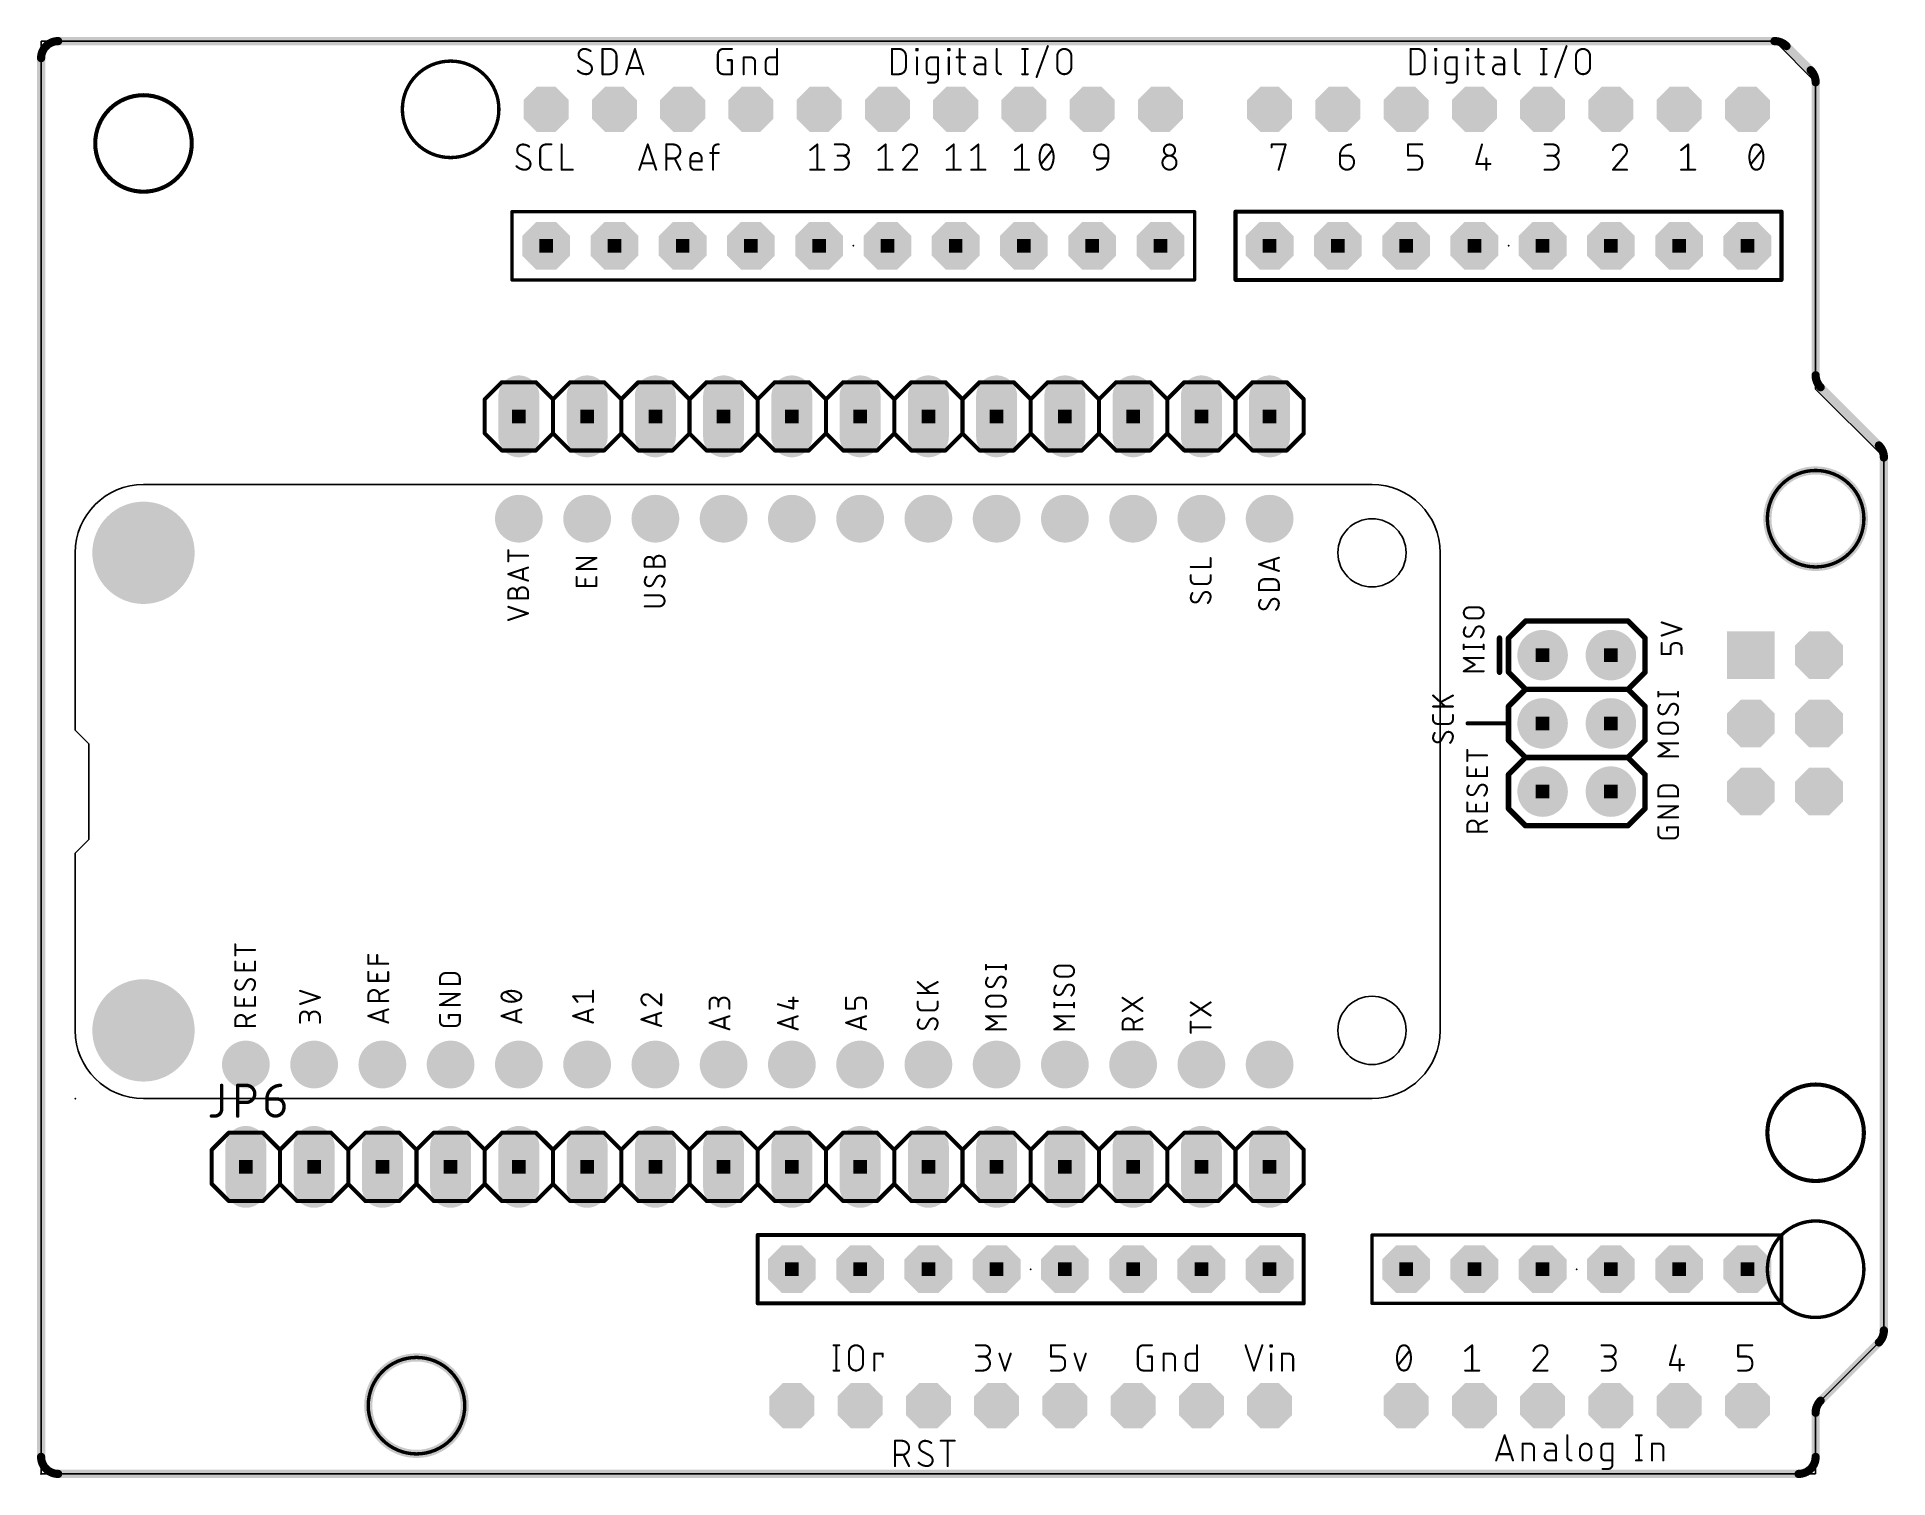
# Model space of a CAD drawing. Extents: x -0.2 to 68.7, y -0.2 to 53.5.
import ezdxf

# ---------------------------------------------------------------- set-up
doc = ezdxf.new("R2010")
doc.units = 0
for name, color, linetype in [('17', 82, 'CONTINUOUS'), ('20', 30, 'CONTINUOUS'), ('21', 253, 'CONTINUOUS'), ('23', 7, 'CONTINUOUS'), ('25', 253, 'CONTINUOUS'), ('51', 253, 'CONTINUOUS')]:
    doc.layers.add(name, color=color, linetype=linetype)

# ---------------------------------------------------------------- blocks, each defined once
blk = doc.blocks.new('RECT')
blk.add_solid([(-0.5, -0.5), (0.5, -0.5), (-0.5, 0.5), (0.5, 0.5)])
blk = doc.blocks.new('ROUNDP')
at = {"const_width": 0.5}
blk.add_lwpolyline([(0, -0.25, 1), (0, 0.25, 1), (0, -0.25)], format="xyb", dxfattribs=at)
blk = doc.blocks.new('OCTAGONP')
at = {"const_width": 0.5}
blk.add_lwpolyline([(-0.25, -0.1036), (-0.25, 0.1036), (-0.1036, 0.25), (0.1036, 0.25), (0.25, 0.1036), (0.25, -0.1036), (0.1036, -0.25), (-0.1036, -0.25), (-0.25, -0.1036), (-0.25, 0.1036)], dxfattribs=at)
blk = doc.blocks.new('LONGP100')
at = {"const_width": 1}
blk.add_lwpolyline([(-0.5, 0), (0.5, 0)], dxfattribs=at)
at = {"const_width": 0.5}
for points in [[(-0.5, 0.25, 1), (-0.5, -0.25)], [(0.5, -0.25, 1), (0.5, 0.25)]]:
    blk.add_lwpolyline(points, format="xyb", dxfattribs=at)
blk = doc.blocks.new('SQUAREP')
blk.add_solid([(-0.5, -0.5), (0.5, -0.5), (-0.5, 0.5), (0.5, 0.5)])

msp = doc.modelspace()

# ---------------------------------------------------------------- linework, layer by layer
at = {"layer": '20'}
for points, const_width in [([(0.635, 53.34, 0.4142), (0, 52.705)], 0.3048), ([(0.635, 53.4162, 1), (0.635, 53.2638)], 0.1524), ([(0.635, 53.2638, 1), (0.635, 53.4162)], 0.1524), ([(64.956, 53.154, 0.1989), (64.507, 53.34)], 0.3048), ([(64.507, 53.4162, 1), (64.507, 53.2638)], 0.1524), ([(64.507, 53.2638, 1), (64.507, 53.4162)], 0.1524), ([(65.0099, 53.2079, 1), (64.9021, 53.1001)], 0.1524), ([(64.9021, 53.1001, 1), (65.0099, 53.2079)], 0.1524), ([(0.0762, 52.705, 1), (-0.0762, 52.705)], 0.1524), ([(-0.0762, 52.705, 1), (0.0762, 52.705)], 0.1524), ([(66.04, 51.807, 0.1989), (65.854, 52.256)], 0.3048), ([(65.9079, 52.3099, 1), (65.8001, 52.2021)], 0.1524), ([(65.8001, 52.2021, 1), (65.9079, 52.3099)], 0.1524), ([(66.1162, 51.807, 1), (65.9638, 51.807)], 0.1524), ([(65.9638, 51.807, 1), (66.1162, 51.807)], 0.1524), ([(3.81, 47.734, 1), (3.81, 51.3261, 1), (3.81, 47.734)], 0.1524), ([(66.04, 40.903, 0.1989), (66.226, 40.454)], 0.3048), ([(66.1162, 40.903, 1), (65.9638, 40.903)], 0.1524), ([(65.9638, 40.903, 1), (66.1162, 40.903)], 0.1524), ([(66.2799, 40.5079, 1), (66.1721, 40.4001)], 0.1524), ([(66.1721, 40.4001, 1), (66.2799, 40.5079)], 0.1524), ([(68.58, 37.837, 0.1989), (68.394, 38.286)], 0.3048), ([(68.4479, 38.3399, 1), (68.3401, 38.2321)], 0.1524), ([(68.3401, 38.2321, 1), (68.4479, 38.3399)], 0.1524), ([(68.6562, 37.837, 1), (68.5038, 37.837)], 0.1524), ([(68.5038, 37.837, 1), (68.6562, 37.837)], 0.1524), ([(66.04, 33.764, 1), (66.04, 37.3561, 1), (66.04, 33.764)], 0.3048), ([(66.04, 10.904, 1), (66.04, 14.4961, 1), (66.04, 10.904)], 0.1524), ([(68.394, 4.894, 0.1989), (68.58, 5.343)], 0.3048), ([(68.3401, 4.9479, 1), (68.4479, 4.8401)], 0.1524), ([(68.4479, 4.8401, 1), (68.3401, 4.9479)], 0.1524), ([(68.6562, 5.343, 1), (68.5038, 5.343)], 0.1524), ([(68.5038, 5.343, 1), (68.6562, 5.343)], 0.1524), ([(13.97, 0.744, 1), (13.97, 4.3361, 1), (13.97, 0.744)], 0.3048), ([(66.226, 2.726, 0.1989), (66.04, 2.277)], 0.3048), ([(66.1721, 2.7799, 1), (66.2799, 2.6721)], 0.1524), ([(66.2799, 2.6721, 1), (66.1721, 2.7799)], 0.1524), ([(66.1162, 2.277, 1), (65.9638, 2.277)], 0.1524), ([(65.9638, 2.277, 1), (66.1162, 2.277)], 0.1524), ([(0, 0.635, 0.4142), (0.635, 0)], 0.3048), ([(0.0762, 0.635, 1), (-0.0762, 0.635)], 0.1524), ([(-0.0762, 0.635, 1), (0.0762, 0.635)], 0.1524), ([(65.405, 0, 0.4142), (66.04, 0.635)], 0.3048), ([(66.1162, 0.635, 1), (65.9638, 0.635)], 0.1524), ([(65.9638, 0.635, 1), (66.1162, 0.635)], 0.1524), ([(0.635, 0.0762, 1), (0.635, -0.0762)], 0.1524), ([(0.635, -0.0762, 1), (0.635, 0.0762)], 0.1524), ([(65.405, 0.0762, 1), (65.405, -0.0762)], 0.1524), ([(65.405, -0.0762, 1), (65.405, 0.0762)], 0.1524)]:
    msp.add_lwpolyline(points, format="xyb", dxfattribs=dict(at, const_width=const_width))
at = {"layer": '20', "const_width": 0.3048}
for points in [[(0.635, 53.34), (64.507, 53.34)], [(64.956, 53.154), (65.854, 52.256)], [(0, 0.635), (0, 52.705)], [(66.04, 51.807), (66.04, 40.903)], [(66.226, 40.454), (68.394, 38.286)], [(68.58, 37.837), (68.58, 5.343)], [(68.394, 4.894), (66.226, 2.726)], [(66.04, 2.277), (66.04, 0.635)], [(65.405, 0), (0.635, 0)]]:
    msp.add_lwpolyline(points, dxfattribs=at)
at = {"layer": '20'}
for centre in [(49.53, 34.29), (49.53, 16.51)]:
    msp.add_circle(centre, 1.27, dxfattribs=at)
at = {"layer": '21'}
for p, q in [((49.53, 36.83), (3.81, 36.83)), ((1.27, 34.29), (1.27, 27.686)), ((52.07, 16.51), (52.07, 34.29)), ((1.27, 27.686), (1.778, 27.178)), ((1.778, 27.178), (1.778, 23.622)), ((1.778, 23.622), (1.27, 23.114)), ((1.27, 23.114), (1.27, 16.51)), ((3.81, 13.97), (49.53, 13.97))]:
    msp.add_line(p, q, dxfattribs=at)
for points, const_width in [([(20.2121, 53.0479, 0.4142), (20.0032, 52.8391)], 0.0762), ([(20.447, 52.9696, 0.1623), (20.2121, 53.0479)], 0.0762), ([(20.2121, 53.0669, 1), (20.212, 53.0289)], 0.0381), ([(20.212, 53.0288, 1), (20.2121, 53.0669)], 0.0381), ([(20.9105, 53.0479, 1), (20.8724, 53.0479)], 0.0381), ([(20.8915, 53.067, 1), (20.8915, 53.0289)], 0.0381), ([(21.1526, 53.067, 1), (21.1526, 53.0289)], 0.0381), ([(21.4136, 52.7868, 0.4142), (21.1526, 53.0479)], 0.0762), ([(21.1526, 53.0289, 1), (21.1526, 53.067)], 0.0381), ([(22.1155, 53.0539, 1), (22.0794, 53.0419)], 0.0381), ([(22.1155, 53.0419, 1), (22.0794, 53.0539)], 0.0381), ([(25.3929, 53.0479, 0.4142), (25.1841, 52.8391)], 0.0762), ([(25.3929, 53.067, 1), (25.3929, 53.0289)], 0.0381), ([(25.3929, 53.0289, 1), (25.3929, 53.0669)], 0.0381), ([(25.7062, 53.0289, 1), (25.7062, 53.067)], 0.0381), ([(27.4058, 53.0479, 1), (27.3677, 53.0479)], 0.0381), ([(31.6611, 53.067, 1), (31.6611, 53.0289)], 0.0381), ([(31.6802, 53.0479, 1), (31.6421, 53.0479)], 0.0381), ([(31.9222, 53.067, 1), (31.9222, 53.0289)], 0.0381), ([(32.1832, 52.7868, 0.4142), (31.9222, 53.0479)], 0.0762), ([(31.9222, 53.0289, 1), (31.9222, 53.067)], 0.0381), ([(32.5666, 53.067, 1), (32.5666, 53.0289)], 0.0381), ([(32.5857, 53.0479, 1), (32.5476, 53.0479)], 0.0381), ([(32.6379, 53.0479, 1), (32.5998, 53.0479)], 0.0381), ([(32.6188, 53.0289, 1), (32.6188, 53.067)], 0.0381), ([(33.7553, 53.067, 1), (33.7553, 53.0289)], 0.0381), ([(33.7744, 53.0479, 1), (33.7363, 53.0479)], 0.0381), ([(33.8266, 53.0479, 1), (33.7885, 53.0479)], 0.0381), ([(33.8075, 53.0289, 1), (33.8075, 53.067)], 0.0381), ([(34.1983, 53.0479, 1), (34.1602, 53.0479)], 0.0381), ([(35.5854, 53.0479, 1), (35.5473, 53.0479)], 0.0381), ([(36.5116, 53.067, 1), (36.5116, 53.0289)], 0.0381), ([(36.6351, 53.0479, 1), (36.597, 53.0479)], 0.0381), ([(36.7205, 53.0289, 1), (36.7205, 53.067)], 0.0381), ([(37.4829, 53.1458, 1), (37.4471, 53.1588)], 0.0381), ([(38.3401, 52.7868, 1), (37.818, 52.7868)], 0.0762), ([(50.9841, 53.0479, 1), (50.946, 53.0479)], 0.0381), ([(50.9651, 53.067, 1), (50.9651, 53.0289)], 0.0381), ([(51.2262, 53.067, 1), (51.2262, 53.0289)], 0.0381), ([(51.4872, 52.7868, 0.4142), (51.2262, 53.0479)], 0.0762), ([(51.2262, 53.0289, 1), (51.2262, 53.067)], 0.0381), ([(51.8706, 53.067, 1), (51.8706, 53.0289)], 0.0381), ([(51.8897, 53.0479, 1), (51.8516, 53.0479)], 0.0381), ([(51.9419, 53.0479, 1), (51.9038, 53.0479)], 0.0381), ([(51.9228, 53.0289, 1), (51.9228, 53.067)], 0.0381), ([(53.0593, 53.067, 1), (53.0593, 53.0289)], 0.0381), ([(53.0784, 53.0479, 1), (53.0403, 53.0479)], 0.0381), ([(53.1306, 53.0479, 1), (53.0925, 53.0479)], 0.0381), ([(53.1115, 53.0289, 1), (53.1115, 53.067)], 0.0381), ([(53.5023, 53.0479, 1), (53.4642, 53.0479)], 0.0381), ([(54.8894, 53.0479, 1), (54.8513, 53.0479)], 0.0381), ([(55.8156, 53.067, 1), (55.8156, 53.0289)], 0.0381), ([(55.9391, 53.0479, 1), (55.901, 53.0479)], 0.0381), ([(56.0245, 53.0289, 1), (56.0245, 53.067)], 0.0381), ([(56.7869, 53.1458, 1), (56.7511, 53.1588)], 0.0381), ([(57.6441, 52.7868, 1), (57.122, 52.7868)], 0.0762), ([(20.0032, 52.8391, 0.2656), (20.1076, 52.6563)], 0.0762), ([(20.0223, 52.8391, 1), (19.9842, 52.8391)], 0.0381), ([(19.9842, 52.8391, 1), (20.0223, 52.8391)], 0.0381), ([(20.1167, 52.673, 1), (20.0985, 52.6396)], 0.0381), ([(20.098, 52.6399, 1), (20.1173, 52.6727)], 0.0381), ([(20.2904, 52.1081, 0.4142), (20.4992, 52.3169)], 0.0762), ([(20.4992, 52.3169, 0.2656), (20.3948, 52.4997)], 0.0762), ([(20.4045, 52.5161, 1), (20.3851, 52.4833)], 0.0381), ([(20.3857, 52.483, 1), (20.4039, 52.5164)], 0.0381), ([(20.4356, 52.9543, 1), (20.4584, 52.9848)], 0.0381), ([(20.5183, 52.3169, 1), (20.4802, 52.3169)], 0.0381), ([(21.1526, 52.1081, 0.4142), (21.4136, 52.3692)], 0.0762), ([(21.4327, 52.7868, 1), (21.3946, 52.7868)], 0.0381), ([(21.3946, 52.7868, 1), (21.4327, 52.7868)], 0.0381), ([(21.4327, 52.3692, 1), (21.3946, 52.3692)], 0.0381), ([(21.3946, 52.3692, 1), (21.4327, 52.3692)], 0.0381), ([(21.8625, 52.3621, 1), (21.8625, 52.324)], 0.0381), ([(22.3324, 52.324, 1), (22.3324, 52.3621)], 0.0381), ([(25.2032, 52.8391, 1), (25.1651, 52.8391)], 0.0381), ([(25.1651, 52.8391, 1), (25.2032, 52.8391)], 0.0381), ([(25.1841, 52.3169, 0.4142), (25.3929, 52.1081)], 0.0762), ([(25.2032, 52.3169, 1), (25.1651, 52.3169)], 0.0381), ([(25.5496, 52.6493, 1), (25.5496, 52.6112)], 0.0381), ([(25.7253, 52.6302, 1), (25.6872, 52.6302)], 0.0381), ([(25.7062, 52.6112, 1), (25.7062, 52.6493)], 0.0381), ([(26.1507, 52.7537, 1), (26.1507, 52.7156)], 0.0381), ([(26.1698, 52.7346, 1), (26.1317, 52.7346)], 0.0381), ([(26.4118, 52.7537, 1), (26.4118, 52.7156)], 0.0381), ([(26.5684, 52.578, 0.4142), (26.4118, 52.7346)], 0.0762), ([(26.4118, 52.7156, 1), (26.4118, 52.7537)], 0.0381), ([(26.5874, 52.578, 1), (26.5493, 52.578)], 0.0381), ([(26.5493, 52.578, 1), (26.5874, 52.578)], 0.0381), ([(27.1257, 52.7346, 0.4142), (26.9691, 52.578)], 0.0762), ([(26.9882, 52.578, 1), (26.9501, 52.578)], 0.0381), ([(26.9501, 52.578, 1), (26.9882, 52.578)], 0.0381), ([(27.1257, 52.7537, 1), (27.1257, 52.7156)], 0.0381), ([(27.1257, 52.7156, 1), (27.1257, 52.7537)], 0.0381), ([(27.3868, 52.7156, 1), (27.3868, 52.7537)], 0.0381), ([(31.9222, 52.1081, 0.4142), (32.1832, 52.3692)], 0.0762), ([(32.2023, 52.7868, 1), (32.1642, 52.7868)], 0.0381), ([(32.1642, 52.7868, 1), (32.2023, 52.7868)], 0.0381), ([(32.2023, 52.3692, 1), (32.1642, 52.3692)], 0.0381), ([(32.1642, 52.3692, 1), (32.2023, 52.3692)], 0.0381), ([(32.5666, 53.0147, 1), (32.5666, 52.9766)], 0.0381), ([(32.5476, 52.9957, 1), (32.5857, 52.9957)], 0.0381), ([(32.6118, 52.7346, 1), (32.5737, 52.7346)], 0.0381), ([(32.5998, 52.9957, 1), (32.6379, 52.9957)], 0.0381), ([(32.6188, 52.9766, 1), (32.6188, 53.0147)], 0.0381), ([(33.1151, 52.7346, 0.4142), (32.9584, 52.578)], 0.0762), ([(32.9775, 52.578, 1), (32.9394, 52.578)], 0.0381), ([(32.9394, 52.578, 1), (32.9775, 52.578)], 0.0381), ([(33.1151, 52.7537, 1), (33.1151, 52.7156)], 0.0381), ([(33.1151, 52.7156, 1), (33.1151, 52.7537)], 0.0381), ([(33.3952, 52.7346, 1), (33.3571, 52.7346)], 0.0381), ([(33.3761, 52.7156, 1), (33.3761, 52.7537)], 0.0381), ([(33.7553, 53.0147, 1), (33.7553, 52.9766)], 0.0381), ([(33.7363, 52.9957, 1), (33.7744, 52.9957)], 0.0381), ([(33.8005, 52.7346, 1), (33.7624, 52.7346)], 0.0381), ([(33.7885, 52.9957, 1), (33.8266, 52.9957)], 0.0381), ([(33.8075, 52.9766, 1), (33.8075, 53.0147)], 0.0381), ([(34.0748, 52.7537, 1), (34.0748, 52.7156)], 0.0381), ([(34.3881, 52.7156, 1), (34.3881, 52.7537)], 0.0381), ([(34.909, 52.4736, 1), (34.909, 52.1081)], 0.0762), ([(34.7785, 52.7537, 1), (34.7785, 52.7156)], 0.0381), ([(34.909, 52.4926, 1), (34.909, 52.4545)], 0.0381), ([(34.909, 52.4545, 1), (34.909, 52.4926)], 0.0381), ([(34.9873, 52.7537, 1), (34.9873, 52.7156)], 0.0381), ([(35.1439, 52.578, 0.4142), (34.9873, 52.7346)], 0.0762), ([(34.9873, 52.7156, 1), (34.9873, 52.7537)], 0.0381), ([(35.163, 52.578, 1), (35.1249, 52.578)], 0.0381), ([(35.1249, 52.578, 1), (35.163, 52.578)], 0.0381), ([(35.1439, 52.4545, 1), (35.1439, 52.4926)], 0.0381), ([(37.8371, 52.7868, 1), (37.799, 52.7868)], 0.0381), ([(37.799, 52.7868, 1), (37.8371, 52.7868)], 0.0381), ([(37.818, 52.3692, 1), (38.3401, 52.3692)], 0.0762), ([(37.8371, 52.3692, 1), (37.799, 52.3692)], 0.0381), ([(37.799, 52.3692, 1), (37.8371, 52.3692)], 0.0381), ([(38.3592, 52.7868, 1), (38.3211, 52.7868)], 0.0381), ([(38.3211, 52.7868, 1), (38.3592, 52.7868)], 0.0381), ([(38.3592, 52.3692, 1), (38.3211, 52.3692)], 0.0381), ([(38.3211, 52.3692, 1), (38.3592, 52.3692)], 0.0381), ([(51.2262, 52.1081, 0.4142), (51.4872, 52.3692)], 0.0762), ([(51.5063, 52.7868, 1), (51.4682, 52.7868)], 0.0381), ([(51.4682, 52.7868, 1), (51.5063, 52.7868)], 0.0381), ([(51.5063, 52.3692, 1), (51.4682, 52.3692)], 0.0381), ([(51.4682, 52.3692, 1), (51.5063, 52.3692)], 0.0381), ([(51.8706, 53.0147, 1), (51.8706, 52.9766)], 0.0381), ([(51.8516, 52.9957, 1), (51.8897, 52.9957)], 0.0381), ([(51.9158, 52.7346, 1), (51.8777, 52.7346)], 0.0381), ([(51.9038, 52.9957, 1), (51.9419, 52.9957)], 0.0381), ([(51.9228, 52.9766, 1), (51.9228, 53.0147)], 0.0381), ([(52.4191, 52.7346, 0.4142), (52.2624, 52.578)], 0.0762), ([(52.2815, 52.578, 1), (52.2434, 52.578)], 0.0381), ([(52.2434, 52.578, 1), (52.2815, 52.578)], 0.0381), ([(52.4191, 52.7537, 1), (52.4191, 52.7156)], 0.0381), ([(52.4191, 52.7156, 1), (52.4191, 52.7537)], 0.0381), ([(52.6992, 52.7346, 1), (52.6611, 52.7346)], 0.0381), ([(52.6801, 52.7156, 1), (52.6801, 52.7537)], 0.0381), ([(53.0593, 53.0147, 1), (53.0593, 52.9766)], 0.0381), ([(53.0403, 52.9957, 1), (53.0784, 52.9957)], 0.0381), ([(53.1045, 52.7346, 1), (53.0664, 52.7346)], 0.0381), ([(53.0925, 52.9957, 1), (53.1306, 52.9957)], 0.0381), ([(53.1115, 52.9766, 1), (53.1115, 53.0147)], 0.0381), ([(53.3788, 52.7537, 1), (53.3788, 52.7156)], 0.0381), ([(53.6921, 52.7156, 1), (53.6921, 52.7537)], 0.0381), ([(54.213, 52.4736, 1), (54.213, 52.1081)], 0.0762), ([(54.0825, 52.7537, 1), (54.0825, 52.7156)], 0.0381), ([(54.213, 52.4926, 1), (54.213, 52.4545)], 0.0381), ([(54.213, 52.4545, 1), (54.213, 52.4926)], 0.0381), ([(54.2913, 52.7537, 1), (54.2913, 52.7156)], 0.0381), ([(54.4479, 52.578, 0.4142), (54.2913, 52.7346)], 0.0762), ([(54.2913, 52.7156, 1), (54.2913, 52.7537)], 0.0381), ([(54.467, 52.578, 1), (54.4289, 52.578)], 0.0381), ([(54.4289, 52.578, 1), (54.467, 52.578)], 0.0381), ([(54.4479, 52.4545, 1), (54.4479, 52.4926)], 0.0381), ([(57.122, 52.3692, 1), (57.6441, 52.3692)], 0.0762), ([(57.1411, 52.7868, 1), (57.103, 52.7868)], 0.0381), ([(57.103, 52.7868, 1), (57.1411, 52.7868)], 0.0381), ([(57.1411, 52.3692, 1), (57.103, 52.3692)], 0.0381), ([(57.103, 52.3692, 1), (57.1411, 52.3692)], 0.0381), ([(57.6632, 52.7868, 1), (57.6251, 52.7868)], 0.0381), ([(57.6251, 52.7868, 1), (57.6632, 52.7868)], 0.0381), ([(57.6632, 52.3692, 1), (57.6251, 52.3692)], 0.0381), ([(57.6251, 52.3692, 1), (57.6632, 52.3692)], 0.0381), ([(19.9771, 52.2386, 0.2), (20.2904, 52.1081)], 0.0762), ([(19.9906, 52.252, 1), (19.9636, 52.2252)], 0.0381), ([(20.2904, 52.1272, 1), (20.2904, 52.0891)], 0.0381), ([(20.2904, 52.0891, 1), (20.2904, 52.1271)], 0.0381), ([(20.4802, 52.3169, 1), (20.5183, 52.3169)], 0.0381), ([(20.8724, 52.1081, 1), (20.9105, 52.1081)], 0.0381), ([(20.8915, 52.1272, 1), (20.8915, 52.0891)], 0.0381), ([(21.1526, 52.1271, 1), (21.1525, 52.0891)], 0.0381), ([(21.1526, 52.0891, 1), (21.1526, 52.1272)], 0.0381), ([(21.7661, 52.1141, 1), (21.8022, 52.1021)], 0.0381), ([(22.3926, 52.1021, 1), (22.4288, 52.1141)], 0.0381), ([(25.1651, 52.3169, 1), (25.2032, 52.3169)], 0.0381), ([(25.3929, 52.1272, 1), (25.3929, 52.0891)], 0.0381), ([(25.3929, 52.0891, 1), (25.3929, 52.1272)], 0.0381), ([(25.6872, 52.1081, 1), (25.7253, 52.1081)], 0.0381), ([(25.7062, 52.0891, 1), (25.7062, 52.1272)], 0.0381), ([(26.1317, 52.1081, 1), (26.1698, 52.1081)], 0.0381), ([(26.5493, 52.1081, 1), (26.5874, 52.1081)], 0.0381), ([(26.9691, 52.2647, 0.4142), (27.1257, 52.1081)], 0.0762), ([(26.9882, 52.2647, 1), (26.9501, 52.2647)], 0.0381), ([(26.9501, 52.2647, 1), (26.9882, 52.2647)], 0.0381), ([(27.1257, 52.1272, 1), (27.1257, 52.0891)], 0.0381), ([(27.1257, 52.0891, 1), (27.1257, 52.1272)], 0.0381), ([(27.3677, 52.1081, 1), (27.4058, 52.1081)], 0.0381), ([(27.3868, 52.0891, 1), (27.3868, 52.1272)], 0.0381), ([(31.6611, 52.1272, 1), (31.6611, 52.0891)], 0.0381), ([(31.6421, 52.1081, 1), (31.6802, 52.1081)], 0.0381), ([(31.9222, 52.1271, 1), (31.9222, 52.0891)], 0.0381), ([(31.9222, 52.0891, 1), (31.9222, 52.1272)], 0.0381), ([(32.5737, 52.1081, 1), (32.6118, 52.1081)], 0.0381), ([(32.9584, 52.2647, 0.4142), (33.1151, 52.1081)], 0.0762), ([(32.9775, 52.2647, 1), (32.9394, 52.2647)], 0.0381), ([(32.9394, 52.2647, 1), (32.9775, 52.2647)], 0.0381), ([(33.0106, 51.8139, 1), (33.0106, 51.7758)], 0.0381), ([(33.1151, 52.1272, 1), (33.1151, 52.0891)], 0.0381), ([(33.1151, 52.0891, 1), (33.1151, 52.1272)], 0.0381), ([(33.2195, 51.7948, 0.4142), (33.3761, 51.9515)], 0.0762), ([(33.2195, 51.8139, 1), (33.2195, 51.7758)], 0.0381), ([(33.2195, 51.7758, 1), (33.2195, 51.8139)], 0.0381), ([(33.3952, 51.9515, 1), (33.3571, 51.9515)], 0.0381), ([(33.3571, 51.9515, 1), (33.3952, 51.9515)], 0.0381), ([(33.3761, 52.0891, 1), (33.3761, 52.1272)], 0.0381), ([(33.7624, 52.1081, 1), (33.8005, 52.1081)], 0.0381), ([(34.1793, 52.2647, 0.4142), (34.3359, 52.1081)], 0.0762), ([(34.1983, 52.2647, 1), (34.1602, 52.2647)], 0.0381), ([(34.1602, 52.2647, 1), (34.1983, 52.2647)], 0.0381), ([(34.3359, 52.1272, 1), (34.3359, 52.0891)], 0.0381), ([(34.3359, 52.0891, 1), (34.3359, 52.1272)], 0.0381), ([(34.3881, 52.0891, 1), (34.3881, 52.1272)], 0.0381), ([(34.909, 52.1272, 1), (34.909, 52.0891)], 0.0381), ([(34.909, 52.0891, 1), (34.909, 52.1272)], 0.0381), ([(35.1249, 52.1081, 1), (35.163, 52.1081)], 0.0381), ([(35.1439, 52.0891, 1), (35.1439, 52.1272)], 0.0381), ([(35.5663, 52.2647, 0.4142), (35.7229, 52.1081)], 0.0762), ([(35.5854, 52.2647, 1), (35.5473, 52.2647)], 0.0381), ([(35.5473, 52.2647, 1), (35.5854, 52.2647)], 0.0381), ([(35.7229, 52.0891, 1), (35.7229, 52.1272)], 0.0381), ([(36.5116, 52.1272, 1), (36.5116, 52.0891)], 0.0381), ([(36.597, 52.1081, 1), (36.6351, 52.1081)], 0.0381), ([(36.7205, 52.0891, 1), (36.7205, 52.1272)], 0.0381), ([(37.0294, 52.0102, 1), (37.0652, 51.9972)], 0.0381), ([(50.946, 52.1081, 1), (50.9841, 52.1081)], 0.0381), ([(50.9651, 52.1272, 1), (50.9651, 52.0891)], 0.0381), ([(51.2262, 52.1271, 1), (51.2262, 52.0891)], 0.0381), ([(51.2262, 52.0891, 1), (51.2262, 52.1272)], 0.0381), ([(51.8777, 52.1081, 1), (51.9158, 52.1081)], 0.0381), ([(52.2624, 52.2647, 0.4142), (52.4191, 52.1081)], 0.0762), ([(52.2815, 52.2647, 1), (52.2434, 52.2647)], 0.0381), ([(52.2434, 52.2647, 1), (52.2815, 52.2647)], 0.0381), ([(52.3146, 51.8139, 1), (52.3146, 51.7758)], 0.0381), ([(52.4191, 52.1272, 1), (52.4191, 52.0891)], 0.0381), ([(52.4191, 52.0891, 1), (52.4191, 52.1272)], 0.0381), ([(52.5235, 51.7948, 0.4142), (52.6801, 51.9515)], 0.0762), ([(52.5235, 51.8139, 1), (52.5235, 51.7758)], 0.0381), ([(52.5235, 51.7758, 1), (52.5235, 51.8139)], 0.0381), ([(52.6992, 51.9515, 1), (52.6611, 51.9515)], 0.0381), ([(52.6611, 51.9515, 1), (52.6992, 51.9515)], 0.0381), ([(52.6801, 52.0891, 1), (52.6801, 52.1272)], 0.0381), ([(53.0664, 52.1081, 1), (53.1045, 52.1081)], 0.0381), ([(53.5023, 52.2647, 1), (53.4642, 52.2647)], 0.0381), ([(53.4642, 52.2647, 1), (53.5023, 52.2647)], 0.0381), ([(53.4833, 52.2647, 0.4142), (53.6399, 52.1081)], 0.0762), ([(53.6399, 52.1272, 1), (53.6399, 52.0891)], 0.0381), ([(53.6399, 52.0891, 1), (53.6399, 52.1272)], 0.0381), ([(53.6921, 52.0891, 1), (53.6921, 52.1272)], 0.0381), ([(54.213, 52.1272, 1), (54.213, 52.0891)], 0.0381), ([(54.213, 52.0891, 1), (54.213, 52.1272)], 0.0381), ([(54.4289, 52.1081, 1), (54.467, 52.1081)], 0.0381), ([(54.4479, 52.0891, 1), (54.4479, 52.1272)], 0.0381), ([(54.8703, 52.2647, 0.4142), (55.0269, 52.1081)], 0.0762), ([(54.8894, 52.2647, 1), (54.8513, 52.2647)], 0.0381), ([(54.8513, 52.2647, 1), (54.8894, 52.2647)], 0.0381), ([(55.0269, 52.0891, 1), (55.0269, 52.1272)], 0.0381), ([(55.8156, 52.1272, 1), (55.8156, 52.0891)], 0.0381), ([(55.901, 52.1081, 1), (55.9391, 52.1081)], 0.0381), ([(56.0245, 52.0891, 1), (56.0245, 52.1272)], 0.0381), ([(56.3334, 52.0102, 1), (56.3692, 51.9972)], 0.0381), ([(17.9261, 49.4919, 0.4142), (17.7172, 49.2831)], 0.0762), ([(17.7172, 49.2831, 0.2656), (17.8216, 49.1003)], 0.0762), ([(17.7363, 49.2831, 1), (17.6982, 49.2831)], 0.0381), ([(17.6982, 49.2831, 1), (17.7363, 49.2831)], 0.0381), ([(17.8307, 49.117, 1), (17.8125, 49.0836)], 0.0381), ([(17.812, 49.0839, 1), (17.8313, 49.1167)], 0.0381), ([(18.161, 49.4136, 0.1623), (17.9261, 49.4919)], 0.0762), ([(17.9261, 49.5109, 1), (17.926, 49.4729)], 0.0381), ([(17.926, 49.4728, 1), (17.9261, 49.5109)], 0.0381), ([(18.2132, 48.7609, 0.2656), (18.1088, 48.9437)], 0.0762), ([(18.1185, 48.9601, 1), (18.0991, 48.9273)], 0.0381), ([(18.0997, 48.927, 1), (18.1179, 48.9604)], 0.0381), ([(18.1496, 49.3983, 1), (18.1724, 49.4288)], 0.0381), ([(18.7813, 49.4919, 0.4142), (18.5724, 49.2831)], 0.0762), ([(18.5915, 49.2831, 1), (18.5534, 49.2831)], 0.0381), ([(18.5534, 49.2831, 1), (18.5915, 49.2831)], 0.0381), ([(18.7813, 49.511, 1), (18.7813, 49.4729)], 0.0381), ([(18.7813, 49.4729, 1), (18.7813, 49.5109)], 0.0381), ([(18.9901, 49.4729, 1), (18.9901, 49.511)], 0.0381), ([(19.3883, 49.4919, 1), (19.3502, 49.4919)], 0.0381), ([(22.5944, 49.4979, 1), (22.5583, 49.4859)], 0.0381), ([(22.5944, 49.4859, 1), (22.5583, 49.4979)], 0.0381), ([(23.2659, 49.511, 1), (23.2659, 49.4729)], 0.0381), ([(23.2849, 49.4919, 1), (23.2468, 49.4919)], 0.0381), ([(23.2659, 48.9888, 1), (23.2659, 48.9507)], 0.0381), ([(23.5269, 49.511, 1), (23.5269, 49.4729)], 0.0381), ([(23.5269, 48.9698, 1), (23.5269, 49.4919)], 0.0762), ([(23.5269, 48.9888, 1), (23.5269, 48.9507)], 0.0381), ([(23.5269, 49.4729, 1), (23.5269, 49.511)], 0.0381), ([(23.5269, 48.9507, 1), (23.5269, 48.9888)], 0.0381), ([(23.5962, 48.9783, 1), (23.5621, 48.9613)], 0.0381), ([(24.5835, 48.9698, 1), (24.1658, 48.9698)], 0.0762), ([(24.1849, 48.9698, 1), (24.1468, 48.9698)], 0.0381), ([(24.1468, 48.9698, 1), (24.1849, 48.9698)], 0.0381), ([(24.6026, 48.9698, 1), (24.5645, 48.9698)], 0.0381), ([(24.5645, 48.9698, 1), (24.6026, 48.9698)], 0.0381), ([(24.9043, 49.1977, 1), (24.9043, 49.1596)], 0.0381), ([(25.0278, 49.3353, 1), (24.9897, 49.3353)], 0.0381), ([(24.9897, 49.3353, 1), (25.0278, 49.3353)], 0.0381), ([(25.1654, 49.4919, 0.4142), (25.0088, 49.3353)], 0.0762), ([(25.1654, 49.511, 1), (25.1654, 49.4729)], 0.0381), ([(25.1654, 49.4729, 1), (25.1654, 49.5109)], 0.0381), ([(25.2176, 49.4729, 1), (25.2176, 49.511)], 0.0381), ([(25.2176, 49.1596, 1), (25.2176, 49.1977)], 0.0381), ([(28.6125, 49.2979, 1), (28.6363, 49.2682)], 0.0381), ([(28.9045, 49.4919, 1), (28.8664, 49.4919)], 0.0381), ([(28.8973, 49.477, 1), (28.8735, 49.5068)], 0.0381), ([(29.5388, 49.511, 1), (29.5388, 49.4729)], 0.0381), ([(29.6432, 49.0933, 1), (29.6432, 49.0552)], 0.0381), ([(29.7998, 48.5521, 1), (29.7998, 49.0742)], 0.0762), ([(29.7998, 49.0933, 1), (29.7998, 49.0552)], 0.0381), ([(29.8521, 49.511, 1), (29.8521, 49.4729)], 0.0381), ([(29.8521, 49.0742, 1), (29.8521, 49.4919)], 0.0762), ([(29.8521, 49.0933, 1), (29.8521, 49.0552)], 0.0381), ([(29.8521, 49.4729, 1), (29.8521, 49.511)], 0.0381), ([(29.8521, 49.0552, 1), (29.8521, 49.0933)], 0.0381), ([(31.1525, 49.2979, 1), (31.1763, 49.2682)], 0.0381), ([(31.4445, 49.4919, 1), (31.4064, 49.4919)], 0.0381), ([(31.4373, 49.477, 1), (31.4135, 49.5068)], 0.0381), ([(32.3659, 49.4919, 0.3252), (32.0788, 49.2831)], 0.0762), ([(32.0607, 49.2889, 1), (32.0969, 49.2772)], 0.0381), ([(32.3659, 49.511, 1), (32.3659, 49.4729)], 0.0381), ([(32.6009, 49.257, 0.4142), (32.3659, 49.4919)], 0.0762), ([(32.366, 49.4729, 1), (32.3659, 49.5109)], 0.0381), ([(32.5094, 49.088, 1), (32.5357, 49.0604)], 0.0381), ([(32.5226, 49.0742, 0.2052), (32.6009, 49.257)], 0.0762), ([(32.5371, 49.0619, 1), (32.5081, 49.0865)], 0.0381), ([(32.6199, 49.2569, 1), (32.5819, 49.257)], 0.0381), ([(32.5819, 49.257, 1), (32.62, 49.257)], 0.0381), ([(33.6925, 49.2979, 1), (33.7163, 49.2682)], 0.0381), ([(33.9845, 49.4919, 1), (33.9464, 49.4919)], 0.0381), ([(33.9773, 49.477, 1), (33.9535, 49.5068)], 0.0381), ([(34.6069, 49.2979, 1), (34.6307, 49.2682)], 0.0381), ([(34.8989, 49.4919, 1), (34.8608, 49.4919)], 0.0381), ([(34.8917, 49.477, 1), (34.8679, 49.5068)], 0.0381), ([(36.2325, 49.2979, 1), (36.2563, 49.2682)], 0.0381), ([(36.5245, 49.4919, 1), (36.4864, 49.4919)], 0.0381), ([(36.5173, 49.477, 1), (36.4935, 49.5068)], 0.0381), ([(37.1778, 49.022, 1), (37.1397, 49.022)], 0.0381), ([(37.1397, 49.022, 1), (37.1778, 49.022)], 0.0381), ([(37.2371, 49.3614, 0.1139), (37.1588, 49.022)], 0.0762), ([(37.1588, 49.022, 0.1139), (37.2371, 48.6826)], 0.0762), ([(37.4198, 49.4919, 0.3205), (37.2371, 49.3614)], 0.0762), ([(37.2191, 49.3676, 1), (37.2551, 49.3552)], 0.0381), ([(37.2542, 49.353, 1), (37.22, 49.3697)], 0.0381), ([(37.6026, 49.3614, 0.3205), (37.4198, 49.4919)], 0.0762), ([(37.4198, 49.5109, 1), (37.4198, 49.4729)], 0.0381), ([(37.4198, 49.4729, 1), (37.4198, 49.5109)], 0.0381), ([(37.6809, 49.022, 0.1139), (37.6026, 49.3614)], 0.0762), ([(37.6197, 49.3697, 1), (37.5855, 49.353)], 0.0381), ([(37.6026, 48.6826, 0.1139), (37.6809, 49.022)], 0.0762), ([(37.5846, 49.3552, 1), (37.6206, 49.3676)], 0.0381), ([(37.6436, 49.2712, 1), (37.6138, 49.295)], 0.0381), ([(37.7, 49.022, 1), (37.6619, 49.022)], 0.0381), ([(37.6619, 49.022, 1), (37.6999, 49.022)], 0.0381), ([(39.7129, 49.2308, 1), (39.1908, 49.2308)], 0.0762), ([(39.2098, 49.2308, 1), (39.1717, 49.2308)], 0.0381), ([(39.1717, 49.2308, 1), (39.2098, 49.2308)], 0.0381), ([(39.1908, 49.1786, 0.4142), (39.3996, 48.9698)], 0.0762), ([(39.2098, 49.1786, 1), (39.1717, 49.1786)], 0.0381), ([(39.1717, 49.1786, 1), (39.2098, 49.1786)], 0.0381), ([(39.2952, 48.5521, 0.4142), (39.7129, 48.9698)], 0.0762), ([(39.3996, 48.9888, 1), (39.3996, 48.9507)], 0.0381), ([(39.3996, 48.9507, 1), (39.3996, 48.9888)], 0.0381), ([(39.732, 49.2308, 1), (39.6939, 49.2308)], 0.0381), ([(39.6938, 49.2308, 1), (39.7319, 49.2308)], 0.0381), ([(39.732, 48.9698, 1), (39.6939, 48.9698)], 0.0381), ([(39.6939, 48.9698, 1), (39.732, 48.9698)], 0.0381), ([(39.7129, 48.9507, 1), (39.7129, 48.9888)], 0.0381), ([(42.2529, 48.8132, 1), (41.7308, 48.8132)], 0.0762), ([(41.802, 49.2831, 1), (41.7639, 49.2831)], 0.0381), ([(42.2007, 49.2831, 1), (41.783, 49.2831)], 0.0762), ([(41.783, 49.2831, 1), (42.2007, 49.2831)], 0.0762), ([(41.764, 49.2831, 1), (41.8021, 49.2831)], 0.0381), ([(42.2197, 49.2831, 1), (42.1816, 49.2831)], 0.0381), ([(42.1816, 49.2831, 1), (42.2197, 49.2831)], 0.0381), ([(45.7948, 49.511, 1), (45.7948, 49.4729)], 0.0381), ([(45.8138, 49.4919, 1), (45.7757, 49.4919)], 0.0381), ([(45.7757, 49.3875, 1), (45.8138, 49.3875)], 0.0381), ([(46.3353, 49.4868, 1), (46.2985, 49.497)], 0.0381), ([(46.3169, 49.4729, 1), (46.3169, 49.511)], 0.0381), ([(48.3538, 49.0742, 1), (48.3157, 49.0742)], 0.0381), ([(48.3157, 49.0742, 1), (48.3538, 49.0742)], 0.0381), ([(48.7525, 49.4919, 0.4142), (48.3348, 49.0742)], 0.0762), ([(48.3348, 49.0933, 1), (48.3348, 49.0552)], 0.0381), ([(48.8569, 48.8654, 0.4142), (48.6481, 49.0742)], 0.0762), ([(48.6481, 49.0933, 1), (48.6481, 49.0552)], 0.0381), ([(48.6481, 49.0552, 1), (48.6481, 49.0933)], 0.0381), ([(48.7525, 49.4729, 1), (48.7525, 49.5109)], 0.0381), ([(50.8938, 49.4919, 1), (50.8557, 49.4919)], 0.0381), ([(50.8557, 49.0742, 1), (50.8938, 49.0742)], 0.0381), ([(50.8748, 49.511, 1), (50.8748, 49.4729)], 0.0381), ([(50.8748, 49.0933, 1), (50.8748, 49.0552)], 0.0381), ([(51.3969, 48.8654, 0.4142), (51.1881, 49.0742)], 0.0762), ([(51.1881, 49.0933, 1), (51.1881, 49.0552)], 0.0381), ([(51.1881, 49.0552, 1), (51.1881, 49.0933)], 0.0381), ([(51.3969, 49.4729, 1), (51.3969, 49.511)], 0.0381), ([(53.642, 49.4867, 1), (53.6053, 49.4971)], 0.0381), ([(53.7993, 48.9698, 1), (53.7612, 48.9698)], 0.0381), ([(55.9548, 49.511, 1), (55.9548, 49.4729)], 0.0381), ([(56.0592, 49.0933, 1), (56.0592, 49.0552)], 0.0381), ([(56.2158, 48.5521, 1), (56.2158, 49.0742)], 0.0762), ([(56.2158, 49.0933, 1), (56.2158, 49.0552)], 0.0381), ([(56.2681, 49.511, 1), (56.2681, 49.4729)], 0.0381), ([(56.2681, 49.0742, 1), (56.2681, 49.4919)], 0.0762), ([(56.2681, 49.0933, 1), (56.2681, 49.0552)], 0.0381), ([(56.2681, 49.4729, 1), (56.2681, 49.511)], 0.0381), ([(56.2681, 49.0552, 1), (56.2681, 49.0933)], 0.0381), ([(58.782, 49.4919, 0.3252), (58.4948, 49.2831)], 0.0762), ([(58.4767, 49.2889, 1), (58.5129, 49.2772)], 0.0381), ([(58.782, 49.511, 1), (58.782, 49.4729)], 0.0381), ([(59.0169, 49.257, 0.4142), (58.782, 49.4919)], 0.0762), ([(58.782, 49.4729, 1), (58.7819, 49.5109)], 0.0381), ([(58.9254, 49.088, 1), (58.9517, 49.0604)], 0.0381), ([(58.9386, 49.0742, 0.2052), (59.0169, 49.257)], 0.0762), ([(58.9531, 49.0619, 1), (58.9241, 49.0865)], 0.0381), ([(58.9978, 49.257, 1), (59.0359, 49.257)], 0.0381), ([(59.0359, 49.2569, 1), (58.9979, 49.257)], 0.0381), ([(61.0229, 49.2979, 1), (61.0467, 49.2682)], 0.0381), ([(61.3149, 49.4919, 1), (61.2768, 49.4919)], 0.0381), ([(61.3077, 49.477, 1), (61.2839, 49.5068)], 0.0381), ([(63.6531, 49.3614, 0.1139), (63.5748, 49.022)], 0.0762), ([(63.5748, 49.022, 0.1139), (63.6531, 48.6826)], 0.0762), ([(63.5938, 49.022, 1), (63.5557, 49.022)], 0.0381), ([(63.5557, 49.022, 1), (63.5938, 49.022)], 0.0381), ([(63.8358, 49.4919, 0.3205), (63.6531, 49.3614)], 0.0762), ([(63.6351, 49.3676, 1), (63.6711, 49.3552)], 0.0381), ([(63.6702, 49.353, 1), (63.636, 49.3697)], 0.0381), ([(64.0186, 49.3614, 0.3205), (63.8358, 49.4919)], 0.0762), ([(63.8358, 49.5109, 1), (63.8358, 49.4729)], 0.0381), ([(63.8358, 49.4729, 1), (63.8358, 49.5109)], 0.0381), ([(64.0969, 49.022, 0.1139), (64.0186, 49.3614)], 0.0762), ([(64.0357, 49.3697, 1), (64.0015, 49.353)], 0.0381), ([(64.0186, 48.6826, 0.1139), (64.0969, 49.022)], 0.0762), ([(64.0006, 49.3552, 1), (64.0366, 49.3676)], 0.0381), ([(64.0596, 49.2712, 1), (64.0298, 49.295)], 0.0381), ([(64.1159, 49.022, 1), (64.0779, 49.022)], 0.0381), ([(64.0779, 49.022, 1), (64.1159, 49.022)], 0.0381), ([(17.6911, 48.6826, 0.2), (18.0044, 48.5521)], 0.0762), ([(17.7046, 48.696, 1), (17.6776, 48.6692)], 0.0381), ([(18.0044, 48.5521, 0.4142), (18.2132, 48.7609)], 0.0762), ([(18.0044, 48.5712, 1), (18.0044, 48.5331)], 0.0381), ([(18.0044, 48.5331, 1), (18.0044, 48.5711)], 0.0381), ([(18.2323, 48.7609, 1), (18.1942, 48.7609)], 0.0381), ([(18.1942, 48.7609, 1), (18.2323, 48.7609)], 0.0381), ([(18.5724, 48.7609, 0.4142), (18.7813, 48.5521)], 0.0762), ([(18.5915, 48.7609, 1), (18.5534, 48.7609)], 0.0381), ([(18.5534, 48.7609, 1), (18.5915, 48.7609)], 0.0381), ([(18.7813, 48.5712, 1), (18.7813, 48.5331)], 0.0381), ([(18.7813, 48.5331, 1), (18.7813, 48.5712)], 0.0381), ([(18.9901, 48.5331, 1), (18.9901, 48.5712)], 0.0381), ([(19.3692, 48.5712, 1), (19.3692, 48.5331)], 0.0381), ([(19.3502, 48.5521, 1), (19.3883, 48.5521)], 0.0381), ([(19.7869, 48.5331, 1), (19.7869, 48.5712)], 0.0381), ([(22.245, 48.5581, 1), (22.2812, 48.5461)], 0.0381), ([(22.3414, 48.8061, 1), (22.3414, 48.768)], 0.0381), ([(22.8113, 48.768, 1), (22.8113, 48.8061)], 0.0381), ([(22.8716, 48.5461, 1), (22.9077, 48.5581)], 0.0381), ([(23.2468, 48.5521, 1), (23.2849, 48.5521)], 0.0381), ([(23.771, 48.5436, 1), (23.805, 48.5606)], 0.0381), ([(24.1658, 48.8844, 1), (24.1658, 48.8463)], 0.0381), ([(24.1658, 48.7087, 0.4142), (24.3225, 48.5521)], 0.0762), ([(24.1849, 48.7087, 1), (24.1468, 48.7087)], 0.0381), ([(24.1468, 48.7087, 1), (24.1849, 48.7087)], 0.0381), ([(24.3225, 48.5712, 1), (24.3225, 48.5331)], 0.0381), ([(24.3225, 48.5331, 1), (24.3225, 48.5712)], 0.0381), ([(24.5645, 48.8654, 1), (24.6026, 48.8654)], 0.0381), ([(24.5835, 48.8463, 1), (24.5835, 48.8844)], 0.0381), ([(24.5835, 48.5331, 1), (24.5835, 48.5712)], 0.0381), ([(24.9897, 48.5521, 1), (25.0278, 48.5521)], 0.0381), ([(28.6244, 48.5712, 1), (28.6244, 48.5331)], 0.0381), ([(28.8664, 48.5521, 1), (28.9045, 48.5521)], 0.0381), ([(29.1465, 48.5331, 1), (29.1465, 48.5712)], 0.0381), ([(29.5388, 48.5712, 1), (29.5388, 48.5331)], 0.0381), ([(29.7998, 48.5712, 1), (29.7998, 48.5331)], 0.0381), ([(29.7998, 48.5331, 1), (29.7998, 48.5712)], 0.0381), ([(31.1644, 48.5712, 1), (31.1644, 48.5331)], 0.0381), ([(31.4064, 48.5521, 1), (31.4445, 48.5521)], 0.0381), ([(31.6865, 48.5331, 1), (31.6865, 48.5712)], 0.0381), ([(32.0788, 48.5712, 1), (32.0788, 48.5331)], 0.0381), ([(32.0643, 48.5644, 1), (32.0933, 48.5398)], 0.0381), ([(32.6009, 48.5331, 1), (32.6009, 48.5712)], 0.0381), ([(33.7044, 48.5712, 1), (33.7044, 48.5331)], 0.0381), ([(33.9464, 48.5521, 1), (33.9845, 48.5521)], 0.0381), ([(34.2265, 48.5331, 1), (34.2265, 48.5712)], 0.0381), ([(34.6188, 48.5712, 1), (34.6188, 48.5331)], 0.0381), ([(34.8608, 48.5521, 1), (34.8989, 48.5521)], 0.0381), ([(35.1409, 48.5331, 1), (35.1409, 48.5712)], 0.0381), ([(36.2444, 48.5712, 1), (36.2444, 48.5331)], 0.0381), ([(36.4864, 48.5521, 1), (36.5245, 48.5521)], 0.0381), ([(36.7665, 48.5331, 1), (36.7665, 48.5712)], 0.0381), ([(37.1961, 48.7728, 1), (37.2259, 48.749)], 0.0381), ([(37.2371, 48.6826, 0.3205), (37.4198, 48.5521)], 0.0762), ([(37.2551, 48.6888, 1), (37.2191, 48.6764)], 0.0381), ([(37.22, 48.6743, 1), (37.2542, 48.691)], 0.0381), ([(37.4198, 48.5521, 0.3205), (37.6026, 48.6826)], 0.0762), ([(37.4198, 48.5711, 1), (37.4198, 48.5331)], 0.0381), ([(37.4198, 48.5331, 1), (37.4198, 48.5711)], 0.0381), ([(37.5855, 48.691, 1), (37.6197, 48.6743)], 0.0381), ([(37.6206, 48.6764, 1), (37.5846, 48.6888)], 0.0381), ([(39.2952, 48.5712, 1), (39.2952, 48.5331)], 0.0381), ([(41.7308, 48.8132, 1), (42.2529, 48.8132)], 0.0762), ([(41.7498, 48.8132, 1), (41.7117, 48.8132)], 0.0381), ([(41.7117, 48.8132, 1), (41.7498, 48.8132)], 0.0381), ([(42.272, 48.8132, 1), (42.2339, 48.8132)], 0.0381), ([(42.2338, 48.8132, 1), (42.2719, 48.8132)], 0.0381), ([(46.0375, 48.5572, 1), (46.0742, 48.547)], 0.0381), ([(48.3538, 48.8132, 1), (48.3157, 48.8132)], 0.0381), ([(48.3157, 48.8132, 1), (48.3538, 48.8132)], 0.0381), ([(48.3348, 48.8132, 1), (48.8569, 48.8132)], 0.0762), ([(48.876, 48.8654, 1), (48.8379, 48.8654)], 0.0381), ([(48.8379, 48.8654, 1), (48.876, 48.8654)], 0.0381), ([(48.876, 48.8132, 1), (48.8379, 48.8132)], 0.0381), ([(48.8379, 48.8132, 1), (48.876, 48.8132)], 0.0381), ([(50.8748, 48.5712, 1), (50.8748, 48.5331)], 0.0381), ([(51.1881, 48.5521, 0.4142), (51.3969, 48.7609)], 0.0762), ([(51.1881, 48.5712, 1), (51.1881, 48.5331)], 0.0381), ([(51.1881, 48.5331, 1), (51.1881, 48.5712)], 0.0381), ([(51.416, 48.8654, 1), (51.3779, 48.8654)], 0.0381), ([(51.3779, 48.8654, 1), (51.416, 48.8654)], 0.0381), ([(51.416, 48.7609, 1), (51.3779, 48.7609)], 0.0381), ([(51.3779, 48.7609, 1), (51.416, 48.7609)], 0.0381), ([(53.4148, 48.78, 1), (53.4148, 48.7419)], 0.0381), ([(53.3965, 48.7662, 1), (53.4331, 48.7557)], 0.0381), ([(53.7612, 48.5521, 1), (53.7993, 48.5521)], 0.0381), ([(53.9369, 48.7419, 1), (53.9369, 48.78)], 0.0381), ([(55.9548, 48.5712, 1), (55.9548, 48.5331)], 0.0381), ([(56.2158, 48.5712, 1), (56.2158, 48.5331)], 0.0381), ([(56.2158, 48.5331, 1), (56.2158, 48.5712)], 0.0381), ([(58.4948, 48.5712, 1), (58.4948, 48.5331)], 0.0381), ([(58.4803, 48.5644, 1), (58.5093, 48.5398)], 0.0381), ([(59.0169, 48.5331, 1), (59.0169, 48.5712)], 0.0381), ([(61.0348, 48.5712, 1), (61.0348, 48.5331)], 0.0381), ([(61.2768, 48.5521, 1), (61.3149, 48.5521)], 0.0381), ([(61.5569, 48.5331, 1), (61.5569, 48.5712)], 0.0381), ([(63.6121, 48.7728, 1), (63.6419, 48.749)], 0.0381), ([(63.6531, 48.6826, 0.3205), (63.8358, 48.5521)], 0.0762), ([(63.6711, 48.6888, 1), (63.6351, 48.6764)], 0.0381), ([(63.636, 48.6743, 1), (63.6702, 48.691)], 0.0381), ([(63.8358, 48.5521, 0.3205), (64.0186, 48.6826)], 0.0762), ([(63.8358, 48.5711, 1), (63.8358, 48.5331)], 0.0381), ([(63.8358, 48.5331, 1), (63.8358, 48.5711)], 0.0381), ([(64.0015, 48.691, 1), (64.0357, 48.6743)], 0.0381), ([(64.0366, 48.6764, 1), (64.0006, 48.6888)], 0.0381), ([(17.526, 47.0218, 1), (17.526, 46.9582)], 0.0635), ([(17.5577, 46.99, 1), (17.4943, 46.99)], 0.0635), ([(42.9578, 46.99, 1), (42.8942, 46.99)], 0.0635), ([(42.926, 46.9582, 1), (42.926, 47.0218)], 0.0635), ([(44.45, 47.0281, 1), (44.45, 46.9519)], 0.0762), ([(44.4881, 46.99, 1), (44.4119, 46.99)], 0.0762), ([(64.8081, 46.99, 1), (64.7319, 46.99)], 0.0762), ([(64.77, 46.9519, 1), (64.77, 47.0281)], 0.0762), ([(17.526, 44.4818, 1), (17.526, 44.4183)], 0.0635), ([(17.4943, 44.45, 1), (17.5577, 44.45)], 0.0635), ([(42.8942, 44.45, 1), (42.9578, 44.45)], 0.0635), ([(42.926, 44.4183, 1), (42.926, 44.4818)], 0.0635), ([(44.45, 44.4881, 1), (44.45, 44.4119)], 0.0762), ([(44.4119, 44.45, 1), (44.4881, 44.45)], 0.0762), ([(64.7319, 44.45, 1), (64.8081, 44.45)], 0.0762), ([(64.77, 44.4119, 1), (64.77, 44.4881)], 0.0762), ([(17.145, 40.6781, 1), (17.145, 40.6019)], 0.0762), ([(17.1719, 40.6131, 1), (17.1181, 40.6669)], 0.0762), ([(18.4419, 40.6669, 1), (18.3881, 40.6131)], 0.0762), ([(18.415, 40.6019, 1), (18.415, 40.6781)], 0.0762), ([(19.685, 40.6781, 1), (19.685, 40.6019)], 0.0762), ([(19.7119, 40.6131, 1), (19.6581, 40.6669)], 0.0762), ([(20.9819, 40.6669, 1), (20.9281, 40.6131)], 0.0762), ([(20.955, 40.6019, 1), (20.955, 40.6781)], 0.0762), ([(22.225, 40.6781, 1), (22.225, 40.6019)], 0.0762), ([(22.2519, 40.6131, 1), (22.1981, 40.6669)], 0.0762), ([(23.5219, 40.6669, 1), (23.4681, 40.6131)], 0.0762), ([(23.495, 40.6019, 1), (23.495, 40.6781)], 0.0762), ([(24.765, 40.6781, 1), (24.765, 40.6019)], 0.0762), ([(24.7919, 40.6131, 1), (24.7381, 40.6669)], 0.0762), ([(26.0619, 40.6669, 1), (26.0081, 40.6131)], 0.0762), ([(26.035, 40.6019, 1), (26.035, 40.6781)], 0.0762), ([(27.305, 40.6781, 1), (27.305, 40.6019)], 0.0762), ([(27.3319, 40.6131, 1), (27.2781, 40.6669)], 0.0762), ([(28.6019, 40.6669, 1), (28.5481, 40.6131)], 0.0762), ([(28.575, 40.6019, 1), (28.575, 40.6781)], 0.0762), ([(29.845, 40.6781, 1), (29.845, 40.6019)], 0.0762), ([(29.8719, 40.6131, 1), (29.8181, 40.6669)], 0.0762), ([(31.1419, 40.6669, 1), (31.0881, 40.6131)], 0.0762), ([(31.115, 40.6019, 1), (31.115, 40.6781)], 0.0762), ([(32.385, 40.6781, 1), (32.385, 40.6019)], 0.0762), ([(32.4119, 40.6131, 1), (32.3581, 40.6669)], 0.0762), ([(33.6819, 40.6669, 1), (33.6281, 40.6131)], 0.0762), ([(33.655, 40.6019, 1), (33.655, 40.6781)], 0.0762), ([(34.925, 40.6781, 1), (34.925, 40.6019)], 0.0762), ([(34.9519, 40.6131, 1), (34.8981, 40.6669)], 0.0762), ([(36.2219, 40.6669, 1), (36.1681, 40.6131)], 0.0762), ([(36.195, 40.6019, 1), (36.195, 40.6781)], 0.0762), ([(37.465, 40.6781, 1), (37.465, 40.6019)], 0.0762), ([(37.4919, 40.6131, 1), (37.4381, 40.6669)], 0.0762), ([(38.7619, 40.6669, 1), (38.7081, 40.6131)], 0.0762), ([(38.735, 40.6019, 1), (38.735, 40.6781)], 0.0762), ([(40.005, 40.6781, 1), (40.005, 40.6019)], 0.0762), ([(40.0319, 40.6131, 1), (39.9781, 40.6669)], 0.0762), ([(41.3019, 40.6669, 1), (41.2481, 40.6131)], 0.0762), ([(41.275, 40.6019, 1), (41.275, 40.6781)], 0.0762), ([(42.545, 40.6781, 1), (42.545, 40.6019)], 0.0762), ([(42.5719, 40.6131, 1), (42.5181, 40.6669)], 0.0762), ([(43.8419, 40.6669, 1), (43.7881, 40.6131)], 0.0762), ([(43.815, 40.6019, 1), (43.815, 40.6781)], 0.0762), ([(45.085, 40.6781, 1), (45.085, 40.6019)], 0.0762), ([(45.1119, 40.6131, 1), (45.0581, 40.6669)], 0.0762), ([(46.3819, 40.6669, 1), (46.3281, 40.6131)], 0.0762), ([(46.355, 40.6019, 1), (46.355, 40.6781)], 0.0762), ([(16.5481, 40.005, 1), (16.4719, 40.005)], 0.0762), ([(16.4831, 40.0319, 1), (16.5369, 39.9781)], 0.0762), ([(19.0881, 40.005, 1), (19.0119, 40.005)], 0.0762), ([(19.0231, 40.0319, 1), (19.0769, 39.9781)], 0.0762), ([(19.0231, 39.9781, 1), (19.0769, 40.0319)], 0.0762), ([(21.6281, 40.005, 1), (21.5519, 40.005)], 0.0762), ([(21.5631, 40.0319, 1), (21.6169, 39.9781)], 0.0762), ([(21.5631, 39.9781, 1), (21.6169, 40.0319)], 0.0762), ([(24.1681, 40.005, 1), (24.0919, 40.005)], 0.0762), ([(24.1031, 40.0319, 1), (24.1569, 39.9781)], 0.0762), ([(24.1031, 39.9781, 1), (24.1569, 40.0319)], 0.0762), ([(26.7081, 40.005, 1), (26.6319, 40.005)], 0.0762), ([(26.6431, 40.0319, 1), (26.6969, 39.9781)], 0.0762), ([(26.6431, 39.9781, 1), (26.6969, 40.0319)], 0.0762), ([(29.2481, 40.005, 1), (29.1719, 40.005)], 0.0762), ([(29.1831, 40.0319, 1), (29.2369, 39.9781)], 0.0762), ([(29.1831, 39.9781, 1), (29.2369, 40.0319)], 0.0762), ([(31.7881, 40.005, 1), (31.7119, 40.005)], 0.0762), ([(31.7231, 40.0319, 1), (31.7769, 39.9781)], 0.0762), ([(31.7231, 39.9781, 1), (31.7769, 40.0319)], 0.0762), ([(34.3281, 40.005, 1), (34.2519, 40.005)], 0.0762), ([(34.2631, 40.0319, 1), (34.3169, 39.9781)], 0.0762), ([(34.2631, 39.9781, 1), (34.3169, 40.0319)], 0.0762), ([(36.8681, 40.005, 1), (36.7919, 40.005)], 0.0762), ([(36.8031, 40.0319, 1), (36.8569, 39.9781)], 0.0762), ([(36.8031, 39.9781, 1), (36.8569, 40.0319)], 0.0762), ([(39.4081, 40.005, 1), (39.3319, 40.005)], 0.0762), ([(39.3431, 40.0319, 1), (39.3969, 39.9781)], 0.0762), ([(39.3431, 39.9781, 1), (39.3969, 40.0319)], 0.0762), ([(41.9481, 40.005, 1), (41.8719, 40.005)], 0.0762), ([(41.8831, 40.0319, 1), (41.9369, 39.9781)], 0.0762), ([(41.8831, 39.9781, 1), (41.9369, 40.0319)], 0.0762), ([(44.4881, 40.005, 1), (44.4119, 40.005)], 0.0762), ([(44.4231, 40.0319, 1), (44.4769, 39.9781)], 0.0762), ([(44.4231, 39.9781, 1), (44.4769, 40.0319)], 0.0762), ([(47.0281, 40.005, 1), (46.9519, 40.005)], 0.0762), ([(46.9631, 39.9781, 1), (47.0169, 40.0319)], 0.0762), ([(16.4719, 38.735, 1), (16.5481, 38.735)], 0.0762), ([(16.5369, 38.7619, 1), (16.4831, 38.7081)], 0.0762), ([(19.0119, 38.735, 1), (19.0881, 38.735)], 0.0762), ([(19.0769, 38.7619, 1), (19.0231, 38.7081)], 0.0762), ([(19.0769, 38.7081, 1), (19.0231, 38.7619)], 0.0762), ([(21.5519, 38.735, 1), (21.6281, 38.735)], 0.0762), ([(21.6169, 38.7619, 1), (21.5631, 38.7081)], 0.0762), ([(21.6169, 38.7081, 1), (21.5631, 38.7619)], 0.0762), ([(24.0919, 38.735, 1), (24.1681, 38.735)], 0.0762), ([(24.1569, 38.7619, 1), (24.1031, 38.7081)], 0.0762), ([(24.1569, 38.7081, 1), (24.1031, 38.7619)], 0.0762), ([(26.6319, 38.735, 1), (26.7081, 38.735)], 0.0762), ([(26.6969, 38.7619, 1), (26.6431, 38.7081)], 0.0762), ([(26.6969, 38.7081, 1), (26.6431, 38.7619)], 0.0762), ([(29.1719, 38.735, 1), (29.2481, 38.735)], 0.0762), ([(29.2369, 38.7619, 1), (29.1831, 38.7081)], 0.0762), ([(29.2369, 38.7081, 1), (29.1831, 38.7619)], 0.0762), ([(31.7119, 38.735, 1), (31.7881, 38.735)], 0.0762), ([(31.7769, 38.7619, 1), (31.7231, 38.7081)], 0.0762), ([(31.7769, 38.7081, 1), (31.7231, 38.7619)], 0.0762), ([(34.2519, 38.735, 1), (34.3281, 38.735)], 0.0762), ([(34.3169, 38.7619, 1), (34.2631, 38.7081)], 0.0762), ([(34.3169, 38.7081, 1), (34.2631, 38.7619)], 0.0762), ([(36.7919, 38.735, 1), (36.8681, 38.735)], 0.0762), ([(36.8569, 38.7619, 1), (36.8031, 38.7081)], 0.0762), ([(36.8569, 38.7081, 1), (36.8031, 38.7619)], 0.0762), ([(39.3319, 38.735, 1), (39.4081, 38.735)], 0.0762), ([(39.3969, 38.7619, 1), (39.3431, 38.7081)], 0.0762), ([(39.3969, 38.7081, 1), (39.3431, 38.7619)], 0.0762), ([(41.8719, 38.735, 1), (41.9481, 38.735)], 0.0762), ([(41.9369, 38.7619, 1), (41.8831, 38.7081)], 0.0762), ([(41.9369, 38.7081, 1), (41.8831, 38.7619)], 0.0762), ([(44.4119, 38.735, 1), (44.4881, 38.735)], 0.0762), ([(44.4769, 38.7619, 1), (44.4231, 38.7081)], 0.0762), ([(44.4769, 38.7081, 1), (44.4231, 38.7619)], 0.0762), ([(46.9519, 38.735, 1), (47.0281, 38.735)], 0.0762), ([(47.0169, 38.7081, 1), (46.9631, 38.7619)], 0.0762), ([(17.145, 38.1381, 1), (17.145, 38.0619)], 0.0762), ([(17.1181, 38.0731, 1), (17.1719, 38.1269)], 0.0762), ([(18.3881, 38.1269, 1), (18.4419, 38.0731)], 0.0762), ([(18.415, 38.0619, 1), (18.415, 38.1381)], 0.0762), ([(19.685, 38.1381, 1), (19.685, 38.0619)], 0.0762), ([(19.6581, 38.0731, 1), (19.7119, 38.1269)], 0.0762), ([(20.9281, 38.1269, 1), (20.9819, 38.0731)], 0.0762), ([(20.955, 38.0619, 1), (20.955, 38.1381)], 0.0762), ([(22.225, 38.1381, 1), (22.225, 38.0619)], 0.0762), ([(22.1981, 38.0731, 1), (22.2519, 38.1269)], 0.0762), ([(23.4681, 38.1269, 1), (23.5219, 38.0731)], 0.0762), ([(23.495, 38.0619, 1), (23.495, 38.1381)], 0.0762), ([(24.765, 38.1381, 1), (24.765, 38.0619)], 0.0762), ([(24.7381, 38.0731, 1), (24.7919, 38.1269)], 0.0762), ([(26.0081, 38.1269, 1), (26.0619, 38.0731)], 0.0762), ([(26.035, 38.0619, 1), (26.035, 38.1381)], 0.0762), ([(27.305, 38.1381, 1), (27.305, 38.0619)], 0.0762), ([(27.2781, 38.0731, 1), (27.3319, 38.1269)], 0.0762), ([(28.5481, 38.1269, 1), (28.6019, 38.0731)], 0.0762), ([(28.575, 38.0619, 1), (28.575, 38.1381)], 0.0762), ([(29.845, 38.1381, 1), (29.845, 38.0619)], 0.0762), ([(29.8181, 38.0731, 1), (29.8719, 38.1269)], 0.0762), ([(31.0881, 38.1269, 1), (31.1419, 38.0731)], 0.0762), ([(31.115, 38.0619, 1), (31.115, 38.1381)], 0.0762), ([(32.385, 38.1381, 1), (32.385, 38.0619)], 0.0762), ([(32.3581, 38.0731, 1), (32.4119, 38.1269)], 0.0762), ([(33.6281, 38.1269, 1), (33.6819, 38.0731)], 0.0762), ([(33.655, 38.0619, 1), (33.655, 38.1381)], 0.0762), ([(34.925, 38.1381, 1), (34.925, 38.0619)], 0.0762), ([(34.8981, 38.0731, 1), (34.9519, 38.1269)], 0.0762), ([(36.1681, 38.1269, 1), (36.2219, 38.0731)], 0.0762), ([(36.195, 38.0619, 1), (36.195, 38.1381)], 0.0762), ([(37.465, 38.1381, 1), (37.465, 38.0619)], 0.0762), ([(37.4381, 38.0731, 1), (37.4919, 38.1269)], 0.0762), ([(38.7081, 38.1269, 1), (38.7619, 38.0731)], 0.0762), ([(38.735, 38.0619, 1), (38.735, 38.1381)], 0.0762), ([(40.005, 38.1381, 1), (40.005, 38.0619)], 0.0762), ([(39.9781, 38.0731, 1), (40.0319, 38.1269)], 0.0762), ([(41.2481, 38.1269, 1), (41.3019, 38.0731)], 0.0762), ([(41.275, 38.0619, 1), (41.275, 38.1381)], 0.0762), ([(42.545, 38.1381, 1), (42.545, 38.0619)], 0.0762), ([(42.5181, 38.0731, 1), (42.5719, 38.1269)], 0.0762), ([(43.7881, 38.1269, 1), (43.8419, 38.0731)], 0.0762), ([(43.815, 38.0619, 1), (43.815, 38.1381)], 0.0762), ([(45.085, 38.1381, 1), (45.085, 38.0619)], 0.0762), ([(45.0581, 38.0731, 1), (45.1119, 38.1269)], 0.0762), ([(46.3281, 38.1269, 1), (46.3819, 38.0731)], 0.0762), ([(46.355, 38.0619, 1), (46.355, 38.1381)], 0.0762), ([(17.3863, 34.1985, 1), (17.3863, 34.1604)], 0.0381), ([(17.4054, 34.384, 1), (17.3673, 34.384)], 0.0381), ([(17.3673, 33.9748, 1), (17.4054, 33.9748)], 0.0381), ([(18.1289, 33.7241, 1), (18.1169, 33.7603)], 0.0381), ([(18.1229, 34.1604, 1), (18.1229, 34.1985)], 0.0381), ([(19.9263, 34.1188, 1), (19.9263, 34.0807)], 0.0381), ([(20.6722, 34.0831, 1), (20.6536, 34.1164)], 0.0381), ([(20.6629, 34.0807, 1), (20.6629, 34.1188)], 0.0381), ([(22.7937, 33.9755, 1), (22.4663, 33.9755)], 0.0762), ([(22.4854, 33.9755, 1), (22.4473, 33.9755)], 0.0381), ([(22.4473, 33.9755, 1), (22.4854, 33.9755)], 0.0381), ([(22.4663, 33.79, 1), (22.4663, 33.7519)], 0.0381), ([(22.4473, 33.7709, 1), (22.4854, 33.7709)], 0.0381), ([(22.8127, 33.9755, 1), (22.7746, 33.9755)], 0.0381), ([(22.7746, 33.9755, 1), (22.8127, 33.9755)], 0.0381), ([(22.7746, 33.9755, 1), (22.8127, 33.9755)], 0.0381), ([(22.7746, 33.7709, 1), (22.8127, 33.7709)], 0.0381), ([(23.2029, 33.9755, 1), (22.7937, 33.9755)], 0.0762), ([(23.2219, 33.9755, 1), (23.1838, 33.9755)], 0.0381), ([(23.1838, 33.9755, 1), (23.2219, 33.9755)], 0.0381), ([(23.1838, 33.7709, 1), (23.2219, 33.7709)], 0.0381), ([(23.2029, 33.7519, 1), (23.2029, 33.79)], 0.0381), ([(42.7863, 33.7848, 1), (42.7863, 33.7467)], 0.0381), ([(43.5419, 34.0932, 1), (43.5038, 34.0932)], 0.0381), ([(43.5038, 33.7658, 1), (43.5419, 33.7658)], 0.0381), ([(43.5229, 33.7467, 1), (43.5229, 33.7848)], 0.0381), ([(45.3323, 33.8792, 1), (45.3203, 33.8431)], 0.0381), ([(45.3203, 33.8792, 1), (45.3323, 33.8431)], 0.0381), ([(45.8978, 34.0453, 1), (45.8597, 34.0453)], 0.0381), ([(46.0689, 34.0886, 1), (46.0569, 34.1247)], 0.0381), ([(17.3923, 33.5147, 1), (17.3803, 33.4786)], 0.0381), ([(17.3803, 33.5147, 1), (17.3923, 33.4786)], 0.0381), ([(17.9578, 33.6808, 1), (17.9197, 33.6808)], 0.0381), ([(17.9197, 33.3125, 1), (17.9578, 33.3125)], 0.0381), ([(18.1169, 33.2331, 1), (18.1289, 33.2692)], 0.0381), ([(19.9263, 33.7096, 1), (19.9263, 33.6715)], 0.0381), ([(19.917, 33.7072, 1), (19.9356, 33.6739)], 0.0381), ([(19.9454, 33.3855, 1), (19.9073, 33.3855)], 0.0381), ([(19.9263, 33.0772, 1), (19.9263, 33.0391)], 0.0381), ([(19.9073, 33.0581, 1), (19.9454, 33.0581)], 0.0381), ([(20.2727, 33.3036, 1), (20.2346, 33.3036)], 0.0381), ([(20.2346, 33.0581, 1), (20.2727, 33.0581)], 0.0381), ([(20.682, 33.3855, 1), (20.6439, 33.3855)], 0.0381), ([(20.6439, 33.0581, 1), (20.682, 33.0581)], 0.0381), ([(20.6629, 33.6715, 1), (20.6629, 33.7096)], 0.0381), ([(20.6629, 33.0391, 1), (20.6629, 33.0772)], 0.0381), ([(22.5277, 33.3959, 0.1623), (22.4663, 33.2118)], 0.0762), ([(22.4663, 33.2118, 0.4142), (22.63, 33.0481)], 0.0762), ([(22.4854, 33.2118, 1), (22.4473, 33.2118)], 0.0381), ([(22.4473, 33.2118, 1), (22.4854, 33.2118)], 0.0381), ([(22.5429, 33.3845, 1), (22.5124, 33.4073)], 0.0381), ([(22.63, 33.0481, 0.2656), (22.7732, 33.1299)], 0.0762), ([(22.63, 33.0671, 1), (22.63, 33.029)], 0.0381), ([(22.63, 33.029, 1), (22.63, 33.0671)], 0.0381), ([(22.7565, 33.139, 1), (22.7899, 33.1208)], 0.0381), ([(22.7896, 33.1203, 1), (22.7568, 33.1396)], 0.0381), ([(23.0392, 33.4368, 0.2656), (22.896, 33.355)], 0.0762), ([(22.8796, 33.3647, 1), (22.9124, 33.3453)], 0.0381), ([(22.9127, 33.3459, 1), (22.8793, 33.3641)], 0.0381), ([(23.2029, 33.2732, 0.4142), (23.0392, 33.4368)], 0.0762), ([(23.0392, 33.4559, 1), (23.0392, 33.4178)], 0.0381), ([(23.0392, 33.4178, 1), (23.0392, 33.4559)], 0.0381), ([(23.1006, 33.0276, 0.2), (23.2029, 33.2732)], 0.0762), ([(23.2219, 33.2731, 1), (23.1838, 33.2732)], 0.0381), ([(23.1839, 33.2732, 1), (23.222, 33.2732)], 0.0381), ([(42.8054, 33.4553, 1), (42.7673, 33.4553)], 0.0381), ([(42.7863, 33.2916, 0.4142), (42.95, 33.1279)], 0.0762), ([(42.8053, 33.2916, 1), (42.7672, 33.2916)], 0.0381), ([(42.7673, 33.2916, 1), (42.8054, 33.2916)], 0.0381), ([(42.95, 33.147, 1), (42.95, 33.1089)], 0.0381), ([(42.95, 33.1089, 1), (42.95, 33.147)], 0.0381), ([(43.3592, 33.1279, 0.4142), (43.5229, 33.2916)], 0.0762), ([(43.3592, 33.147, 1), (43.3592, 33.1089)], 0.0381), ([(43.3592, 33.1089, 1), (43.3592, 33.147)], 0.0381), ([(43.5419, 33.4553, 1), (43.5038, 33.4553)], 0.0381), ([(43.5419, 33.2916, 1), (43.5038, 33.2916)], 0.0381), ([(43.5038, 33.2916, 1), (43.5419, 33.2916)], 0.0381), ([(45.5309, 33.3098, 0.4142), (45.3263, 33.1052)], 0.0762), ([(45.3454, 33.1052, 1), (45.3073, 33.1052)], 0.0381), ([(45.3073, 33.1052, 1), (45.3454, 33.1052)], 0.0381), ([(45.5309, 33.3289, 1), (45.5309, 33.2908)], 0.0381), ([(45.5309, 33.2908, 1), (45.5309, 33.3289)], 0.0381), ([(46.0629, 33.1052, 0.4142), (45.8583, 33.3098)], 0.0762), ([(45.8583, 33.3289, 1), (45.8583, 33.2908)], 0.0381), ([(45.8583, 33.2908, 1), (45.8583, 33.3289)], 0.0381), ([(45.8597, 33.677, 1), (45.8978, 33.677)], 0.0381), ([(46.0819, 33.1052, 1), (46.0438, 33.1052)], 0.0381), ([(46.0439, 33.1052, 1), (46.0819, 33.1052)], 0.0381), ([(46.0569, 33.5975, 1), (46.0689, 33.6337)], 0.0381), ([(17.7137, 32.8013, 1), (17.3863, 32.8013)], 0.0762), ([(17.3863, 32.6157, 1), (17.3863, 32.5776)], 0.0381), ([(17.4054, 32.8013, 1), (17.3673, 32.8013)], 0.0381), ([(17.3673, 32.8013, 1), (17.4054, 32.8013)], 0.0381), ([(17.3673, 32.5967, 1), (17.4054, 32.5967)], 0.0381), ([(18.1229, 32.8013, 1), (17.7137, 32.8013)], 0.0762), ([(17.7327, 32.8013, 1), (17.6946, 32.8013)], 0.0381), ([(17.6946, 32.8013, 1), (17.7327, 32.8013)], 0.0381), ([(17.6946, 32.8013, 1), (17.7327, 32.8013)], 0.0381), ([(17.6946, 32.5967, 1), (17.7327, 32.5967)], 0.0381), ([(18.1038, 32.8013, 1), (18.1419, 32.8013)], 0.0381), ([(18.142, 32.8013, 1), (18.1039, 32.8013)], 0.0381), ([(18.1039, 32.5967, 1), (18.142, 32.5967)], 0.0381), ([(18.1229, 32.5776, 1), (18.1229, 32.6157)], 0.0381), ([(22.4663, 32.7244, 1), (22.4663, 32.6863)], 0.0381), ([(22.9983, 32.7244, 1), (22.9983, 32.6863)], 0.0381), ([(22.9983, 32.2961, 1), (22.9983, 32.7053)], 0.0762), ([(22.9983, 32.6863, 1), (22.9983, 32.7244)], 0.0381), ([(23.0872, 33.0411, 1), (23.114, 33.0141)], 0.0381), ([(42.8477, 32.7914, 0.1623), (42.7863, 32.6073)], 0.0762), ([(42.7863, 32.6073, 0.4142), (42.95, 32.4436)], 0.0762), ([(42.8054, 32.6073, 1), (42.7673, 32.6073)], 0.0381), ([(42.7673, 32.6073, 1), (42.8054, 32.6072)], 0.0381), ([(42.8629, 32.78, 1), (42.8324, 32.8028)], 0.0381), ([(42.95, 32.4436, 0.2656), (43.0932, 32.5254)], 0.0762), ([(42.95, 32.4626, 1), (42.95, 32.4245)], 0.0381), ([(42.95, 32.4245, 1), (42.95, 32.4626)], 0.0381), ([(43.0765, 32.5345, 1), (43.1099, 32.5163)], 0.0381), ([(43.1096, 32.5157, 1), (43.0768, 32.5351)], 0.0381), ([(43.3592, 32.8323, 0.2656), (43.216, 32.7505)], 0.0762), ([(43.1996, 32.7601, 1), (43.2324, 32.7408)], 0.0381), ([(43.2327, 32.7414, 1), (43.1993, 32.7596)], 0.0381), ([(43.5229, 32.6686, 0.4142), (43.3592, 32.8323)], 0.0762), ([(43.3592, 32.8514, 1), (43.3592, 32.8133)], 0.0381), ([(43.3592, 32.8133, 1), (43.3592, 32.8514)], 0.0381), ([(43.4206, 32.4231, 0.2), (43.5229, 32.6686)], 0.0762), ([(43.4072, 32.4366, 1), (43.434, 32.4096)], 0.0381), ([(43.5419, 32.6686, 1), (43.5038, 32.6686)], 0.0381), ([(43.5039, 32.6686, 1), (43.542, 32.6686)], 0.0381), ([(45.3263, 32.9197, 1), (45.3263, 32.8816)], 0.0381), ([(45.3073, 32.9006, 1), (45.3454, 32.9006)], 0.0381), ([(45.3877, 32.5374, 0.1623), (45.3263, 32.3533)], 0.0762), ([(45.3263, 32.3533, 0.4142), (45.49, 32.1896)], 0.0762), ([(45.3454, 32.3533, 1), (45.3073, 32.3533)], 0.0381), ([(45.4029, 32.526, 1), (45.3724, 32.5488)], 0.0381), ([(45.8992, 32.5783, 0.2656), (45.756, 32.4965)], 0.0762), ([(45.7396, 32.5061, 1), (45.7724, 32.4868)], 0.0381), ([(45.7727, 32.4874, 1), (45.7393, 32.5056)], 0.0381), ([(45.8992, 32.5974, 1), (45.8992, 32.5593)], 0.0381), ([(46.0629, 32.4146, 0.4142), (45.8992, 32.5783)], 0.0762), ([(45.8992, 32.5593, 1), (45.8992, 32.5974)], 0.0381), ([(45.9606, 32.1691, 0.2), (46.0629, 32.4146)], 0.0762), ([(46.0438, 32.9006, 1), (46.0819, 32.9006)], 0.0381), ([(46.0819, 32.4146, 1), (46.0438, 32.4146)], 0.0381), ([(46.0439, 32.4146, 1), (46.082, 32.4146)], 0.0381), ([(46.0629, 32.8816, 1), (46.0629, 32.9197)], 0.0381), ([(17.3923, 32.2972, 1), (17.3803, 32.2611)], 0.0381), ([(17.3803, 31.8062, 1), (17.3923, 31.77)], 0.0381), ([(18.1289, 32.0156, 1), (18.1169, 32.0517)], 0.0381), ([(18.1169, 32.0156, 1), (18.1289, 32.0517)], 0.0381), ([(22.4663, 32.3152, 1), (22.4663, 32.2771)], 0.0381), ([(22.9983, 32.3152, 1), (22.9983, 32.2771)], 0.0381), ([(22.9983, 32.2771, 1), (22.9983, 32.3152)], 0.0381), ([(45.3073, 32.3533, 1), (45.3454, 32.3532)], 0.0381), ([(45.49, 32.1896, 0.2656), (45.6332, 32.2714)], 0.0762), ([(45.49, 32.2086, 1), (45.49, 32.1705)], 0.0381), ([(45.49, 32.1705, 1), (45.49, 32.2086)], 0.0381), ([(45.6165, 32.2805, 1), (45.6499, 32.2623)], 0.0381), ([(45.6496, 32.2617, 1), (45.6168, 32.2811)], 0.0381), ([(45.9472, 32.1826, 1), (45.974, 32.1556)], 0.0381), ([(53.1509, 32.2596, 1), (53.1509, 31.8504)], 0.0762), ([(53.1509, 32.2786, 1), (53.1509, 32.2405)], 0.0381), ([(53.1509, 31.8694, 1), (53.1509, 31.8313)], 0.0381), ([(53.1509, 32.2405, 1), (53.1509, 32.2786)], 0.0381), ([(53.1509, 31.8313, 1), (53.1509, 31.8694)], 0.0381), ([(53.4783, 31.8504, 1), (53.4783, 32.2596)], 0.0762), ([(53.4783, 32.2786, 1), (53.4783, 32.2405)], 0.0381), ([(53.4783, 31.8694, 1), (53.4783, 31.8313)], 0.0381), ([(53.4783, 32.2405, 1), (53.4783, 32.2786)], 0.0381), ([(53.4783, 31.8313, 1), (53.4783, 31.8694)], 0.0381), ([(55.245, 31.8008, 1), (55.245, 31.6992)], 0.1016), ([(55.2809, 31.7141, 1), (55.2091, 31.7859)], 0.1016), ([(59.0909, 31.7859, 1), (59.0191, 31.7141)], 0.1016), ([(59.055, 31.6992, 1), (59.055, 31.8008)], 0.1016), ([(60.3183, 31.7178, 1), (60.3063, 31.6817)], 0.0381), ([(53.0077, 31.5115, 0.1623), (52.9463, 31.3274)], 0.0762), ([(52.9463, 31.3274, 0.4142), (53.11, 31.1637)], 0.0762), ([(52.9654, 31.3274, 1), (52.9273, 31.3274)], 0.0381), ([(52.9273, 31.3274, 1), (52.9654, 31.3274)], 0.0381), ([(53.0229, 31.5001, 1), (52.9924, 31.523)], 0.0381), ([(53.11, 31.1637, 0.2656), (53.2532, 31.2455)], 0.0762), ([(53.11, 31.1827, 1), (53.11, 31.1446)], 0.0381), ([(53.11, 31.1446, 1), (53.11, 31.1827)], 0.0381), ([(53.2365, 31.2546, 1), (53.2699, 31.2364)], 0.0381), ([(53.2696, 31.2359, 1), (53.2368, 31.2552)], 0.0381), ([(53.5192, 31.5524, 0.2656), (53.376, 31.4706)], 0.0762), ([(53.3596, 31.4803, 1), (53.3924, 31.4609)], 0.0381), ([(53.3927, 31.4615, 1), (53.3593, 31.4797)], 0.0381), ([(53.5192, 31.5715, 1), (53.5192, 31.5334)], 0.0381), ([(53.6829, 31.3888, 0.4142), (53.5192, 31.5524)], 0.0762), ([(53.5192, 31.5334, 1), (53.5192, 31.5715)], 0.0381), ([(53.5806, 31.1432, 0.2), (53.6829, 31.3888)], 0.0762), ([(53.5672, 31.1567, 1), (53.594, 31.1297)], 0.0381), ([(53.702, 31.3888, 1), (53.6639, 31.3888)], 0.0381), ([(53.6639, 31.3888, 1), (53.702, 31.3888)], 0.0381), ([(54.3258, 31.115, 1), (54.2242, 31.115)], 0.1016), ([(54.6608, 31.115, 1), (54.5592, 31.115)], 0.1016), ([(54.5741, 31.1509, 1), (54.6459, 31.0791)], 0.1016), ([(59.7408, 31.115, 1), (59.6392, 31.115)], 0.1016), ([(59.6541, 31.0791, 1), (59.7259, 31.1509)], 0.1016), ([(60.3063, 31.2268, 1), (60.3183, 31.1906)], 0.0381), ([(61.0549, 31.4362, 1), (61.0429, 31.4723)], 0.0381), ([(61.0429, 31.4362, 1), (61.0549, 31.4723)], 0.0381), ([(52.9463, 30.8061, 1), (52.9463, 30.768)], 0.0381), ([(52.9561, 30.3905, 1), (52.9365, 30.3578)], 0.0381), ([(52.9463, 30.3932, 1), (52.9463, 30.3551)], 0.0381), ([(52.9654, 30.8688, 1), (52.9273, 30.8688)], 0.0381), ([(52.9273, 30.7052, 1), (52.9654, 30.7052)], 0.0381), ([(53.702, 30.8688, 1), (53.6639, 30.8688)], 0.0381), ([(53.6639, 30.7052, 1), (53.702, 30.7052)], 0.0381), ([(53.6829, 30.768, 1), (53.6829, 30.8061)], 0.0381), ([(53.6829, 30.3551, 1), (53.6829, 30.3932)], 0.0381), ([(60.3123, 30.5372, 1), (60.3123, 30.4991)], 0.0381), ([(60.3314, 30.9273, 1), (60.2933, 30.9273)], 0.0381), ([(60.2933, 30.5181, 1), (60.3314, 30.5181)], 0.0381), ([(60.8034, 30.9273, 0.4142), (60.6397, 30.7636)], 0.0762), ([(60.6587, 30.7636, 1), (60.6206, 30.7636)], 0.0381), ([(60.6206, 30.7636, 1), (60.6587, 30.7636)], 0.0381), ([(60.6206, 30.5181, 1), (60.6587, 30.5181)], 0.0381), ([(60.6397, 30.4991, 1), (60.6397, 30.5372)], 0.0381), ([(60.8034, 30.9464, 1), (60.8034, 30.9083)], 0.0381), ([(60.8034, 30.9083, 1), (60.8034, 30.9464)], 0.0381), ([(60.8852, 30.9464, 1), (60.8852, 30.9083)], 0.0381), ([(61.0489, 30.7636, 0.4142), (60.8852, 30.9273)], 0.0762), ([(60.8852, 30.9083, 1), (60.8852, 30.9464)], 0.0381), ([(61.068, 30.7636, 1), (61.0299, 30.7636)], 0.0381), ([(61.0299, 30.7636, 1), (61.068, 30.7636)], 0.0381), ([(61.0299, 30.5181, 1), (61.068, 30.5181)], 0.0381), ([(52.9463, 29.9022, 1), (52.9463, 29.8641)], 0.0381), ([(52.9365, 29.8994, 1), (52.9561, 29.8668)], 0.0381), ([(53.3653, 30.1123, 1), (53.3457, 30.145)], 0.0381), ([(53.3457, 30.1123, 1), (53.3653, 30.145)], 0.0381), ([(53.6829, 29.8641, 1), (53.6829, 29.9022)], 0.0381), ([(54.2242, 29.845, 1), (54.3258, 29.845)], 0.1016), ([(54.6459, 29.8809, 1), (54.5741, 29.8091)], 0.1016), ([(54.5592, 29.845, 1), (54.6608, 29.845)], 0.1016), ([(59.6392, 29.845, 1), (59.7408, 29.845)], 0.1016), ([(59.7259, 29.8091, 1), (59.6541, 29.8809)], 0.1016), ([(51.8161, 28.9923, 1), (51.7905, 28.9641)], 0.0381), ([(52.549, 28.9615, 1), (52.5308, 28.9949)], 0.0381), ([(55.245, 29.2608, 1), (55.245, 29.1592)], 0.1016), ([(55.2809, 29.1741, 1), (55.2091, 29.2459)], 0.1016), ([(55.2091, 29.1741, 1), (55.2809, 29.2459)], 0.1016), ([(59.0909, 29.2459, 1), (59.0191, 29.1741)], 0.1016), ([(59.0191, 29.2459, 1), (59.0909, 29.1741)], 0.1016), ([(59.055, 29.1592, 1), (59.055, 29.2608)], 0.1016), ([(60.2044, 29.1081, 1), (60.1663, 29.1081)], 0.0381), ([(60.1853, 29.0453, 1), (60.1853, 29.0072)], 0.0381), ([(60.1663, 28.9444, 1), (60.2044, 28.9444)], 0.0381), ([(60.941, 29.1081, 1), (60.9029, 29.1081)], 0.0381), ([(60.9029, 28.9444, 1), (60.941, 28.9444)], 0.0381), ([(60.9219, 29.0072, 1), (60.9219, 29.0453)], 0.0381), ([(51.8033, 28.588, 1), (51.8033, 28.5499)], 0.0381), ([(51.8224, 28.2483, 1), (51.7843, 28.2483)], 0.0381), ([(52.0806, 28.7494, 1), (52.0989, 28.7159)], 0.0381), ([(52.2406, 28.5549, 1), (52.2663, 28.5831)], 0.0381), ([(52.559, 28.2483, 1), (52.5209, 28.2483)], 0.0381), ([(52.5399, 28.5499, 1), (52.5399, 28.588)], 0.0381), ([(54.6608, 28.575, 1), (54.5592, 28.575)], 0.1016), ([(54.5741, 28.6109, 1), (54.6459, 28.5391)], 0.1016), ([(59.7408, 28.575, 1), (59.6392, 28.575)], 0.1016), ([(59.6541, 28.5391, 1), (59.7259, 28.6109)], 0.1016), ([(60.2467, 28.6291, 0.1623), (60.1853, 28.445)], 0.0762), ([(60.1853, 28.445, 0.4142), (60.349, 28.2813)], 0.0762), ([(60.2044, 28.445, 1), (60.1663, 28.445)], 0.0381), ([(60.1663, 28.445, 1), (60.2044, 28.445)], 0.0381), ([(60.2619, 28.6177, 1), (60.2314, 28.6406)], 0.0381), ([(60.349, 28.2813, 0.2656), (60.4922, 28.3631)], 0.0762), ([(60.349, 28.3003, 1), (60.349, 28.2622)], 0.0381), ([(60.349, 28.2622, 1), (60.349, 28.3003)], 0.0381), ([(60.4755, 28.3723, 1), (60.5089, 28.354)], 0.0381), ([(60.5086, 28.3535, 1), (60.4758, 28.3728)], 0.0381), ([(60.7582, 28.6701, 0.2656), (60.615, 28.5882)], 0.0762), ([(60.5986, 28.5979, 1), (60.6314, 28.5785)], 0.0381), ([(60.6317, 28.5791, 1), (60.5983, 28.5973)], 0.0381), ([(60.9219, 28.5064, 0.4142), (60.7582, 28.6701)], 0.0762), ([(60.7582, 28.6891, 1), (60.7582, 28.651)], 0.0381), ([(60.7582, 28.651, 1), (60.7582, 28.6891)], 0.0381), ([(60.8196, 28.2608, 0.2), (60.9219, 28.5064)], 0.0762), ([(60.8062, 28.2744, 1), (60.833, 28.2473)], 0.0381), ([(60.941, 28.5064, 1), (60.9029, 28.5064)], 0.0381), ([(60.9029, 28.5064, 1), (60.941, 28.5064)], 0.0381), ([(51.8223, 28.0846, 1), (51.7842, 28.0846)], 0.0381), ([(51.8033, 28.0846, 0.4142), (51.967, 27.9209)], 0.0762), ([(51.8647, 27.5844, 0.1623), (51.8033, 27.4002)], 0.0762), ([(51.7843, 28.0846, 1), (51.8224, 28.0846)], 0.0381), ([(51.8799, 27.573, 1), (51.8494, 27.5958)], 0.0381), ([(51.967, 27.94, 1), (51.967, 27.9019)], 0.0381), ([(51.967, 27.9019, 1), (51.967, 27.94)], 0.0381), ([(52.3762, 27.6253, 0.2656), (52.233, 27.5435)], 0.0762), ([(52.2166, 27.5531, 1), (52.2494, 27.5338)], 0.0381), ([(52.2497, 27.5344, 1), (52.2163, 27.5526)], 0.0381), ([(52.3762, 27.9209, 0.4142), (52.5399, 28.0846)], 0.0762), ([(52.3762, 27.94, 1), (52.3762, 27.9019)], 0.0381), ([(52.3762, 27.6444, 1), (52.3762, 27.6063)], 0.0381), ([(52.5399, 27.4616, 0.4142), (52.3762, 27.6253)], 0.0762), ([(52.3762, 27.9019, 1), (52.3762, 27.94)], 0.0381), ([(52.3762, 27.6063, 1), (52.3762, 27.6444)], 0.0381), ([(52.559, 28.0846, 1), (52.5209, 28.0846)], 0.0381), ([(52.5209, 28.0846, 1), (52.559, 28.0846)], 0.0381), ([(53.086, 27.9781, 1), (53.086, 27.9019)], 0.0762), ([(54.61, 27.9019, 1), (54.61, 27.9781)], 0.0762), ([(60.3899, 27.9629, 1), (60.3899, 27.5537)], 0.0762), ([(60.3899, 27.982, 1), (60.3899, 27.9439)], 0.0381), ([(60.3899, 27.5727, 1), (60.3899, 27.5346)], 0.0381), ([(60.3899, 27.9439, 1), (60.3899, 27.982)], 0.0381), ([(60.3899, 27.5346, 1), (60.3899, 27.5727)], 0.0381), ([(60.7173, 27.5537, 1), (60.7173, 27.9629)], 0.0762), ([(60.7173, 27.982, 1), (60.7173, 27.9439)], 0.0381), ([(60.7173, 27.5727, 1), (60.7173, 27.5346)], 0.0381), ([(60.7173, 27.9439, 1), (60.7173, 27.982)], 0.0381), ([(60.7173, 27.5346, 1), (60.7173, 27.5727)], 0.0381), ([(51.8033, 27.4002, 0.4142), (51.967, 27.2366)], 0.0762), ([(51.7843, 27.4003, 1), (51.8224, 27.4002)], 0.0381), ([(51.8224, 27.4002, 1), (51.7843, 27.4002)], 0.0381), ([(51.967, 27.2366, 0.2656), (52.1102, 27.3184)], 0.0762), ([(51.967, 27.2556, 1), (51.967, 27.2175)], 0.0381), ([(51.967, 27.2175, 1), (51.967, 27.2556)], 0.0381), ([(52.0935, 27.3275, 1), (52.1269, 27.3093)], 0.0381), ([(52.1266, 27.3087, 1), (52.0938, 27.3281)], 0.0381), ([(52.4376, 27.2161, 0.2), (52.5399, 27.4616)], 0.0762), ([(52.4242, 27.2296, 1), (52.451, 27.2026)], 0.0381), ([(52.559, 27.4616, 1), (52.5209, 27.4616)], 0.0381), ([(52.5209, 27.4616, 1), (52.559, 27.4616)], 0.0381), ([(53.0924, 26.9517, 1), (53.0543, 26.9517)], 0.0381), ([(54.6459, 27.3409, 1), (54.5741, 27.2691)], 0.1016), ([(54.5592, 27.305, 1), (54.6608, 27.305)], 0.1016), ([(59.6392, 27.305, 1), (59.7408, 27.305)], 0.1016), ([(59.7259, 27.2691, 1), (59.6541, 27.3409)], 0.1016), ([(60.1951, 27.2155, 1), (60.1755, 27.1828)], 0.0381), ([(60.1853, 27.2182, 1), (60.1853, 27.1801)], 0.0381), ([(60.6043, 26.9373, 1), (60.5847, 26.97)], 0.0381), ([(60.5847, 26.9373, 1), (60.6043, 26.97)], 0.0381), ([(60.9219, 27.1801, 1), (60.9219, 27.2182)], 0.0381), ([(53.0733, 26.7661, 1), (53.0733, 26.728)], 0.0381), ([(53.0543, 26.5425, 1), (53.0924, 26.5425)], 0.0381), ([(53.0924, 26.3106, 1), (53.0543, 26.3106)], 0.0381), ([(53.4197, 26.2287, 1), (53.3816, 26.2287)], 0.0381), ([(53.829, 26.3106, 1), (53.7909, 26.3106)], 0.0381), ([(53.8099, 26.728, 1), (53.8099, 26.7661)], 0.0381), ([(55.245, 26.7208, 1), (55.245, 26.6192)], 0.1016), ([(55.2809, 26.6341, 1), (55.2091, 26.7059)], 0.1016), ([(55.2091, 26.6341, 1), (55.2809, 26.7059)], 0.1016), ([(59.0909, 26.7059, 1), (59.0191, 26.6341)], 0.1016), ([(59.0191, 26.7059, 1), (59.0909, 26.6341)], 0.1016), ([(59.055, 26.6192, 1), (59.055, 26.7208)], 0.1016), ([(60.1853, 26.7272, 1), (60.1853, 26.6891)], 0.0381), ([(60.1755, 26.7244, 1), (60.1951, 26.6918)], 0.0381), ([(60.9219, 26.6891, 1), (60.9219, 26.7272)], 0.0381), ([(53.0733, 26.0022, 1), (53.0733, 25.9641)], 0.0381), ([(53.0543, 25.9832, 1), (53.0924, 25.9832)], 0.0381), ([(53.1347, 25.6184, 0.1623), (53.0733, 25.4343)], 0.0762), ([(53.1499, 25.607, 1), (53.1194, 25.6298)], 0.0381), ([(53.3816, 25.9832, 1), (53.4197, 25.9832)], 0.0381), ([(53.6462, 25.6593, 0.2656), (53.503, 25.5775)], 0.0762), ([(53.4866, 25.5871, 1), (53.5194, 25.5678)], 0.0381), ([(53.5197, 25.5684, 1), (53.4863, 25.5866)], 0.0381), ([(53.8099, 25.4956, 0.4142), (53.6462, 25.6593)], 0.0762), ([(53.6462, 25.6784, 1), (53.6462, 25.6403)], 0.0381), ([(53.6462, 25.6403, 1), (53.6462, 25.6784)], 0.0381), ([(53.7076, 25.2501, 0.2), (53.8099, 25.4956)], 0.0762), ([(53.7909, 25.9832, 1), (53.829, 25.9832)], 0.0381), ([(53.829, 25.4956, 1), (53.7909, 25.4956)], 0.0381), ([(53.7909, 25.4956, 1), (53.829, 25.4956)], 0.0381), ([(53.8099, 25.9641, 1), (53.8099, 26.0022)], 0.0381), ([(54.6608, 26.035, 1), (54.5592, 26.035)], 0.1016), ([(54.5741, 26.0709, 1), (54.6459, 25.9991)], 0.1016), ([(59.7408, 26.035, 1), (59.6392, 26.035)], 0.1016), ([(59.6541, 25.9991, 1), (59.7259, 26.0709)], 0.1016), ([(60.3899, 25.6299, 0.4142), (60.1853, 25.4253)], 0.0762), ([(60.3899, 25.6489, 1), (60.3899, 25.6108)], 0.0381), ([(60.3899, 25.6108, 1), (60.3899, 25.6489)], 0.0381), ([(60.9219, 25.4253, 0.4142), (60.7173, 25.6299)], 0.0762), ([(60.7173, 25.6489, 1), (60.7173, 25.6108)], 0.0381), ([(60.7173, 25.6108, 1), (60.7173, 25.6489)], 0.0381), ([(53.0733, 25.4343, 0.4142), (53.237, 25.2706)], 0.0762), ([(53.0924, 25.4343, 1), (53.0543, 25.4343)], 0.0381), ([(53.0543, 25.4343, 1), (53.0924, 25.4342)], 0.0381), ([(53.0924, 24.9938, 1), (53.0543, 24.9938)], 0.0381), ([(53.237, 25.2706, 0.2656), (53.3802, 25.3524)], 0.0762), ([(53.237, 25.2896, 1), (53.237, 25.2515)], 0.0381), ([(53.237, 25.2515, 1), (53.237, 25.2896)], 0.0381), ([(53.3635, 25.3615, 1), (53.3969, 25.3433)], 0.0381), ([(53.3966, 25.3427, 1), (53.3638, 25.3621)], 0.0381), ([(53.4197, 24.912, 1), (53.3816, 24.912)], 0.0381), ([(53.6942, 25.2636, 1), (53.721, 25.2366)], 0.0381), ([(53.829, 24.9938, 1), (53.7909, 24.9938)], 0.0381), ([(54.6459, 24.8009, 1), (54.5741, 24.7291)], 0.1016), ([(54.5592, 24.765, 1), (54.6608, 24.765)], 0.1016), ([(59.6392, 24.765, 1), (59.7408, 24.765)], 0.1016), ([(59.7259, 24.7291, 1), (59.6541, 24.8009)], 0.1016), ([(60.2044, 25.4253, 1), (60.1663, 25.4253)], 0.0381), ([(60.1663, 25.4253, 1), (60.2044, 25.4253)], 0.0381), ([(60.1853, 25.2397, 1), (60.1853, 25.2016)], 0.0381), ([(60.1663, 25.2207, 1), (60.2044, 25.2207)], 0.0381), ([(60.1853, 24.8687, 1), (60.1853, 24.8306)], 0.0381), ([(60.941, 25.4253, 1), (60.9029, 25.4253)], 0.0381), ([(60.9029, 25.4253, 1), (60.9409, 25.4253)], 0.0381), ([(60.9029, 25.2207, 1), (60.941, 25.2207)], 0.0381), ([(60.9312, 24.833, 1), (60.9126, 24.8663)], 0.0381), ([(60.9219, 25.2016, 1), (60.9219, 25.2397)], 0.0381), ([(60.9219, 24.8306, 1), (60.9219, 24.8687)], 0.0381), ([(53.0733, 24.6855, 1), (53.0733, 24.6474)], 0.0381), ([(53.0543, 24.6665, 1), (53.0924, 24.6665)], 0.0381), ([(53.4825, 24.1187, 1), (53.0733, 24.1187)], 0.0762), ([(53.0924, 24.1187, 1), (53.0543, 24.1187)], 0.0381), ([(53.0543, 24.1187, 1), (53.0924, 24.1187)], 0.0381), ([(53.3816, 24.6665, 1), (53.4197, 24.6665)], 0.0381), ([(53.474, 24.1767, 1), (53.491, 24.1426)], 0.0381), ([(53.5016, 24.1187, 1), (53.4635, 24.1187)], 0.0381), ([(53.4635, 24.1187, 1), (53.5016, 24.1187)], 0.0381), ([(53.7909, 24.6665, 1), (53.829, 24.6665)], 0.0381), ([(53.8184, 24.3063, 1), (53.8014, 24.3404)], 0.0381), ([(53.8099, 24.6474, 1), (53.8099, 24.6855)], 0.0381), ([(55.245, 24.1808, 1), (55.245, 24.0792)], 0.1016), ([(55.2091, 24.0941, 1), (55.2809, 24.1659)], 0.1016), ([(59.0191, 24.1659, 1), (59.0909, 24.0941)], 0.1016), ([(59.055, 24.0792, 1), (59.055, 24.1808)], 0.1016), ([(60.1853, 24.4594, 1), (60.1853, 24.4213)], 0.0381), ([(60.176, 24.457, 1), (60.1946, 24.4237)], 0.0381), ([(60.9219, 24.4213, 1), (60.9219, 24.4594)], 0.0381), ([(53.0733, 23.9332, 1), (53.0733, 23.8951)], 0.0381), ([(53.0543, 23.9141, 1), (53.0924, 23.9141)], 0.0381), ([(53.4635, 23.9141, 1), (53.5016, 23.9141)], 0.0381), ([(53.8099, 23.8951, 1), (53.8099, 23.9332)], 0.0381), ([(60.2044, 24.0693, 1), (60.1663, 24.0693)], 0.0381), ([(60.1853, 23.8238, 0.4142), (60.349, 23.6601)], 0.0762), ([(60.2043, 23.8238, 1), (60.1662, 23.8238)], 0.0381), ([(60.1663, 23.8238, 1), (60.2044, 23.8238)], 0.0381), ([(60.349, 23.6791, 1), (60.349, 23.641)], 0.0381), ([(60.349, 23.641, 1), (60.349, 23.6791)], 0.0381), ([(60.5127, 24.0884, 1), (60.5127, 24.0503)], 0.0381), ([(60.5317, 24.0693, 1), (60.4936, 24.0693)], 0.0381), ([(60.4936, 23.9466, 1), (60.5317, 23.9466)], 0.0381), ([(60.7582, 23.6601, 0.4142), (60.9219, 23.8238)], 0.0762), ([(60.7582, 23.6791, 1), (60.7582, 23.641)], 0.0381), ([(60.7582, 23.641, 1), (60.7582, 23.6791)], 0.0381), ([(60.941, 24.0693, 1), (60.9029, 24.0693)], 0.0381), ([(60.941, 23.8238, 1), (60.9029, 23.8238)], 0.0381), ([(60.9029, 23.8238, 1), (60.941, 23.8238)], 0.0381), ([(60.9219, 24.0503, 1), (60.9219, 24.0884)], 0.0381), ([(7.2263, 19.5271, 1), (7.2263, 19.489)], 0.0381), ([(7.2454, 19.7127, 1), (7.2073, 19.7127)], 0.0381), ([(7.2073, 19.3035, 1), (7.2454, 19.3035)], 0.0381), ([(7.9629, 19.489, 1), (7.9629, 19.5271)], 0.0381), ([(12.1984, 19.3178, 1), (12.1603, 19.3178)], 0.0381), ([(12.5257, 19.3178, 1), (12.4876, 19.3178)], 0.0381), ([(7.2263, 18.7632, 1), (7.2263, 18.7251)], 0.0381), ([(7.2454, 19.0716, 1), (7.2073, 19.0716)], 0.0381), ([(7.2073, 18.7442, 1), (7.2454, 18.7442)], 0.0381), ([(7.5727, 18.9897, 1), (7.5346, 18.9897)], 0.0381), ([(7.5346, 18.7442, 1), (7.5727, 18.7442)], 0.0381), ([(7.982, 19.0716, 1), (7.9439, 19.0716)], 0.0381), ([(7.9439, 18.7442, 1), (7.982, 18.7442)], 0.0381), ([(7.9629, 18.7251, 1), (7.9629, 18.7632)], 0.0381), ([(12.1793, 19.0094, 1), (12.1793, 18.9713)], 0.0381), ([(12.1603, 18.9904, 1), (12.1984, 18.9904)], 0.0381), ([(12.1984, 18.6838, 1), (12.1603, 18.6838)], 0.0381), ([(12.4876, 18.9904, 1), (12.5257, 18.9904)], 0.0381), ([(12.5257, 18.6019, 1), (12.4876, 18.6019)], 0.0381), ([(12.935, 18.6838, 1), (12.8969, 18.6838)], 0.0381), ([(12.9159, 18.9713, 1), (12.9159, 19.0094)], 0.0381), ([(15.0509, 18.6449, 0.4142), (14.8463, 18.4403)], 0.0762), ([(15.0509, 18.6639, 1), (15.0509, 18.6258)], 0.0381), ([(15.0509, 18.6258, 1), (15.0509, 18.6639)], 0.0381), ([(15.5829, 18.4403, 0.4142), (15.3783, 18.6449)], 0.0762), ([(15.3783, 18.6639, 1), (15.3783, 18.6258)], 0.0381), ([(15.3783, 18.6258, 1), (15.3783, 18.6639)], 0.0381), ([(35.1853, 18.9481, 1), (35.1472, 18.9481)], 0.0381), ([(35.1472, 18.7844, 1), (35.1853, 18.7844)], 0.0381), ([(35.1663, 18.8853, 1), (35.1663, 18.8472)], 0.0381), ([(35.922, 18.9481, 1), (35.8839, 18.9481)], 0.0381), ([(35.8839, 18.7844, 1), (35.922, 18.7844)], 0.0381), ([(35.9029, 18.8472, 1), (35.9029, 18.8853)], 0.0381), ([(37.9109, 18.9246, 1), (37.9109, 18.5154)], 0.0762), ([(37.9109, 18.9436, 1), (37.9109, 18.9055)], 0.0381), ([(37.9109, 18.9055, 1), (37.9109, 18.9436)], 0.0381), ([(38.2383, 18.5154, 1), (38.2383, 18.9246)], 0.0762), ([(38.2383, 18.9436, 1), (38.2383, 18.9055)], 0.0381), ([(38.2383, 18.9055, 1), (38.2383, 18.9436)], 0.0381), ([(7.2877, 18.3794, 0.1623), (7.2263, 18.1953)], 0.0762), ([(7.2263, 18.1953, 0.4142), (7.39, 18.0316)], 0.0762), ([(7.2073, 18.1953, 1), (7.2454, 18.1952)], 0.0381), ([(7.2454, 18.1953, 1), (7.2073, 18.1953)], 0.0381), ([(7.3029, 18.368, 1), (7.2724, 18.3908)], 0.0381), ([(7.39, 18.0316, 0.2656), (7.5332, 18.1134)], 0.0762), ([(7.39, 18.0506, 1), (7.39, 18.0125)], 0.0381), ([(7.39, 18.0125, 1), (7.39, 18.0506)], 0.0381), ([(7.5165, 18.1225, 1), (7.5499, 18.1043)], 0.0381), ([(7.5496, 18.1037, 1), (7.5168, 18.1231)], 0.0381), ([(7.7992, 18.4203, 0.2656), (7.656, 18.3385)], 0.0762), ([(7.6396, 18.3481, 1), (7.6724, 18.3288)], 0.0381), ([(7.6727, 18.3294, 1), (7.6393, 18.3476)], 0.0381), ([(7.9629, 18.2566, 0.4142), (7.7992, 18.4203)], 0.0762), ([(7.7992, 18.4394, 1), (7.7992, 18.4013)], 0.0381), ([(7.7992, 18.4013, 1), (7.7992, 18.4394)], 0.0381), ([(7.8606, 18.0111, 0.2), (7.9629, 18.2566)], 0.0762), ([(7.8472, 18.0246, 1), (7.874, 17.9976)], 0.0381), ([(7.982, 18.2566, 1), (7.9439, 18.2566)], 0.0381), ([(7.9439, 18.2566, 1), (7.982, 18.2566)], 0.0381), ([(9.6453, 18.0018, 1), (9.6333, 17.9657)], 0.0381), ([(12.1793, 18.3754, 1), (12.1793, 18.3373)], 0.0381), ([(12.1603, 18.3564, 1), (12.1984, 18.3564)], 0.0381), ([(12.5885, 17.8087, 1), (12.1793, 17.8087)], 0.0762), ([(12.4876, 18.3564, 1), (12.5257, 18.3564)], 0.0381), ([(12.8969, 18.3564, 1), (12.935, 18.3564)], 0.0381), ([(12.9244, 17.9962, 1), (12.9074, 18.0303)], 0.0381), ([(12.9159, 18.3373, 1), (12.9159, 18.3754)], 0.0381), ([(14.8654, 18.4403, 1), (14.8273, 18.4403)], 0.0381), ([(14.8273, 18.4403, 1), (14.8654, 18.4403)], 0.0381), ([(14.8463, 18.2547, 1), (14.8463, 18.2166)], 0.0381), ([(14.8273, 18.2357, 1), (14.8654, 18.2357)], 0.0381), ([(15.602, 18.4403, 1), (15.5639, 18.4403)], 0.0381), ([(15.5639, 18.4403, 1), (15.6019, 18.4403)], 0.0381), ([(15.5639, 18.2357, 1), (15.602, 18.2357)], 0.0381), ([(15.5829, 18.2166, 1), (15.5829, 18.2547)], 0.0381), ([(17.2346, 17.9224, 0.3205), (17.1323, 17.7792)], 0.0762), ([(17.5006, 17.9838, 0.1139), (17.2346, 17.9224)], 0.0762), ([(17.2263, 17.9395, 1), (17.243, 17.9053)], 0.0381), ([(17.2408, 17.9044, 1), (17.2284, 17.9404)], 0.0381), ([(17.3079, 17.9577, 1), (17.2841, 17.928)], 0.0381), ([(17.7666, 17.9224, 0.1139), (17.5006, 17.9838)], 0.0762), ([(17.5006, 18.0028, 1), (17.5006, 17.9647)], 0.0381), ([(17.5006, 17.9647, 1), (17.5006, 18.0028)], 0.0381), ([(17.8689, 17.7792, 0.3205), (17.7666, 17.9224)], 0.0762), ([(17.7728, 17.9404, 1), (17.7604, 17.9044)], 0.0381), ([(17.7582, 17.9053, 1), (17.7749, 17.9395)], 0.0381), ([(20.555, 17.9838, 1), (20.5169, 17.9838)], 0.0381), ([(32.6391, 18.3243, 1), (32.6135, 18.2961)], 0.0381), ([(32.6263, 17.92, 1), (32.6263, 17.8819)], 0.0381), ([(32.9036, 18.0814, 1), (32.9219, 18.0479)], 0.0381), ([(33.0636, 17.8869, 1), (33.0893, 17.9151)], 0.0381), ([(33.372, 18.2935, 1), (33.3538, 18.3269)], 0.0381), ([(33.3629, 17.8819, 1), (33.3629, 17.92)], 0.0381), ([(35.1853, 18.285, 1), (35.1472, 18.285)], 0.0381), ([(35.1472, 18.285, 1), (35.1853, 18.285)], 0.0381), ([(35.2277, 18.4691, 0.1623), (35.1663, 18.285)], 0.0762), ([(35.1663, 18.285, 0.4142), (35.33, 18.1213)], 0.0762), ([(35.2429, 18.4577, 1), (35.2124, 18.4806)], 0.0381), ([(35.33, 18.1213, 0.2656), (35.4732, 18.2031)], 0.0762), ([(35.33, 18.1403, 1), (35.33, 18.1022)], 0.0381), ([(35.33, 18.1022, 1), (35.33, 18.1403)], 0.0381), ([(35.4565, 18.2123, 1), (35.4899, 18.194)], 0.0381), ([(35.4896, 18.1935, 1), (35.4568, 18.2128)], 0.0381), ([(35.7392, 18.5101, 0.2656), (35.596, 18.4282)], 0.0762), ([(35.5796, 18.4379, 1), (35.6124, 18.4185)], 0.0381), ([(35.6127, 18.4191, 1), (35.5793, 18.4373)], 0.0381), ([(35.9029, 18.3464, 0.4142), (35.7392, 18.5101)], 0.0762), ([(35.7392, 18.5291, 1), (35.7392, 18.491)], 0.0381), ([(35.7392, 18.491, 1), (35.7392, 18.5291)], 0.0381), ([(35.8006, 18.1008, 0.2), (35.9029, 18.3464)], 0.0762), ([(35.7872, 18.1144, 1), (35.814, 18.0873)], 0.0381), ([(35.922, 18.3464, 1), (35.8839, 18.3464)], 0.0381), ([(35.8839, 18.3464, 1), (35.922, 18.3464)], 0.0381), ([(37.7253, 17.9924, 1), (37.6872, 17.9924)], 0.0381), ([(37.6872, 17.9924, 1), (37.7253, 17.9924)], 0.0381), ([(37.7677, 18.1765, 0.1623), (37.7063, 17.9924)], 0.0762), ([(37.7063, 17.9924, 0.4142), (37.87, 17.8287)], 0.0762), ([(37.7829, 18.1651, 1), (37.7524, 18.188)], 0.0381), ([(37.87, 17.8287, 0.2656), (38.0132, 17.9105)], 0.0762), ([(37.9109, 18.5344, 1), (37.9109, 18.4963)], 0.0381), ([(37.9109, 18.4963, 1), (37.9109, 18.5344)], 0.0381), ([(37.9965, 17.9196, 1), (38.0299, 17.9014)], 0.0381), ([(38.0296, 17.9009, 1), (37.9968, 17.9202)], 0.0381), ([(38.2792, 18.2174, 0.2656), (38.136, 18.1356)], 0.0762), ([(38.1196, 18.1453, 1), (38.1524, 18.1259)], 0.0381), ([(38.1527, 18.1265, 1), (38.1193, 18.1447)], 0.0381), ([(38.2383, 18.5344, 1), (38.2383, 18.4963)], 0.0381), ([(38.2383, 18.4963, 1), (38.2383, 18.5344)], 0.0381), ([(38.4429, 18.0538, 0.4142), (38.2792, 18.2174)], 0.0762), ([(38.2792, 18.2365, 1), (38.2792, 18.1984)], 0.0381), ([(38.2792, 18.1984, 1), (38.2792, 18.2365)], 0.0381), ([(38.3406, 17.8082, 0.2), (38.4429, 18.0538)], 0.0762), ([(38.462, 18.0538, 1), (38.4239, 18.0538)], 0.0381), ([(38.4239, 18.0538, 1), (38.462, 18.0538)], 0.0381), ([(7.2263, 17.4465, 1), (7.2263, 17.4084)], 0.0381), ([(7.2454, 17.7548, 1), (7.2073, 17.7548)], 0.0381), ([(7.2073, 17.4275, 1), (7.2454, 17.4275)], 0.0381), ([(7.5727, 17.673, 1), (7.5346, 17.673)], 0.0381), ([(7.5346, 17.4275, 1), (7.5727, 17.4275)], 0.0381), ([(7.982, 17.7548, 1), (7.9439, 17.7548)], 0.0381), ([(7.9439, 17.4275, 1), (7.982, 17.4275)], 0.0381), ([(7.9629, 17.4084, 1), (7.9629, 17.4465)], 0.0381), ([(9.6333, 17.5108, 1), (9.6453, 17.4746)], 0.0381), ([(9.9667, 17.0476, 1), (9.6393, 17.0476)], 0.0762), ([(10.3759, 17.0067, 1), (9.9667, 17.0067)], 0.0762), ([(10.3819, 17.7202, 1), (10.3699, 17.7563)], 0.0381), ([(10.3699, 17.7202, 1), (10.3819, 17.7563)], 0.0381), ([(12.1984, 17.8087, 1), (12.1603, 17.8087)], 0.0381), ([(12.1603, 17.8087, 1), (12.1984, 17.8087)], 0.0381), ([(12.1793, 17.6231, 1), (12.1793, 17.585)], 0.0381), ([(12.1603, 17.604, 1), (12.1984, 17.604)], 0.0381), ([(12.58, 17.8666, 1), (12.597, 17.8325)], 0.0381), ([(12.6076, 17.8087, 1), (12.5695, 17.8087)], 0.0381), ([(12.5695, 17.8087, 1), (12.6076, 17.8087)], 0.0381), ([(12.5695, 17.604, 1), (12.6076, 17.604)], 0.0381), ([(12.7508, 17.2318, 1), (12.7127, 17.2318)], 0.0381), ([(12.9219, 17.2751, 1), (12.9099, 17.3112)], 0.0381), ([(12.9159, 17.585, 1), (12.9159, 17.6231)], 0.0381), ([(14.8463, 17.8837, 1), (14.8463, 17.8456)], 0.0381), ([(14.8463, 17.4744, 1), (14.8463, 17.4363)], 0.0381), ([(14.837, 17.472, 1), (14.8556, 17.4387)], 0.0381), ([(15.5922, 17.848, 1), (15.5736, 17.8813)], 0.0381), ([(15.5829, 17.8456, 1), (15.5829, 17.8837)], 0.0381), ([(15.5829, 17.4363, 1), (15.5829, 17.4744)], 0.0381), ([(17.1323, 17.7792, 0.3205), (17.2346, 17.6359)], 0.0762), ([(17.1514, 17.7791, 1), (17.1133, 17.7792)], 0.0381), ([(17.1133, 17.7792, 1), (17.1513, 17.7791)], 0.0381), ([(17.2346, 17.6359, 0.1139), (17.5006, 17.5745)], 0.0762), ([(17.243, 17.653, 1), (17.2263, 17.6188)], 0.0381), ([(17.2284, 17.6179, 1), (17.2408, 17.6539)], 0.0381), ([(17.5006, 17.5745, 0.1139), (17.7666, 17.6359)], 0.0762), ([(17.5006, 17.5936, 1), (17.5006, 17.5555)], 0.0381), ([(17.5006, 17.5555, 1), (17.5006, 17.5936)], 0.0381), ([(17.7038, 17.2318, 1), (17.6657, 17.2318)], 0.0381), ([(17.6933, 17.6006, 1), (17.7171, 17.6303)], 0.0381), ([(17.7666, 17.6359, 0.3204), (17.8689, 17.7792)], 0.0762), ([(17.7604, 17.6539, 1), (17.7728, 17.6179)], 0.0381), ([(17.7749, 17.6188, 1), (17.7582, 17.653)], 0.0381), ([(17.8499, 17.7792, 1), (17.8879, 17.7791)], 0.0381), ([(17.8879, 17.7791, 1), (17.8499, 17.7792)], 0.0381), ([(17.8749, 17.2751, 1), (17.8629, 17.3112)], 0.0381), ([(19.8142, 17.7911, 1), (19.7844, 17.7672)], 0.0381), ([(19.7993, 17.7982, 1), (19.7993, 17.7601)], 0.0381), ([(19.9481, 17.5626, 1), (19.9779, 17.5864)], 0.0381), ([(20.3708, 17.2318, 1), (20.3327, 17.2318)], 0.0381), ([(20.5169, 17.5745, 1), (20.555, 17.5745)], 0.0381), ([(20.5419, 17.2751, 1), (20.5299, 17.3112)], 0.0381), ([(20.5359, 17.7601, 1), (20.5359, 17.7982)], 0.0381), ([(22.5235, 17.8568, 0.4142), (22.3393, 17.6726)], 0.0762), ([(22.3393, 17.6726, 0.3252), (22.503, 17.4475)], 0.0762), ([(22.3203, 17.6726, 1), (22.3584, 17.6726)], 0.0381), ([(22.3583, 17.6726, 1), (22.3203, 17.6726)], 0.0381), ([(22.4971, 17.4294, 1), (22.5089, 17.4657)], 0.0381), ([(22.5234, 17.8758, 1), (22.5235, 17.8377)], 0.0381), ([(22.6667, 17.7954, 0.2053), (22.5235, 17.8568)], 0.0762), ([(22.5235, 17.8377, 1), (22.5235, 17.8758)], 0.0381), ([(22.679, 17.8099, 1), (22.6543, 17.7809)], 0.0381), ([(22.6529, 17.7822, 1), (22.6805, 17.8085)], 0.0381), ([(23.095, 17.8568, 1), (23.0569, 17.8568)], 0.0381), ([(23.0569, 17.4475, 1), (23.095, 17.4475)], 0.0381), ([(23.0636, 17.433, 1), (23.0882, 17.4621)], 0.0381), ([(25.2067, 17.5661, 1), (24.8793, 17.5661)], 0.0762), ([(24.8984, 17.5661, 1), (24.8603, 17.5661)], 0.0381), ([(24.8603, 17.5661, 1), (24.8984, 17.5661)], 0.0381), ([(24.8603, 17.3205, 1), (24.8984, 17.3205)], 0.0381), ([(25.2257, 17.5661, 1), (25.1876, 17.5661)], 0.0381), ([(25.1876, 17.5661, 1), (25.2257, 17.5661)], 0.0381), ([(25.1876, 17.5252, 1), (25.2257, 17.5252)], 0.0381), ([(25.1876, 17.4024, 1), (25.2257, 17.4024)], 0.0381), ([(25.6159, 17.5252, 1), (25.2067, 17.5252)], 0.0762), ([(25.6349, 17.5252, 1), (25.5968, 17.5252)], 0.0381), ([(25.5968, 17.5252, 1), (25.6349, 17.5252)], 0.0381), ([(25.5968, 17.3205, 1), (25.6349, 17.3205)], 0.0381), ([(27.4245, 17.5025, 1), (27.4141, 17.4659)], 0.0381), ([(27.8285, 17.626, 1), (27.8285, 17.5879)], 0.0381), ([(28.0113, 17.7298, 1), (27.9732, 17.7298)], 0.0381), ([(27.9732, 17.3205, 1), (28.0113, 17.3205)], 0.0381), ([(27.987, 17.3022, 1), (27.9974, 17.3389)], 0.0381), ([(28.1559, 17.5879, 1), (28.1559, 17.626)], 0.0381), ([(29.9593, 17.3396, 1), (29.9593, 17.3015)], 0.0381), ([(29.9784, 17.7298, 1), (29.9403, 17.7298)], 0.0381), ([(29.9403, 17.3205, 1), (29.9784, 17.3205)], 0.0381), ([(30.4504, 17.7298, 0.4142), (30.2867, 17.5661)], 0.0762), ([(30.3057, 17.5661, 1), (30.2676, 17.5661)], 0.0381), ([(30.2676, 17.5661, 1), (30.3057, 17.5661)], 0.0381), ([(30.2676, 17.3205, 1), (30.3057, 17.3205)], 0.0381), ([(30.2867, 17.3015, 1), (30.2867, 17.3396)], 0.0381), ([(30.4504, 17.7488, 1), (30.4504, 17.7107)], 0.0381), ([(30.4504, 17.7107, 1), (30.4504, 17.7488)], 0.0381), ([(30.6959, 17.5661, 0.4142), (30.5322, 17.7298)], 0.0762), ([(30.5322, 17.7488, 1), (30.5322, 17.7107)], 0.0381), ([(30.5322, 17.7107, 1), (30.5322, 17.7488)], 0.0381), ([(30.715, 17.5661, 1), (30.6769, 17.5661)], 0.0381), ([(30.6769, 17.5661, 1), (30.715, 17.5661)], 0.0381), ([(30.6769, 17.3205, 1), (30.715, 17.3205)], 0.0381), ([(32.6453, 17.4166, 1), (32.6072, 17.4166)], 0.0381), ([(32.6263, 17.4166, 0.4142), (32.79, 17.2529)], 0.0762), ([(32.6454, 17.5803, 1), (32.6073, 17.5803)], 0.0381), ([(32.6073, 17.4166, 1), (32.6454, 17.4166)], 0.0381), ([(32.79, 17.272, 1), (32.79, 17.2339)], 0.0381), ([(32.79, 17.2339, 1), (32.79, 17.272)], 0.0381), ([(33.1992, 17.2529, 0.4142), (33.3629, 17.4166)], 0.0762), ([(33.1992, 17.272, 1), (33.1992, 17.2339)], 0.0381), ([(33.1992, 17.2339, 1), (33.1992, 17.272)], 0.0381), ([(33.382, 17.5803, 1), (33.3439, 17.5803)], 0.0381), ([(33.382, 17.4166, 1), (33.3439, 17.4166)], 0.0381), ([(33.3439, 17.4166, 1), (33.382, 17.4166)], 0.0381), ([(35.3709, 17.8029, 1), (35.3709, 17.3937)], 0.0762), ([(35.3709, 17.822, 1), (35.3709, 17.7839)], 0.0381), ([(35.3709, 17.4127, 1), (35.3709, 17.3746)], 0.0381), ([(35.3709, 17.7839, 1), (35.3709, 17.822)], 0.0381), ([(35.3709, 17.3746, 1), (35.3709, 17.4127)], 0.0381), ([(35.6983, 17.3937, 1), (35.6983, 17.8029)], 0.0762), ([(35.6983, 17.822, 1), (35.6983, 17.7839)], 0.0381), ([(35.6983, 17.4127, 1), (35.6983, 17.3746)], 0.0381), ([(35.6983, 17.7839, 1), (35.6983, 17.822)], 0.0381), ([(35.6983, 17.3746, 1), (35.6983, 17.4127)], 0.0381), ([(37.7253, 17.5338, 1), (37.6872, 17.5338)], 0.0381), ([(37.6872, 17.3702, 1), (37.7253, 17.3702)], 0.0381), ([(37.7063, 17.4711, 1), (37.7063, 17.433)], 0.0381), ([(37.87, 17.8477, 1), (37.87, 17.8096)], 0.0381), ([(37.87, 17.8096, 1), (37.87, 17.8477)], 0.0381), ([(38.3272, 17.8217, 1), (38.354, 17.7947)], 0.0381), ([(38.462, 17.5338, 1), (38.4239, 17.5338)], 0.0381), ([(38.4239, 17.3702, 1), (38.462, 17.3702)], 0.0381), ([(38.4429, 17.433, 1), (38.4429, 17.4711)], 0.0381), ([(40.2569, 17.7405, 1), (40.2357, 17.7088)], 0.0381), ([(40.2357, 17.2494, 1), (40.2569, 17.2177)], 0.0381), ([(40.9935, 17.7088, 1), (40.9723, 17.7405)], 0.0381), ([(40.9723, 17.2177, 1), (40.9935, 17.2494)], 0.0381), ([(42.7969, 17.5698, 1), (42.7757, 17.5381)], 0.0381), ([(43.5335, 17.5381, 1), (43.5123, 17.5698)], 0.0381), ([(7.6355, 16.8797, 1), (7.2263, 16.8797)], 0.0762), ([(7.2263, 16.6942, 1), (7.2263, 16.6561)], 0.0381), ([(7.2454, 16.8797, 1), (7.2073, 16.8797)], 0.0381), ([(7.2073, 16.8797, 1), (7.2454, 16.8797)], 0.0381), ([(7.2073, 16.6751, 1), (7.2454, 16.6751)], 0.0381), ([(7.627, 16.9377, 1), (7.644, 16.9036)], 0.0381), ([(7.6546, 16.8797, 1), (7.6165, 16.8797)], 0.0381), ([(7.6165, 16.8797, 1), (7.6546, 16.8797)], 0.0381), ([(7.6165, 16.6751, 1), (7.6546, 16.6751)], 0.0381), ([(7.9714, 17.0673, 1), (7.9544, 17.1014)], 0.0381), ([(7.9629, 16.6561, 1), (7.9629, 16.6942)], 0.0381), ([(9.6584, 17.0476, 1), (9.6203, 17.0476)], 0.0381), ([(9.6203, 17.0476, 1), (9.6584, 17.0476)], 0.0381), ([(9.6203, 16.8021, 1), (9.6584, 16.8021)], 0.0381), ([(9.9857, 17.0476, 1), (9.9476, 17.0476)], 0.0381), ([(9.9476, 17.0476, 1), (9.9857, 17.0476)], 0.0381), ([(9.9476, 17.0067, 1), (9.9857, 17.0067)], 0.0381), ([(9.9476, 16.8839, 1), (9.9857, 16.8839)], 0.0381), ([(10.3949, 17.0067, 1), (10.3568, 17.0067)], 0.0381), ([(10.3568, 17.0067, 1), (10.3949, 17.0067)], 0.0381), ([(10.3568, 16.8021, 1), (10.3949, 16.8021)], 0.0381), ([(12.1853, 17.0657, 1), (12.1733, 17.0296)], 0.0381), ([(12.1733, 17.0657, 1), (12.1853, 17.0296)], 0.0381), ([(12.7127, 16.8635, 1), (12.7508, 16.8635)], 0.0381), ([(12.9099, 16.784, 1), (12.9219, 16.8202)], 0.0381), ([(14.8653, 16.8388, 1), (14.8272, 16.8388)], 0.0381), ([(14.8654, 17.0843, 1), (14.8273, 17.0843)], 0.0381), ([(14.8463, 16.8388, 0.4142), (15.01, 16.6751)], 0.0762), ([(14.8273, 16.8388, 1), (14.8654, 16.8388)], 0.0381), ([(15.01, 16.6942, 1), (15.01, 16.6561)], 0.0381), ([(15.01, 16.6561, 1), (15.01, 16.6942)], 0.0381), ([(15.1737, 17.1034, 1), (15.1737, 17.0653)], 0.0381), ([(15.1927, 17.0843, 1), (15.1546, 17.0843)], 0.0381), ([(15.1546, 16.9616, 1), (15.1927, 16.9616)], 0.0381), ([(15.4192, 16.6751, 0.4142), (15.5829, 16.8388)], 0.0762), ([(15.4192, 16.6942, 1), (15.4192, 16.6561)], 0.0381), ([(15.4192, 16.6561, 1), (15.4192, 16.6942)], 0.0381), ([(15.602, 17.0843, 1), (15.5639, 17.0843)], 0.0381), ([(15.602, 16.8388, 1), (15.5639, 16.8388)], 0.0381), ([(15.5639, 16.8388, 1), (15.602, 16.8388)], 0.0381), ([(15.5829, 17.0653, 1), (15.5829, 17.1034)], 0.0381), ([(17.1383, 17.0657, 1), (17.1263, 17.0296)], 0.0381), ([(17.1263, 17.0657, 1), (17.1383, 17.0296)], 0.0381), ([(17.6657, 16.8635, 1), (17.7038, 16.8635)], 0.0381), ([(17.8629, 16.784, 1), (17.8749, 16.8202)], 0.0381), ([(19.8053, 17.0657, 1), (19.7933, 17.0296)], 0.0381), ([(19.7933, 17.0657, 1), (19.8053, 17.0296)], 0.0381), ([(20.3327, 16.8635, 1), (20.3708, 16.8635)], 0.0381), ([(20.5299, 16.784, 1), (20.5419, 16.8202)], 0.0381), ([(22.3453, 16.9387, 1), (22.3333, 16.9026)], 0.0381), ([(22.3333, 16.9387, 1), (22.3453, 16.9026)], 0.0381), ([(22.9108, 17.1048, 1), (22.8727, 17.1048)], 0.0381), ([(22.8727, 16.7365, 1), (22.9108, 16.7365)], 0.0381), ([(23.0819, 17.1481, 1), (23.0699, 17.1842)], 0.0381), ([(23.0699, 16.657, 1), (23.0819, 16.6932)], 0.0381), ([(24.8853, 16.8117, 1), (24.8733, 16.7756)], 0.0381), ([(24.8733, 16.8117, 1), (24.8853, 16.7756)], 0.0381), ([(25.4508, 16.9778, 1), (25.4127, 16.9778)], 0.0381), ([(25.4127, 16.6095, 1), (25.4508, 16.6095)], 0.0381), ([(25.6219, 17.0211, 1), (25.6099, 17.0572)], 0.0381), ([(25.6099, 16.53, 1), (25.6219, 16.5662)], 0.0381), ([(27.4253, 16.8117, 1), (27.4133, 16.7756)], 0.0381), ([(27.4133, 16.8117, 1), (27.4253, 16.7756)], 0.0381), ([(27.9908, 16.9778, 1), (27.9527, 16.9778)], 0.0381), ([(27.9527, 16.6095, 1), (27.9908, 16.6095)], 0.0381), ([(28.1619, 17.0211, 1), (28.1499, 17.0572)], 0.0381), ([(28.1499, 16.53, 1), (28.1619, 16.5662)], 0.0381), ([(29.9653, 16.8117, 1), (29.9533, 16.7756)], 0.0381), ([(29.9533, 16.8117, 1), (29.9653, 16.7756)], 0.0381), ([(30.5308, 16.9778, 1), (30.4927, 16.9778)], 0.0381), ([(30.4927, 16.6095, 1), (30.5308, 16.6095)], 0.0381), ([(30.7019, 17.0211, 1), (30.6899, 17.0572)], 0.0381), ([(30.6899, 16.53, 1), (30.7019, 16.5662)], 0.0381), ([(32.6877, 16.9164, 0.1623), (32.6263, 16.7323)], 0.0762), ([(32.6263, 16.7323, 0.4142), (32.79, 16.5686)], 0.0762), ([(32.6073, 16.7323, 1), (32.6454, 16.7322)], 0.0381), ([(32.6454, 16.7323, 1), (32.6073, 16.7323)], 0.0381), ([(32.7029, 16.905, 1), (32.6724, 16.9278)], 0.0381), ([(32.79, 16.5686, 0.2656), (32.9332, 16.6504)], 0.0762), ([(32.79, 16.5876, 1), (32.79, 16.5495)], 0.0381), ([(32.79, 16.5495, 1), (32.79, 16.5876)], 0.0381), ([(32.9165, 16.6595, 1), (32.9499, 16.6413)], 0.0381), ([(32.9496, 16.6407, 1), (32.9168, 16.6601)], 0.0381), ([(33.1992, 16.9573, 0.2656), (33.056, 16.8755)], 0.0762), ([(33.0396, 16.8851, 1), (33.0724, 16.8658)], 0.0381), ([(33.0727, 16.8664, 1), (33.0393, 16.8846)], 0.0381), ([(33.1992, 16.9764, 1), (33.1992, 16.9383)], 0.0381), ([(33.3629, 16.7936, 0.4142), (33.1992, 16.9573)], 0.0762), ([(33.1992, 16.9383, 1), (33.1992, 16.9764)], 0.0381), ([(33.2606, 16.5481, 0.2), (33.3629, 16.7936)], 0.0762), ([(33.2472, 16.5616, 1), (33.274, 16.5346)], 0.0381), ([(33.382, 16.7936, 1), (33.3439, 16.7936)], 0.0381), ([(33.3439, 16.7936, 1), (33.382, 16.7936)], 0.0381), ([(35.1761, 17.0555, 1), (35.1565, 17.0228)], 0.0381), ([(35.1663, 17.0582, 1), (35.1663, 17.0201)], 0.0381), ([(35.1663, 16.5672, 1), (35.1663, 16.5291)], 0.0381), ([(35.1565, 16.5644, 1), (35.1761, 16.5318)], 0.0381), ([(35.5853, 16.7773, 1), (35.5657, 16.81)], 0.0381), ([(35.5657, 16.7773, 1), (35.5853, 16.81)], 0.0381), ([(35.9029, 17.0201, 1), (35.9029, 17.0582)], 0.0381), ([(35.9029, 16.5291, 1), (35.9029, 16.5672)], 0.0381), ([(37.7161, 17.0555, 1), (37.6965, 17.0228)], 0.0381), ([(37.7063, 17.0582, 1), (37.7063, 17.0201)], 0.0381), ([(37.7063, 16.5672, 1), (37.7063, 16.5291)], 0.0381), ([(37.6965, 16.5644, 1), (37.7161, 16.5318)], 0.0381), ([(38.1253, 16.7773, 1), (38.1057, 16.81)], 0.0381), ([(38.1057, 16.7773, 1), (38.1253, 16.81)], 0.0381), ([(38.4429, 17.0201, 1), (38.4429, 17.0582)], 0.0381), ([(38.4429, 16.5291, 1), (38.4429, 16.5672)], 0.0381), ([(40.6555, 16.7527, 1), (40.2463, 16.7527)], 0.0762), ([(40.2654, 16.7527, 1), (40.2273, 16.7527)], 0.0381), ([(40.2273, 16.7527, 1), (40.2654, 16.7527)], 0.0381), ([(40.2463, 16.5672, 1), (40.2463, 16.5291)], 0.0381), ([(40.2273, 16.5481, 1), (40.2654, 16.5481)], 0.0381), ([(40.647, 16.8107, 1), (40.664, 16.7766)], 0.0381), ([(40.6746, 16.7527, 1), (40.6365, 16.7527)], 0.0381), ([(40.6365, 16.7527, 1), (40.6746, 16.7527)], 0.0381), ([(40.6365, 16.5481, 1), (40.6746, 16.5481)], 0.0381), ([(40.9914, 16.9403, 1), (40.9744, 16.9744)], 0.0381), ([(40.9829, 16.5291, 1), (40.9829, 16.5672)], 0.0381), ([(42.7757, 17.0788, 1), (42.7969, 17.0471)], 0.0381), ([(42.8054, 16.8303, 1), (42.7673, 16.8303)], 0.0381), ([(42.7863, 16.6448, 1), (42.7863, 16.6067)], 0.0381), ([(43.5123, 17.0471, 1), (43.5335, 17.0788)], 0.0381), ([(43.5229, 16.6067, 1), (43.5229, 16.6448)], 0.0381), ([(42.7673, 16.4211, 1), (42.8054, 16.4211)], 0.0381), ([(6.985, 12.7381, 1), (6.985, 12.6619)], 0.0762), ([(7.0119, 12.6731, 1), (6.9581, 12.7269)], 0.0762), ([(8.2819, 12.7269, 1), (8.2281, 12.6731)], 0.0762), ([(8.255, 12.6619, 1), (8.255, 12.7381)], 0.0762), ([(9.525, 12.7381, 1), (9.525, 12.6619)], 0.0762), ([(9.5519, 12.6731, 1), (9.4981, 12.7269)], 0.0762), ([(10.8219, 12.7269, 1), (10.7681, 12.6731)], 0.0762), ([(10.795, 12.6619, 1), (10.795, 12.7381)], 0.0762), ([(12.065, 12.7381, 1), (12.065, 12.6619)], 0.0762), ([(12.0919, 12.6731, 1), (12.0381, 12.7269)], 0.0762), ([(13.3619, 12.7269, 1), (13.3081, 12.6731)], 0.0762), ([(13.335, 12.6619, 1), (13.335, 12.7381)], 0.0762), ([(14.605, 12.7381, 1), (14.605, 12.6619)], 0.0762), ([(14.6319, 12.6731, 1), (14.5781, 12.7269)], 0.0762), ([(15.9019, 12.7269, 1), (15.8481, 12.6731)], 0.0762), ([(15.875, 12.6619, 1), (15.875, 12.7381)], 0.0762), ([(17.145, 12.7381, 1), (17.145, 12.6619)], 0.0762), ([(17.1719, 12.6731, 1), (17.1181, 12.7269)], 0.0762), ([(18.4419, 12.7269, 1), (18.3881, 12.6731)], 0.0762), ([(18.415, 12.6619, 1), (18.415, 12.7381)], 0.0762), ([(19.685, 12.7381, 1), (19.685, 12.6619)], 0.0762), ([(19.7119, 12.6731, 1), (19.6581, 12.7269)], 0.0762), ([(20.9819, 12.7269, 1), (20.9281, 12.6731)], 0.0762), ([(20.955, 12.6619, 1), (20.955, 12.7381)], 0.0762), ([(22.225, 12.7381, 1), (22.225, 12.6619)], 0.0762), ([(22.2519, 12.6731, 1), (22.1981, 12.7269)], 0.0762), ([(23.5219, 12.7269, 1), (23.4681, 12.6731)], 0.0762), ([(23.495, 12.6619, 1), (23.495, 12.7381)], 0.0762), ([(24.765, 12.7381, 1), (24.765, 12.6619)], 0.0762), ([(24.7919, 12.6731, 1), (24.7381, 12.7269)], 0.0762), ([(26.0619, 12.7269, 1), (26.0081, 12.6731)], 0.0762), ([(26.035, 12.6619, 1), (26.035, 12.7381)], 0.0762), ([(27.305, 12.7381, 1), (27.305, 12.6619)], 0.0762), ([(27.3319, 12.6731, 1), (27.2781, 12.7269)], 0.0762), ([(28.6019, 12.7269, 1), (28.5481, 12.6731)], 0.0762), ([(28.575, 12.6619, 1), (28.575, 12.7381)], 0.0762), ([(29.845, 12.7381, 1), (29.845, 12.6619)], 0.0762), ([(29.8719, 12.6731, 1), (29.8181, 12.7269)], 0.0762), ([(31.1419, 12.7269, 1), (31.0881, 12.6731)], 0.0762), ([(31.115, 12.6619, 1), (31.115, 12.7381)], 0.0762), ([(32.385, 12.7381, 1), (32.385, 12.6619)], 0.0762), ([(32.4119, 12.6731, 1), (32.3581, 12.7269)], 0.0762), ([(33.6819, 12.7269, 1), (33.6281, 12.6731)], 0.0762), ([(33.655, 12.6619, 1), (33.655, 12.7381)], 0.0762), ([(34.925, 12.7381, 1), (34.925, 12.6619)], 0.0762), ([(34.9519, 12.6731, 1), (34.8981, 12.7269)], 0.0762), ([(36.2219, 12.7269, 1), (36.1681, 12.6731)], 0.0762), ([(36.195, 12.6619, 1), (36.195, 12.7381)], 0.0762), ([(37.465, 12.7381, 1), (37.465, 12.6619)], 0.0762), ([(37.4919, 12.6731, 1), (37.4381, 12.7269)], 0.0762), ([(38.7619, 12.7269, 1), (38.7081, 12.6731)], 0.0762), ([(38.735, 12.6619, 1), (38.735, 12.7381)], 0.0762), ([(40.005, 12.7381, 1), (40.005, 12.6619)], 0.0762), ([(40.0319, 12.6731, 1), (39.9781, 12.7269)], 0.0762), ([(41.3019, 12.7269, 1), (41.2481, 12.6731)], 0.0762), ([(41.275, 12.6619, 1), (41.275, 12.7381)], 0.0762), ([(42.545, 12.7381, 1), (42.545, 12.6619)], 0.0762), ([(42.5719, 12.6731, 1), (42.5181, 12.7269)], 0.0762), ([(43.8419, 12.7269, 1), (43.7881, 12.6731)], 0.0762), ([(43.815, 12.6619, 1), (43.815, 12.7381)], 0.0762), ([(45.085, 12.7381, 1), (45.085, 12.6619)], 0.0762), ([(45.1119, 12.6731, 1), (45.0581, 12.7269)], 0.0762), ([(46.3819, 12.7269, 1), (46.3281, 12.6731)], 0.0762), ([(46.355, 12.6619, 1), (46.355, 12.7381)], 0.0762), ([(6.3881, 12.065, 1), (6.3119, 12.065)], 0.0762), ([(6.3231, 12.0919, 1), (6.3769, 12.0381)], 0.0762), ([(8.9281, 12.065, 1), (8.8519, 12.065)], 0.0762), ([(8.8631, 12.0919, 1), (8.9169, 12.0381)], 0.0762), ([(8.8631, 12.0381, 1), (8.9169, 12.0919)], 0.0762), ([(11.4681, 12.065, 1), (11.3919, 12.065)], 0.0762), ([(11.4031, 12.0919, 1), (11.4569, 12.0381)], 0.0762), ([(11.4031, 12.0381, 1), (11.4569, 12.0919)], 0.0762), ([(14.0081, 12.065, 1), (13.9319, 12.065)], 0.0762), ([(13.9431, 12.0919, 1), (13.9969, 12.0381)], 0.0762), ([(13.9431, 12.0381, 1), (13.9969, 12.0919)], 0.0762), ([(16.5481, 12.065, 1), (16.4719, 12.065)], 0.0762), ([(16.4831, 12.0919, 1), (16.5369, 12.0381)], 0.0762), ([(16.4831, 12.0381, 1), (16.5369, 12.0919)], 0.0762), ([(19.0881, 12.065, 1), (19.0119, 12.065)], 0.0762), ([(19.0231, 12.0919, 1), (19.0769, 12.0381)], 0.0762), ([(19.0231, 12.0381, 1), (19.0769, 12.0919)], 0.0762), ([(21.6281, 12.065, 1), (21.5519, 12.065)], 0.0762), ([(21.5631, 12.0919, 1), (21.6169, 12.0381)], 0.0762), ([(21.5631, 12.0381, 1), (21.6169, 12.0919)], 0.0762), ([(24.1681, 12.065, 1), (24.0919, 12.065)], 0.0762), ([(24.1031, 12.0919, 1), (24.1569, 12.0381)], 0.0762), ([(24.1031, 12.0381, 1), (24.1569, 12.0919)], 0.0762), ([(26.7081, 12.065, 1), (26.6319, 12.065)], 0.0762), ([(26.6431, 12.0919, 1), (26.6969, 12.0381)], 0.0762), ([(26.6431, 12.0381, 1), (26.6969, 12.0919)], 0.0762), ([(29.2481, 12.065, 1), (29.1719, 12.065)], 0.0762), ([(29.1831, 12.0919, 1), (29.2369, 12.0381)], 0.0762), ([(29.1831, 12.0381, 1), (29.2369, 12.0919)], 0.0762), ([(31.7881, 12.065, 1), (31.7119, 12.065)], 0.0762), ([(31.7231, 12.0919, 1), (31.7769, 12.0381)], 0.0762), ([(31.7231, 12.0381, 1), (31.7769, 12.0919)], 0.0762), ([(34.3281, 12.065, 1), (34.2519, 12.065)], 0.0762), ([(34.2631, 12.0919, 1), (34.3169, 12.0381)], 0.0762), ([(34.2631, 12.0381, 1), (34.3169, 12.0919)], 0.0762), ([(36.8681, 12.065, 1), (36.7919, 12.065)], 0.0762), ([(36.8031, 12.0919, 1), (36.8569, 12.0381)], 0.0762), ([(36.8031, 12.0381, 1), (36.8569, 12.0919)], 0.0762), ([(39.4081, 12.065, 1), (39.3319, 12.065)], 0.0762), ([(39.3431, 12.0919, 1), (39.3969, 12.0381)], 0.0762), ([(39.3431, 12.0381, 1), (39.3969, 12.0919)], 0.0762), ([(41.9481, 12.065, 1), (41.8719, 12.065)], 0.0762), ([(41.8831, 12.0919, 1), (41.9369, 12.0381)], 0.0762), ([(41.8831, 12.0381, 1), (41.9369, 12.0919)], 0.0762), ([(44.4881, 12.065, 1), (44.4119, 12.065)], 0.0762), ([(44.4231, 12.0919, 1), (44.4769, 12.0381)], 0.0762), ([(44.4231, 12.0381, 1), (44.4769, 12.0919)], 0.0762), ([(47.0281, 12.065, 1), (46.9519, 12.065)], 0.0762), ([(46.9631, 12.0381, 1), (47.0169, 12.0919)], 0.0762), ([(6.3119, 10.795, 1), (6.3881, 10.795)], 0.0762), ([(6.3769, 10.8219, 1), (6.3231, 10.7681)], 0.0762), ([(8.8519, 10.795, 1), (8.9281, 10.795)], 0.0762), ([(8.9169, 10.8219, 1), (8.8631, 10.7681)], 0.0762), ([(8.9169, 10.7681, 1), (8.8631, 10.8219)], 0.0762), ([(11.3919, 10.795, 1), (11.4681, 10.795)], 0.0762), ([(11.4569, 10.8219, 1), (11.4031, 10.7681)], 0.0762), ([(11.4569, 10.7681, 1), (11.4031, 10.8219)], 0.0762), ([(13.9319, 10.795, 1), (14.0081, 10.795)], 0.0762), ([(13.9969, 10.8219, 1), (13.9431, 10.7681)], 0.0762), ([(13.9969, 10.7681, 1), (13.9431, 10.8219)], 0.0762), ([(16.4719, 10.795, 1), (16.5481, 10.795)], 0.0762), ([(16.5369, 10.8219, 1), (16.4831, 10.7681)], 0.0762), ([(16.5369, 10.7681, 1), (16.4831, 10.8219)], 0.0762), ([(19.0119, 10.795, 1), (19.0881, 10.795)], 0.0762), ([(19.0769, 10.8219, 1), (19.0231, 10.7681)], 0.0762), ([(19.0769, 10.7681, 1), (19.0231, 10.8219)], 0.0762), ([(21.5519, 10.795, 1), (21.6281, 10.795)], 0.0762), ([(21.6169, 10.8219, 1), (21.5631, 10.7681)], 0.0762), ([(21.6169, 10.7681, 1), (21.5631, 10.8219)], 0.0762), ([(24.0919, 10.795, 1), (24.1681, 10.795)], 0.0762), ([(24.1569, 10.8219, 1), (24.1031, 10.7681)], 0.0762), ([(24.1569, 10.7681, 1), (24.1031, 10.8219)], 0.0762), ([(26.6319, 10.795, 1), (26.7081, 10.795)], 0.0762), ([(26.6969, 10.8219, 1), (26.6431, 10.7681)], 0.0762), ([(26.6969, 10.7681, 1), (26.6431, 10.8219)], 0.0762), ([(29.1719, 10.795, 1), (29.2481, 10.795)], 0.0762), ([(29.2369, 10.8219, 1), (29.1831, 10.7681)], 0.0762), ([(29.2369, 10.7681, 1), (29.1831, 10.8219)], 0.0762), ([(31.7119, 10.795, 1), (31.7881, 10.795)], 0.0762), ([(31.7769, 10.8219, 1), (31.7231, 10.7681)], 0.0762), ([(31.7769, 10.7681, 1), (31.7231, 10.8219)], 0.0762), ([(34.2519, 10.795, 1), (34.3281, 10.795)], 0.0762), ([(34.3169, 10.8219, 1), (34.2631, 10.7681)], 0.0762), ([(34.3169, 10.7681, 1), (34.2631, 10.8219)], 0.0762), ([(36.7919, 10.795, 1), (36.8681, 10.795)], 0.0762), ([(36.8569, 10.8219, 1), (36.8031, 10.7681)], 0.0762), ([(36.8569, 10.7681, 1), (36.8031, 10.8219)], 0.0762), ([(39.3319, 10.795, 1), (39.4081, 10.795)], 0.0762), ([(39.3969, 10.8219, 1), (39.3431, 10.7681)], 0.0762), ([(39.3969, 10.7681, 1), (39.3431, 10.8219)], 0.0762), ([(41.8719, 10.795, 1), (41.9481, 10.795)], 0.0762), ([(41.9369, 10.8219, 1), (41.8831, 10.7681)], 0.0762), ([(41.9369, 10.7681, 1), (41.8831, 10.8219)], 0.0762), ([(44.4119, 10.795, 1), (44.4881, 10.795)], 0.0762), ([(44.4769, 10.8219, 1), (44.4231, 10.7681)], 0.0762), ([(44.4769, 10.7681, 1), (44.4231, 10.8219)], 0.0762), ([(46.9519, 10.795, 1), (47.0281, 10.795)], 0.0762), ([(47.0169, 10.7681, 1), (46.9631, 10.8219)], 0.0762), ([(6.985, 10.1981, 1), (6.985, 10.1219)], 0.0762), ([(6.9581, 10.1331, 1), (7.0119, 10.1869)], 0.0762), ([(8.2281, 10.1869, 1), (8.2819, 10.1331)], 0.0762), ([(8.255, 10.1219, 1), (8.255, 10.1981)], 0.0762), ([(9.525, 10.1981, 1), (9.525, 10.1219)], 0.0762), ([(9.4981, 10.1331, 1), (9.5519, 10.1869)], 0.0762), ([(10.7681, 10.1869, 1), (10.8219, 10.1331)], 0.0762), ([(10.795, 10.1219, 1), (10.795, 10.1981)], 0.0762), ([(12.065, 10.1981, 1), (12.065, 10.1219)], 0.0762), ([(12.0381, 10.1331, 1), (12.0919, 10.1869)], 0.0762), ([(13.3081, 10.1869, 1), (13.3619, 10.1331)], 0.0762), ([(13.335, 10.1219, 1), (13.335, 10.1981)], 0.0762), ([(14.605, 10.1981, 1), (14.605, 10.1219)], 0.0762), ([(14.5781, 10.1331, 1), (14.6319, 10.1869)], 0.0762), ([(15.8481, 10.1869, 1), (15.9019, 10.1331)], 0.0762), ([(15.875, 10.1219, 1), (15.875, 10.1981)], 0.0762), ([(17.145, 10.1981, 1), (17.145, 10.1219)], 0.0762), ([(17.1181, 10.1331, 1), (17.1719, 10.1869)], 0.0762), ([(18.3881, 10.1869, 1), (18.4419, 10.1331)], 0.0762), ([(18.415, 10.1219, 1), (18.415, 10.1981)], 0.0762), ([(19.685, 10.1981, 1), (19.685, 10.1219)], 0.0762), ([(19.6581, 10.1331, 1), (19.7119, 10.1869)], 0.0762), ([(20.9281, 10.1869, 1), (20.9819, 10.1331)], 0.0762), ([(20.955, 10.1219, 1), (20.955, 10.1981)], 0.0762), ([(22.225, 10.1981, 1), (22.225, 10.1219)], 0.0762), ([(22.1981, 10.1331, 1), (22.2519, 10.1869)], 0.0762), ([(23.4681, 10.1869, 1), (23.5219, 10.1331)], 0.0762), ([(23.495, 10.1219, 1), (23.495, 10.1981)], 0.0762), ([(24.765, 10.1981, 1), (24.765, 10.1219)], 0.0762), ([(24.7381, 10.1331, 1), (24.7919, 10.1869)], 0.0762), ([(26.0081, 10.1869, 1), (26.0619, 10.1331)], 0.0762), ([(26.035, 10.1219, 1), (26.035, 10.1981)], 0.0762), ([(27.305, 10.1981, 1), (27.305, 10.1219)], 0.0762), ([(27.2781, 10.1331, 1), (27.3319, 10.1869)], 0.0762), ([(28.5481, 10.1869, 1), (28.6019, 10.1331)], 0.0762), ([(28.575, 10.1219, 1), (28.575, 10.1981)], 0.0762), ([(29.845, 10.1981, 1), (29.845, 10.1219)], 0.0762), ([(29.8181, 10.1331, 1), (29.8719, 10.1869)], 0.0762), ([(31.0881, 10.1869, 1), (31.1419, 10.1331)], 0.0762), ([(31.115, 10.1219, 1), (31.115, 10.1981)], 0.0762), ([(32.385, 10.1981, 1), (32.385, 10.1219)], 0.0762), ([(32.3581, 10.1331, 1), (32.4119, 10.1869)], 0.0762), ([(33.6281, 10.1869, 1), (33.6819, 10.1331)], 0.0762), ([(33.655, 10.1219, 1), (33.655, 10.1981)], 0.0762), ([(34.925, 10.1981, 1), (34.925, 10.1219)], 0.0762), ([(34.8981, 10.1331, 1), (34.9519, 10.1869)], 0.0762), ([(36.1681, 10.1869, 1), (36.2219, 10.1331)], 0.0762), ([(36.195, 10.1219, 1), (36.195, 10.1981)], 0.0762), ([(37.465, 10.1981, 1), (37.465, 10.1219)], 0.0762), ([(37.4381, 10.1331, 1), (37.4919, 10.1869)], 0.0762), ([(38.7081, 10.1869, 1), (38.7619, 10.1331)], 0.0762), ([(38.735, 10.1219, 1), (38.735, 10.1981)], 0.0762), ([(40.005, 10.1981, 1), (40.005, 10.1219)], 0.0762), ([(39.9781, 10.1331, 1), (40.0319, 10.1869)], 0.0762), ([(41.2481, 10.1869, 1), (41.3019, 10.1331)], 0.0762), ([(41.275, 10.1219, 1), (41.275, 10.1981)], 0.0762), ([(42.545, 10.1981, 1), (42.545, 10.1219)], 0.0762), ([(42.5181, 10.1331, 1), (42.5719, 10.1869)], 0.0762), ([(43.7881, 10.1869, 1), (43.8419, 10.1331)], 0.0762), ([(43.815, 10.1219, 1), (43.815, 10.1981)], 0.0762), ([(45.085, 10.1981, 1), (45.085, 10.1219)], 0.0762), ([(45.0581, 10.1331, 1), (45.1119, 10.1869)], 0.0762), ([(46.3281, 10.1869, 1), (46.3819, 10.1331)], 0.0762), ([(46.355, 10.1219, 1), (46.355, 10.1981)], 0.0762), ([(26.67, 8.9281, 1), (26.67, 8.8519)], 0.0762), ([(26.7081, 8.89, 1), (26.6319, 8.89)], 0.0762), ([(47.0281, 8.89, 1), (46.9519, 8.89)], 0.0762), ([(46.99, 8.8519, 1), (46.99, 8.9281)], 0.0762), ([(49.5618, 8.89, 1), (49.4982, 8.89)], 0.0635), ([(49.53, 8.9218, 1), (49.53, 8.8582)], 0.0635), ([(64.8017, 8.89, 1), (64.7382, 8.89)], 0.0635), ([(64.77, 8.8582, 1), (64.77, 8.9218)], 0.0635), ([(26.67, 6.3881, 1), (26.67, 6.3119)], 0.0762), ([(26.6319, 6.35, 1), (26.7081, 6.35)], 0.0762), ([(46.9519, 6.35, 1), (47.0281, 6.35)], 0.0762), ([(46.99, 6.3119, 1), (46.99, 6.3881)], 0.0762), ([(49.4982, 6.35, 1), (49.5618, 6.35)], 0.0635), ([(49.53, 6.3818, 1), (49.53, 6.3183)], 0.0635), ([(64.7382, 6.35, 1), (64.8017, 6.35)], 0.0635), ([(64.77, 6.3183, 1), (64.77, 6.3818)], 0.0635), ([(29.492, 4.807, 1), (29.492, 4.7689)], 0.0381), ([(29.6155, 4.7879, 1), (29.5774, 4.7879)], 0.0381), ([(29.7008, 4.7689, 1), (29.7008, 4.807)], 0.0381), ([(30.589, 4.5268, 1), (30.0669, 4.5268)], 0.0762), ([(34.7904, 4.807, 1), (34.7904, 4.7689)], 0.0381), ([(35.1037, 4.807, 1), (35.1037, 4.7689)], 0.0381), ([(35.1037, 4.3702, 1), (35.1037, 4.7879)], 0.0762), ([(35.1037, 4.7689, 1), (35.1037, 4.807)], 0.0381), ([(37.5844, 4.807, 1), (37.5844, 4.7689)], 0.0381), ([(37.6035, 4.7879, 1), (37.5654, 4.7879)], 0.0381), ([(38.1065, 4.7689, 1), (38.1065, 4.807)], 0.0381), ([(41.024, 4.7879, 0.4142), (40.8152, 4.5791)], 0.0762), ([(41.024, 4.807, 1), (41.024, 4.7689)], 0.0381), ([(41.024, 4.7689, 1), (41.024, 4.8069)], 0.0381), ([(41.3373, 4.7689, 1), (41.3373, 4.807)], 0.0381), ([(43.0369, 4.7879, 1), (42.9988, 4.7879)], 0.0381), ([(44.8415, 4.7939, 1), (44.8053, 4.7819)], 0.0381), ([(45.468, 4.7819, 1), (45.4319, 4.7939)], 0.0381), ([(45.7506, 4.807, 1), (45.7506, 4.7689)], 0.0381), ([(45.7697, 4.7879, 1), (45.7316, 4.7879)], 0.0381), ([(45.8219, 4.7879, 1), (45.7838, 4.7879)], 0.0381), ([(45.8028, 4.7689, 1), (45.8028, 4.807)], 0.0381), ([(50.7182, 4.7879, 0.3205), (50.5354, 4.6574)], 0.0762), ([(50.9009, 4.6574, 0.3205), (50.7182, 4.7879)], 0.0762), ([(50.7182, 4.8069, 1), (50.7182, 4.7689)], 0.0381), ([(50.7182, 4.7689, 1), (50.7182, 4.8069)], 0.0381), ([(53.2772, 4.7879, 1), (53.2391, 4.7879)], 0.0381), ([(53.2701, 4.773, 1), (53.2463, 4.8028)], 0.0381), ([(55.8243, 4.7879, 0.3252), (55.5371, 4.5791)], 0.0762), ([(55.8243, 4.807, 1), (55.8243, 4.7689)], 0.0381), ([(56.0592, 4.553, 0.4142), (55.8243, 4.7879)], 0.0762), ([(55.8243, 4.7689, 1), (55.8243, 4.8069)], 0.0381), ([(58.0771, 4.807, 1), (58.0771, 4.7689)], 0.0381), ([(58.3904, 4.807, 1), (58.3904, 4.7689)], 0.0381), ([(58.3904, 4.3702, 1), (58.3904, 4.7879)], 0.0762), ([(58.3904, 4.7689, 1), (58.3904, 4.807)], 0.0381), ([(60.8443, 4.7827, 1), (60.8076, 4.7931)], 0.0381), ([(63.1761, 4.7879, 1), (63.138, 4.7879)], 0.0381), ([(63.1571, 4.807, 1), (63.1571, 4.7689)], 0.0381), ([(63.6792, 4.7689, 1), (63.6792, 4.807)], 0.0381), ([(30.0859, 4.5268, 1), (30.0478, 4.5268)], 0.0381), ([(30.0478, 4.5268, 1), (30.0859, 4.5268)], 0.0381), ([(30.0859, 4.1092, 1), (30.0478, 4.1092)], 0.0381), ([(30.0669, 4.1092, 1), (30.589, 4.1092)], 0.0762), ([(30.608, 4.5268, 1), (30.5699, 4.5268)], 0.0381), ([(30.5699, 4.5268, 1), (30.608, 4.5268)], 0.0381), ([(30.608, 4.1092, 1), (30.5699, 4.1092)], 0.0381), ([(31.0272, 4.4746, 1), (30.9891, 4.4746)], 0.0381), ([(31.0082, 4.4937, 1), (31.0082, 4.4556)], 0.0381), ([(31.3405, 4.4746, 1), (31.3024, 4.4746)], 0.0381), ([(31.3024, 4.3702, 1), (31.3405, 4.3702)], 0.0381), ([(31.3214, 4.4556, 1), (31.3214, 4.4937)], 0.0381), ([(34.8948, 4.3893, 1), (34.8948, 4.3512)], 0.0381), ([(35.0515, 4.3893, 1), (35.0515, 4.3512)], 0.0381), ([(35.0515, 3.8481, 1), (35.0515, 4.3702)], 0.0762), ([(35.1037, 4.3893, 1), (35.1037, 4.3512)], 0.0381), ([(35.1037, 4.3512, 1), (35.1037, 4.3893)], 0.0381), ([(35.6836, 4.4807, 1), (35.6475, 4.4686)], 0.0381), ([(36.1013, 4.4686, 1), (36.0652, 4.4807)], 0.0381), ([(37.5844, 4.3893, 1), (37.5844, 4.3512)], 0.0381), ([(37.5654, 4.3702, 1), (37.6035, 4.3702)], 0.0381), ([(37.8977, 4.3893, 1), (37.8977, 4.3512)], 0.0381), ([(38.1065, 4.1614, 0.4142), (37.8977, 4.3702)], 0.0762), ([(37.8977, 4.3512, 1), (37.8977, 4.3893)], 0.0381), ([(38.1256, 4.1614, 1), (38.0875, 4.1614)], 0.0381), ([(38.0875, 4.1614, 1), (38.1256, 4.1614)], 0.0381), ([(38.4776, 4.4807, 1), (38.4415, 4.4686)], 0.0381), ([(38.8953, 4.4686, 1), (38.8592, 4.4807)], 0.0381), ([(40.8343, 4.5791, 1), (40.7962, 4.5791)], 0.0381), ([(40.7962, 4.5791, 1), (40.8343, 4.5791)], 0.0381), ([(41.1807, 4.3893, 1), (41.1807, 4.3512)], 0.0381), ([(41.3564, 4.3702, 1), (41.3183, 4.3702)], 0.0381), ([(41.3373, 4.3512, 1), (41.3373, 4.3893)], 0.0381), ([(41.8009, 4.4746, 1), (41.7628, 4.4746)], 0.0381), ([(41.7818, 4.4937, 1), (41.7818, 4.4556)], 0.0381), ([(42.1995, 4.318, 0.4142), (42.0429, 4.4746)], 0.0762), ([(42.0429, 4.4937, 1), (42.0429, 4.4556)], 0.0381), ([(42.0429, 4.4556, 1), (42.0429, 4.4937)], 0.0381), ([(42.2185, 4.318, 1), (42.1804, 4.318)], 0.0381), ([(42.1804, 4.318, 1), (42.2185, 4.318)], 0.0381), ([(42.7568, 4.4746, 0.4142), (42.6002, 4.318)], 0.0762), ([(42.6193, 4.318, 1), (42.5812, 4.318)], 0.0381), ([(42.5812, 4.318, 1), (42.6193, 4.318)], 0.0381), ([(42.7568, 4.4937, 1), (42.7568, 4.4556)], 0.0381), ([(42.7568, 4.4556, 1), (42.7568, 4.4937)], 0.0381), ([(43.0179, 4.4556, 1), (43.0179, 4.4937)], 0.0381), ([(45.7506, 4.7547, 1), (45.7506, 4.7166)], 0.0381), ([(45.7316, 4.7357, 1), (45.7697, 4.7357)], 0.0381), ([(45.7958, 4.4746, 1), (45.7577, 4.4746)], 0.0381), ([(45.7838, 4.7357, 1), (45.8219, 4.7357)], 0.0381), ([(45.8028, 4.7166, 1), (45.8028, 4.7547)], 0.0381), ([(46.1965, 4.4746, 1), (46.1584, 4.4746)], 0.0381), ([(46.1775, 4.4937, 1), (46.1775, 4.4556)], 0.0381), ([(46.5952, 4.318, 0.4142), (46.4385, 4.4746)], 0.0762), ([(46.4385, 4.4937, 1), (46.4386, 4.4556)], 0.0381), ([(46.4385, 4.4556, 1), (46.4385, 4.4937)], 0.0381), ([(46.6142, 4.318, 1), (46.5761, 4.318)], 0.0381), ([(46.5761, 4.318, 1), (46.6142, 4.318)], 0.0381), ([(50.5354, 4.6574, 0.1139), (50.4571, 4.318)], 0.0762), ([(50.4571, 4.318, 0.1139), (50.5354, 3.9786)], 0.0762), ([(50.4762, 4.318, 1), (50.4381, 4.318)], 0.0381), ([(50.4381, 4.318, 1), (50.4761, 4.318)], 0.0381), ([(50.5174, 4.6636, 1), (50.5534, 4.6512)], 0.0381), ([(50.5525, 4.649, 1), (50.5183, 4.6657)], 0.0381), ([(50.9792, 4.318, 0.1139), (50.9009, 4.6574)], 0.0762), ([(50.918, 4.6657, 1), (50.8838, 4.649)], 0.0381), ([(50.9009, 3.9786, 0.1139), (50.9792, 4.318)], 0.0762), ([(50.8829, 4.6512, 1), (50.9189, 4.6636)], 0.0381), ([(50.9419, 4.5672, 1), (50.9121, 4.591)], 0.0381), ([(50.9983, 4.318, 1), (50.9602, 4.318)], 0.0381), ([(50.9602, 4.318, 1), (50.9983, 4.318)], 0.0381), ([(52.9852, 4.5939, 1), (53.009, 4.5642)], 0.0381), ([(55.519, 4.5849, 1), (55.5552, 4.5732)], 0.0381), ([(55.9809, 4.3702, 0.2052), (56.0592, 4.553)], 0.0762), ([(55.9678, 4.384, 1), (55.994, 4.3564)], 0.0381), ([(55.9954, 4.3579, 1), (55.9664, 4.3825)], 0.0381), ([(56.0783, 4.5529, 1), (56.0402, 4.553)], 0.0381), ([(56.0402, 4.553, 1), (56.0783, 4.553)], 0.0381), ([(58.1815, 4.3893, 1), (58.1815, 4.3512)], 0.0381), ([(58.3382, 4.3893, 1), (58.3382, 4.3512)], 0.0381), ([(58.3382, 3.8481, 1), (58.3382, 4.3702)], 0.0762), ([(58.3904, 4.3893, 1), (58.3904, 4.3512)], 0.0381), ([(58.3904, 4.3512, 1), (58.3904, 4.3893)], 0.0381), ([(61.0016, 4.2658, 1), (60.9635, 4.2658)], 0.0381), ([(63.138, 4.3702, 1), (63.1761, 4.3702)], 0.0381), ([(63.1571, 4.3893, 1), (63.1571, 4.3512)], 0.0381), ([(63.4704, 4.3893, 1), (63.4704, 4.3512)], 0.0381), ([(63.6792, 4.1614, 0.4142), (63.4704, 4.3702)], 0.0762), ([(63.4704, 4.3512, 1), (63.4704, 4.3893)], 0.0381), ([(63.6983, 4.1614, 1), (63.6602, 4.1614)], 0.0381), ([(63.6602, 4.1614, 1), (63.6983, 4.1614)], 0.0381), ([(29.492, 3.8672, 1), (29.492, 3.8291)], 0.0381), ([(29.5774, 3.8481, 1), (29.6155, 3.8481)], 0.0381), ([(29.7008, 3.8291, 1), (29.7008, 3.8672)], 0.0381), ([(30.0478, 4.1092, 1), (30.0859, 4.1092)], 0.0381), ([(30.5699, 4.1092, 1), (30.608, 4.1092)], 0.0381), ([(30.9891, 3.8481, 1), (31.0272, 3.8481)], 0.0381), ([(34.7904, 3.8672, 1), (34.7904, 3.8291)], 0.0381), ([(35.0515, 3.8672, 1), (35.0515, 3.8291)], 0.0381), ([(35.0515, 3.8291, 1), (35.0515, 3.8672)], 0.0381), ([(35.8563, 3.8541, 1), (35.8925, 3.8421)], 0.0381), ([(35.8563, 3.8421, 1), (35.8925, 3.8541)], 0.0381), ([(37.5844, 3.8672, 1), (37.5844, 3.8291)], 0.0381), ([(37.8977, 3.8481, 0.4142), (38.1065, 4.0569)], 0.0762), ([(37.8977, 3.8672, 1), (37.8977, 3.8291)], 0.0381), ([(37.8977, 3.8291, 1), (37.8977, 3.8672)], 0.0381), ([(38.1256, 4.0569, 1), (38.0875, 4.0569)], 0.0381), ([(38.0875, 4.0569, 1), (38.1256, 4.0569)], 0.0381), ([(38.6503, 3.8541, 1), (38.6865, 3.8421)], 0.0381), ([(38.6503, 3.8421, 1), (38.6865, 3.8541)], 0.0381), ([(40.8152, 4.0569, 0.4142), (41.024, 3.8481)], 0.0762), ([(40.8343, 4.0569, 1), (40.7962, 4.0569)], 0.0381), ([(40.7962, 4.0569, 1), (40.8343, 4.0569)], 0.0381), ([(41.024, 3.8672, 1), (41.024, 3.8291)], 0.0381), ([(41.024, 3.8291, 1), (41.024, 3.8672)], 0.0381), ([(41.3183, 3.8481, 1), (41.3564, 3.8481)], 0.0381), ([(41.3373, 3.8291, 1), (41.3373, 3.8672)], 0.0381), ([(41.7628, 3.8481, 1), (41.8009, 3.8481)], 0.0381), ([(42.1804, 3.8481, 1), (42.2185, 3.8481)], 0.0381), ([(42.6002, 4.0047, 0.4142), (42.7568, 3.8481)], 0.0762), ([(42.6193, 4.0047, 1), (42.5812, 4.0047)], 0.0381), ([(42.5812, 4.0047, 1), (42.6193, 4.0047)], 0.0381), ([(42.7568, 3.8672, 1), (42.7568, 3.8291)], 0.0381), ([(42.7568, 3.8291, 1), (42.7568, 3.8672)], 0.0381), ([(42.9988, 3.8481, 1), (43.0369, 3.8481)], 0.0381), ([(43.0179, 3.8291, 1), (43.0179, 3.8672)], 0.0381), ([(45.1186, 3.8541, 1), (45.1547, 3.8421)], 0.0381), ([(45.1186, 3.8421, 1), (45.1547, 3.8541)], 0.0381), ([(45.7577, 3.8481, 1), (45.7958, 3.8481)], 0.0381), ([(46.1584, 3.8481, 1), (46.1965, 3.8481)], 0.0381), ([(46.5761, 3.8481, 1), (46.6142, 3.8481)], 0.0381), ([(50.4944, 4.0688, 1), (50.5242, 4.045)], 0.0381), ([(50.5354, 3.9786, 0.3205), (50.7182, 3.8481)], 0.0762), ([(50.5534, 3.9848, 1), (50.5174, 3.9724)], 0.0381), ([(50.5183, 3.9703, 1), (50.5525, 3.987)], 0.0381), ([(50.7182, 3.8481, 0.3205), (50.9009, 3.9786)], 0.0762), ([(50.7182, 3.8671, 1), (50.7182, 3.8291)], 0.0381), ([(50.7182, 3.8291, 1), (50.7182, 3.8671)], 0.0381), ([(50.8838, 3.987, 1), (50.918, 3.9703)], 0.0381), ([(50.9189, 3.9724, 1), (50.8829, 3.9848)], 0.0381), ([(52.9971, 3.8672, 1), (52.9971, 3.8291)], 0.0381), ([(53.2391, 3.8481, 1), (53.2772, 3.8481)], 0.0381), ([(53.5192, 3.8291, 1), (53.5192, 3.8672)], 0.0381), ([(55.5371, 3.8672, 1), (55.5371, 3.8291)], 0.0381), ([(55.5226, 3.8604, 1), (55.5516, 3.8358)], 0.0381), ([(56.0592, 3.8291, 1), (56.0592, 3.8672)], 0.0381), ([(58.0771, 3.8672, 1), (58.0771, 3.8291)], 0.0381), ([(58.3382, 3.8672, 1), (58.3382, 3.8291)], 0.0381), ([(58.3382, 3.8291, 1), (58.3382, 3.8672)], 0.0381), ([(60.6171, 4.076, 1), (60.6171, 4.0379)], 0.0381), ([(60.5988, 4.0622, 1), (60.6354, 4.0517)], 0.0381), ([(60.9635, 3.8481, 1), (61.0016, 3.8481)], 0.0381), ([(61.1392, 4.0379, 1), (61.1392, 4.076)], 0.0381), ([(63.1571, 3.8672, 1), (63.1571, 3.8291)], 0.0381), ([(63.4704, 3.8481, 0.4142), (63.6792, 4.0569)], 0.0762), ([(63.4704, 3.8672, 1), (63.4704, 3.8291)], 0.0381), ([(63.4704, 3.8291, 1), (63.4704, 3.8672)], 0.0381), ([(63.6983, 4.0569, 1), (63.6602, 4.0569)], 0.0381), ([(63.6602, 4.0569, 1), (63.6983, 4.0569)], 0.0381), ([(54.4815, 1.4462, 1), (54.4454, 1.4342)], 0.0381), ([(54.4815, 1.4342, 1), (54.4454, 1.4462)], 0.0381), ([(56.816, 1.4402, 1), (56.7779, 1.4402)], 0.0381), ([(59.3577, 1.4593, 1), (59.3577, 1.4212)], 0.0381), ([(59.4812, 1.4402, 1), (59.4431, 1.4402)], 0.0381), ([(59.5666, 1.4212, 1), (59.5666, 1.4593)], 0.0381), ([(31.778, 1.251, 1), (31.778, 1.2128)], 0.0381), ([(31.778, 0.7288, 1), (31.778, 0.6907)], 0.0381), ([(31.7971, 1.2319, 1), (31.759, 1.2319)], 0.0381), ([(32.0391, 1.251, 1), (32.0391, 1.2128)], 0.0381), ([(32.0391, 0.7098, 1), (32.0391, 1.2319)], 0.0762), ([(32.0391, 0.7288, 1), (32.0391, 0.6907)], 0.0381), ([(32.0391, 1.2128, 1), (32.0391, 1.251)], 0.0381), ([(32.0391, 0.6907, 1), (32.0391, 0.7288)], 0.0381), ([(32.1083, 0.7183, 1), (32.0742, 0.7013)], 0.0381), ([(32.8912, 1.2319, 0.4142), (32.6823, 1.0231)], 0.0762), ([(32.6823, 1.0231, 0.2656), (32.7867, 0.8403)], 0.0762), ([(32.7014, 1.0231, 1), (32.6633, 1.0231)], 0.0381), ([(32.6633, 1.0231, 1), (32.7014, 1.0231)], 0.0381), ([(32.7959, 0.857, 1), (32.7776, 0.8236)], 0.0381), ([(32.7771, 0.8239, 1), (32.7964, 0.8567)], 0.0381), ([(33.1261, 1.1536, 0.1623), (32.8912, 1.2319)], 0.0762), ([(32.8912, 1.2509, 1), (32.8912, 1.2129)], 0.0381), ([(32.8912, 1.2128, 1), (32.8912, 1.2509)], 0.0381), ([(33.1783, 0.5009, 0.2656), (33.0739, 0.6837)], 0.0762), ([(33.0836, 0.7001, 1), (33.0642, 0.6673)], 0.0381), ([(33.0648, 0.667, 1), (33.083, 0.7004)], 0.0381), ([(33.1147, 1.1383, 1), (33.1375, 1.1688)], 0.0381), ([(33.4792, 1.251, 1), (33.4792, 1.2128)], 0.0381), ([(33.7593, 1.2319, 1), (33.7212, 1.2319)], 0.0381), ([(34.0013, 1.2128, 1), (34.0013, 1.251)], 0.0381), ([(54.2285, 0.7544, 1), (54.2285, 0.7163)], 0.0381), ([(54.6984, 0.7163, 1), (54.6984, 0.7544)], 0.0381), ([(55.1385, 1.146, 1), (55.1385, 1.1079)], 0.0381), ([(55.1576, 1.1269, 1), (55.1195, 1.1269)], 0.0381), ([(55.5562, 0.9703, 0.4142), (55.3996, 1.1269)], 0.0762), ([(55.3996, 1.146, 1), (55.3996, 1.1079)], 0.0381), ([(55.3996, 1.1079, 1), (55.3996, 1.146)], 0.0381), ([(55.5753, 0.9703, 1), (55.5372, 0.9703)], 0.0381), ([(55.5372, 0.9703, 1), (55.5753, 0.9703)], 0.0381), ([(56.1397, 0.8659, 1), (56.1397, 0.5004)], 0.0762), ([(56.0091, 1.146, 1), (56.0091, 1.1079)], 0.0381), ([(56.1397, 0.8849, 1), (56.1397, 0.8468)], 0.0381), ([(56.1397, 0.8468, 1), (56.1397, 0.8849)], 0.0381), ([(56.3746, 0.9703, 0.4142), (56.218, 1.1269)], 0.0762), ([(56.218, 1.146, 1), (56.218, 1.1079)], 0.0381), ([(56.218, 1.1079, 1), (56.218, 1.146)], 0.0381), ([(56.3937, 0.9703, 1), (56.3556, 0.9703)], 0.0381), ([(56.3556, 0.9703, 1), (56.3937, 0.9703)], 0.0381), ([(56.3746, 0.8468, 1), (56.3746, 0.8849)], 0.0381), ([(56.797, 0.657, 0.4142), (56.9536, 0.5004)], 0.0762), ([(56.816, 0.657, 1), (56.7779, 0.657)], 0.0381), ([(57.6898, 0.9181, 1), (57.2721, 0.9181)], 0.0762), ([(57.2721, 0.7092, 1), (57.6898, 0.7092)], 0.0762), ([(57.2912, 0.9181, 1), (57.2531, 0.9181)], 0.0381), ([(57.2531, 0.9181, 1), (57.2912, 0.9181)], 0.0381), ([(57.2912, 0.7092, 1), (57.2531, 0.7092)], 0.0381), ([(57.2531, 0.7092, 1), (57.2912, 0.7092)], 0.0381), ([(57.7089, 0.9181, 1), (57.6708, 0.9181)], 0.0381), ([(57.6708, 0.9181, 1), (57.7089, 0.9181)], 0.0381), ([(57.7089, 0.7092, 1), (57.6708, 0.7092)], 0.0381), ([(57.6708, 0.7092, 1), (57.7089, 0.7092)], 0.0381), ([(58.2167, 1.1269, 0.4142), (58.06, 0.9703)], 0.0762), ([(58.0791, 0.9703, 1), (58.041, 0.9703)], 0.0381), ([(58.041, 0.9703, 1), (58.0791, 0.9703)], 0.0381), ([(58.06, 0.657, 0.4142), (58.2167, 0.5004)], 0.0762), ([(58.0791, 0.657, 1), (58.041, 0.657)], 0.0381), ([(58.2167, 1.146, 1), (58.2167, 1.1079)], 0.0381), ([(58.2167, 1.1079, 1), (58.2167, 1.146)], 0.0381), ([(58.4968, 1.1269, 1), (58.4587, 1.1269)], 0.0381), ([(58.4777, 1.1079, 1), (58.4777, 1.146)], 0.0381), ([(59.9734, 1.1269, 1), (59.9353, 1.1269)], 0.0381), ([(59.9543, 1.146, 1), (59.9543, 1.1079)], 0.0381), ([(60.372, 0.9703, 0.4142), (60.2154, 1.1269)], 0.0762), ([(60.2154, 1.146, 1), (60.2154, 1.1079)], 0.0381), ([(60.2154, 1.1079, 1), (60.2154, 1.146)], 0.0381), ([(60.3911, 0.9703, 1), (60.353, 0.9703)], 0.0381), ([(60.353, 0.9703, 1), (60.3911, 0.9703)], 0.0381), ([(31.759, 0.2921, 1), (31.7971, 0.2921)], 0.0381), ([(32.2831, 0.2836, 1), (32.3171, 0.3006)], 0.0381), ([(32.6562, 0.4226, 0.2), (32.9695, 0.2921)], 0.0762), ([(32.6697, 0.436, 1), (32.6427, 0.4092)], 0.0381), ([(32.9695, 0.2921, 0.4142), (33.1783, 0.5009)], 0.0762), ([(32.9695, 0.3112, 1), (32.9695, 0.2731)], 0.0381), ([(32.9695, 0.2731, 1), (32.9695, 0.3111)], 0.0381), ([(33.1974, 0.5009, 1), (33.1593, 0.5009)], 0.0381), ([(33.1593, 0.5009, 1), (33.1974, 0.5009)], 0.0381), ([(33.7212, 0.2921, 1), (33.7593, 0.2921)], 0.0381), ([(54.1321, 0.5064, 1), (54.1683, 0.4944)], 0.0381), ([(54.7587, 0.4944, 1), (54.7948, 0.5064)], 0.0381), ([(55.1195, 0.5004, 1), (55.1576, 0.5004)], 0.0381), ([(55.5372, 0.5004, 1), (55.5753, 0.5004)], 0.0381), ([(56.1397, 0.5195, 1), (56.1397, 0.4814)], 0.0381), ([(56.1397, 0.4814, 1), (56.1397, 0.5195)], 0.0381), ([(56.3556, 0.5004, 1), (56.3937, 0.5004)], 0.0381), ([(56.3746, 0.4814, 1), (56.3746, 0.5195)], 0.0381), ([(56.7779, 0.657, 1), (56.816, 0.657)], 0.0381), ([(56.9536, 0.4814, 1), (56.9536, 0.5195)], 0.0381), ([(58.041, 0.657, 1), (58.0791, 0.657)], 0.0381), ([(58.1122, 0.2062, 1), (58.1122, 0.1681)], 0.0381), ([(58.2167, 0.5195, 1), (58.2167, 0.4814)], 0.0381), ([(58.2167, 0.4814, 1), (58.2167, 0.5195)], 0.0381), ([(58.3211, 0.1871, 0.4142), (58.4777, 0.3438)], 0.0762), ([(58.3211, 0.2062, 1), (58.3211, 0.1681)], 0.0381), ([(58.3211, 0.1681, 1), (58.3211, 0.2062)], 0.0381), ([(58.4968, 0.3438, 1), (58.4587, 0.3438)], 0.0381), ([(58.4587, 0.3438, 1), (58.4968, 0.3438)], 0.0381), ([(58.4777, 0.4814, 1), (58.4777, 0.5195)], 0.0381), ([(59.3577, 0.5195, 1), (59.3577, 0.4814)], 0.0381), ([(59.4431, 0.5004, 1), (59.4812, 0.5004)], 0.0381), ([(59.5666, 0.4814, 1), (59.5666, 0.5195)], 0.0381), ([(59.9353, 0.5004, 1), (59.9734, 0.5004)], 0.0381), ([(60.353, 0.5004, 1), (60.3911, 0.5004)], 0.0381)]:
    msp.add_lwpolyline(points, format="xyb", dxfattribs=dict(at, const_width=const_width))
for points, const_width in [([(20.8915, 52.1081), (20.8915, 53.0479)], 0.0762), ([(20.8915, 53.0479), (21.1526, 53.0479)], 0.0762), ([(21.7842, 52.1081), (22.0974, 53.0479)], 0.0762), ([(22.0974, 53.0479), (22.4107, 52.1081)], 0.0762), ([(25.3929, 53.0479), (25.7062, 53.0479)], 0.0762), ([(27.3868, 53.0479), (27.3868, 52.1081)], 0.0762), ([(31.6611, 52.1081), (31.6611, 53.0479)], 0.0762), ([(31.6611, 53.0479), (31.9222, 53.0479)], 0.0762), ([(32.5666, 52.9957), (32.5666, 53.0479)], 0.0762), ([(32.5666, 53.0479), (32.6188, 53.0479)], 0.0762), ([(32.6188, 53.0479), (32.6188, 52.9957)], 0.0762), ([(33.7553, 52.9957), (33.7553, 53.0479)], 0.0762), ([(33.7553, 53.0479), (33.8075, 53.0479)], 0.0762), ([(33.8075, 53.0479), (33.8075, 52.9957)], 0.0762), ([(34.1793, 53.0479), (34.1793, 52.2647)], 0.0762), ([(35.5663, 53.0479), (35.5663, 52.2647)], 0.0762), ([(36.5116, 53.0479), (36.7205, 53.0479)], 0.0762), ([(36.616, 53.0479), (36.616, 52.1081)], 0.0762), ([(37.0473, 52.0037), (37.465, 53.1523)], 0.0762), ([(50.9651, 52.1081), (50.9651, 53.0479)], 0.0762), ([(50.9651, 53.0479), (51.2262, 53.0479)], 0.0762), ([(51.8706, 52.9957), (51.8706, 53.0479)], 0.0762), ([(51.8706, 53.0479), (51.9228, 53.0479)], 0.0762), ([(51.9228, 53.0479), (51.9228, 52.9957)], 0.0762), ([(53.0593, 52.9957), (53.0593, 53.0479)], 0.0762), ([(53.0593, 53.0479), (53.1115, 53.0479)], 0.0762), ([(53.1115, 53.0479), (53.1115, 52.9957)], 0.0762), ([(53.4833, 53.0479), (53.4833, 52.2647)], 0.0762), ([(54.8703, 53.0479), (54.8703, 52.2647)], 0.0762), ([(55.8156, 53.0479), (56.0245, 53.0479)], 0.0762), ([(55.92, 53.0479), (55.92, 52.1081)], 0.0762), ([(56.3513, 52.0037), (56.769, 53.1523)], 0.0762), ([(20.3948, 52.4997), (20.1076, 52.6563)], 0.0762), ([(21.4136, 52.7868), (21.4136, 52.3692)], 0.0762), ([(22.3324, 52.3431), (21.8625, 52.3431)], 0.0762), ([(25.1841, 52.3169), (25.1841, 52.8391)], 0.0762), ([(25.5496, 52.6302), (25.7062, 52.6302)], 0.0762), ([(25.7062, 52.6302), (25.7062, 52.1081)], 0.0762), ([(26.1507, 52.1081), (26.1507, 52.7346)], 0.0762), ([(26.1507, 52.7346), (26.4118, 52.7346)], 0.0762), ([(26.5684, 52.578), (26.5684, 52.1081)], 0.0762), ([(26.9691, 52.2647), (26.9691, 52.578)], 0.0762), ([(27.1257, 52.7346), (27.3868, 52.7346)], 0.0762), ([(32.1832, 52.7868), (32.1832, 52.3692)], 0.0762), ([(32.6188, 52.9957), (32.5666, 52.9957)], 0.0762), ([(32.5927, 52.1081), (32.5927, 52.7346)], 0.0762), ([(32.9584, 52.2647), (32.9584, 52.578)], 0.0762), ([(33.1151, 52.7346), (33.3761, 52.7346)], 0.0762), ([(33.3761, 52.7346), (33.3761, 51.9515)], 0.0762), ([(33.8075, 52.9957), (33.7553, 52.9957)], 0.0762), ([(33.7814, 52.1081), (33.7814, 52.7346)], 0.0762), ([(34.0748, 52.7346), (34.3881, 52.7346)], 0.0762), ([(34.9873, 52.7346), (34.7785, 52.7346)], 0.0762), ([(35.1439, 52.4736), (34.909, 52.4736)], 0.0762), ([(35.1439, 52.1081), (35.1439, 52.578)], 0.0762), ([(37.818, 52.3692), (37.818, 52.7868)], 0.0762), ([(38.3401, 52.7868), (38.3401, 52.3692)], 0.0762), ([(51.4872, 52.7868), (51.4872, 52.3692)], 0.0762), ([(51.9228, 52.9957), (51.8706, 52.9957)], 0.0762), ([(51.8967, 52.1081), (51.8967, 52.7346)], 0.0762), ([(52.2624, 52.2647), (52.2624, 52.578)], 0.0762), ([(52.4191, 52.7346), (52.6801, 52.7346)], 0.0762), ([(52.6801, 52.7346), (52.6801, 51.9515)], 0.0762), ([(53.1115, 52.9957), (53.0593, 52.9957)], 0.0762), ([(53.0854, 52.1081), (53.0854, 52.7346)], 0.0762), ([(53.3788, 52.7346), (53.6921, 52.7346)], 0.0762), ([(54.2913, 52.7346), (54.0825, 52.7346)], 0.0762), ([(54.4479, 52.4736), (54.213, 52.4736)], 0.0762), ([(54.4479, 52.1081), (54.4479, 52.578)], 0.0762), ([(57.122, 52.3692), (57.122, 52.7868)], 0.0762), ([(57.6441, 52.7868), (57.6441, 52.3692)], 0.0762), ([(21.1526, 52.1081), (20.8915, 52.1081)], 0.0762), ([(25.7062, 52.1081), (25.3929, 52.1081)], 0.0762), ([(27.3868, 52.1081), (27.1257, 52.1081)], 0.0762), ([(31.9222, 52.1081), (31.6611, 52.1081)], 0.0762), ([(33.2195, 51.7948), (33.0106, 51.7948)], 0.0762), ([(33.3761, 52.1081), (33.1151, 52.1081)], 0.0762), ([(34.3359, 52.1081), (34.3881, 52.1081)], 0.0762), ([(34.909, 52.1081), (35.1439, 52.1081)], 0.0762), ([(36.5116, 52.1081), (36.7205, 52.1081)], 0.0762), ([(51.2262, 52.1081), (50.9651, 52.1081)], 0.0762), ([(52.5235, 51.7948), (52.3146, 51.7948)], 0.0762), ([(52.6801, 52.1081), (52.4191, 52.1081)], 0.0762), ([(53.6399, 52.1081), (53.6921, 52.1081)], 0.0762), ([(54.213, 52.1081), (54.4479, 52.1081)], 0.0762), ([(55.8156, 52.1081), (56.0245, 52.1081)], 0.0762), ([(18.1088, 48.9437), (17.8216, 49.1003)], 0.0762), ([(18.5724, 48.7609), (18.5724, 49.2831)], 0.0762), ([(18.7813, 49.4919), (18.9901, 49.4919)], 0.0762), ([(19.3692, 49.4919), (19.3692, 48.5521)], 0.0762), ([(22.2631, 48.5521), (22.5764, 49.4919)], 0.0762), ([(22.5764, 49.4919), (22.8896, 48.5521)], 0.0762), ([(23.2659, 48.5521), (23.2659, 49.4919)], 0.0762), ([(23.2659, 49.4919), (23.5269, 49.4919)], 0.0762), ([(23.5269, 48.9698), (23.2659, 48.9698)], 0.0762), ([(23.788, 48.5521), (23.5792, 48.9698)], 0.0762), ([(24.1658, 48.7087), (24.1658, 48.9698)], 0.0762), ([(24.5835, 48.9698), (24.5835, 48.8654)], 0.0762), ([(24.9043, 49.1786), (25.2176, 49.1786)], 0.0762), ([(25.0088, 48.5521), (25.0088, 49.3353)], 0.0762), ([(25.1654, 49.4919), (25.2176, 49.4919)], 0.0762), ([(28.6244, 49.2831), (28.8854, 49.4919)], 0.0762), ([(28.8854, 49.4919), (28.8854, 48.5521)], 0.0762), ([(29.5388, 49.4919), (29.8521, 49.4919)], 0.0762), ([(29.8521, 49.0742), (29.6432, 49.0742)], 0.0762), ([(31.1644, 49.2831), (31.4254, 49.4919)], 0.0762), ([(31.4254, 49.4919), (31.4254, 48.5521)], 0.0762), ([(32.5226, 49.0742), (32.0788, 48.5521)], 0.0762), ([(33.7044, 49.2831), (33.9654, 49.4919)], 0.0762), ([(33.9654, 49.4919), (33.9654, 48.5521)], 0.0762), ([(34.6188, 49.2831), (34.8798, 49.4919)], 0.0762), ([(34.8798, 49.4919), (34.8798, 48.5521)], 0.0762), ([(36.2444, 49.2831), (36.5054, 49.4919)], 0.0762), ([(36.5054, 49.4919), (36.5054, 48.5521)], 0.0762), ([(37.211, 48.7609), (37.6287, 49.2831)], 0.0762), ([(39.1908, 49.1786), (39.1908, 49.2308)], 0.0762), ([(39.7129, 48.9698), (39.3996, 48.9698)], 0.0762), ([(39.7129, 49.2308), (39.7129, 48.9698)], 0.0762), ([(45.7948, 49.3875), (45.7948, 49.4919)], 0.0762), ([(45.7948, 49.4919), (46.3169, 49.4919)], 0.0762), ([(46.3169, 49.4919), (46.0558, 48.5521)], 0.0762), ([(48.3348, 49.0742), (48.6481, 49.0742)], 0.0762), ([(48.3348, 48.8132), (48.3348, 49.0742)], 0.0762), ([(50.8748, 49.0742), (50.8748, 49.4919)], 0.0762), ([(50.8748, 49.4919), (51.3969, 49.4919)], 0.0762), ([(51.1881, 49.0742), (50.8748, 49.0742)], 0.0762), ([(53.6236, 49.4919), (53.4148, 48.7609)], 0.0762), ([(53.7803, 48.9698), (53.7803, 48.5521)], 0.0762), ([(55.9548, 49.4919), (56.2681, 49.4919)], 0.0762), ([(56.2681, 49.0742), (56.0592, 49.0742)], 0.0762), ([(58.9386, 49.0742), (58.4948, 48.5521)], 0.0762), ([(61.0348, 49.2831), (61.2958, 49.4919)], 0.0762), ([(61.2958, 49.4919), (61.2958, 48.5521)], 0.0762), ([(63.627, 48.7609), (64.0447, 49.2831)], 0.0762), ([(18.9901, 48.5521), (18.7813, 48.5521)], 0.0762), ([(19.3692, 48.5521), (19.7869, 48.5521)], 0.0762), ([(22.8113, 48.7871), (22.3414, 48.7871)], 0.0762), ([(24.5835, 48.8654), (24.1658, 48.8654)], 0.0762), ([(24.5835, 48.5521), (24.3225, 48.5521)], 0.0762), ([(28.6244, 48.5521), (29.1465, 48.5521)], 0.0762), ([(29.5388, 48.5521), (29.7998, 48.5521)], 0.0762), ([(31.1644, 48.5521), (31.6865, 48.5521)], 0.0762), ([(32.0788, 48.5521), (32.6009, 48.5521)], 0.0762), ([(33.7044, 48.5521), (34.2265, 48.5521)], 0.0762), ([(34.6188, 48.5521), (35.1409, 48.5521)], 0.0762), ([(36.2444, 48.5521), (36.7665, 48.5521)], 0.0762), ([(48.8569, 48.8654), (48.8569, 48.8132)], 0.0762), ([(50.8748, 48.5521), (51.1881, 48.5521)], 0.0762), ([(51.3969, 48.7609), (51.3969, 48.8654)], 0.0762), ([(53.4148, 48.7609), (53.9369, 48.7609)], 0.0762), ([(55.9548, 48.5521), (56.2158, 48.5521)], 0.0762), ([(58.4948, 48.5521), (59.0169, 48.5521)], 0.0762), ([(61.0348, 48.5521), (61.5569, 48.5521)], 0.0762), ([(17.526, 46.99), (42.926, 46.99)], 0.127), ([(17.526, 44.45), (17.526, 46.99)], 0.127), ([(42.926, 46.99), (42.926, 44.45)], 0.127), ([(44.45, 46.99), (64.77, 46.99)], 0.1524), ([(44.45, 44.45), (44.45, 46.99)], 0.1524), ([(64.77, 46.99), (64.77, 44.45)], 0.1524), ([(42.926, 44.45), (17.526, 44.45)], 0.127), ([(64.77, 44.45), (44.45, 44.45)], 0.1524), ([(17.145, 40.64), (16.51, 40.005)], 0.1524), ([(17.145, 40.64), (18.415, 40.64)], 0.1524), ([(18.415, 40.64), (19.05, 40.005)], 0.1524), ([(19.05, 40.005), (19.685, 40.64)], 0.1524), ([(19.685, 40.64), (20.955, 40.64)], 0.1524), ([(20.955, 40.64), (21.59, 40.005)], 0.1524), ([(21.59, 40.005), (22.225, 40.64)], 0.1524), ([(22.225, 40.64), (23.495, 40.64)], 0.1524), ([(23.495, 40.64), (24.13, 40.005)], 0.1524), ([(24.765, 40.64), (24.13, 40.005)], 0.1524), ([(24.765, 40.64), (26.035, 40.64)], 0.1524), ([(26.035, 40.64), (26.67, 40.005)], 0.1524), ([(26.67, 40.005), (27.305, 40.64)], 0.1524), ([(27.305, 40.64), (28.575, 40.64)], 0.1524), ([(28.575, 40.64), (29.21, 40.005)], 0.1524), ([(29.21, 40.005), (29.845, 40.64)], 0.1524), ([(29.845, 40.64), (31.115, 40.64)], 0.1524), ([(31.115, 40.64), (31.75, 40.005)], 0.1524), ([(32.385, 40.64), (31.75, 40.005)], 0.1524), ([(32.385, 40.64), (33.655, 40.64)], 0.1524), ([(33.655, 40.64), (34.29, 40.005)], 0.1524), ([(34.29, 40.005), (34.925, 40.64)], 0.1524), ([(34.925, 40.64), (36.195, 40.64)], 0.1524), ([(36.195, 40.64), (36.83, 40.005)], 0.1524), ([(36.83, 40.005), (37.465, 40.64)], 0.1524), ([(37.465, 40.64), (38.735, 40.64)], 0.1524), ([(38.735, 40.64), (39.37, 40.005)], 0.1524), ([(40.005, 40.64), (39.37, 40.005)], 0.1524), ([(40.005, 40.64), (41.275, 40.64)], 0.1524), ([(41.275, 40.64), (41.91, 40.005)], 0.1524), ([(41.91, 40.005), (42.545, 40.64)], 0.1524), ([(42.545, 40.64), (43.815, 40.64)], 0.1524), ([(43.815, 40.64), (44.45, 40.005)], 0.1524), ([(44.45, 40.005), (45.085, 40.64)], 0.1524), ([(45.085, 40.64), (46.355, 40.64)], 0.1524), ([(46.355, 40.64), (46.99, 40.005)], 0.1524), ([(16.51, 40.005), (16.51, 38.735)], 0.1524), ([(19.05, 40.005), (19.05, 38.735)], 0.1524), ([(21.59, 40.005), (21.59, 38.735)], 0.1524), ([(24.13, 40.005), (24.13, 38.735)], 0.1524), ([(26.67, 40.005), (26.67, 38.735)], 0.1524), ([(29.21, 40.005), (29.21, 38.735)], 0.1524), ([(31.75, 40.005), (31.75, 38.735)], 0.1524), ([(34.29, 40.005), (34.29, 38.735)], 0.1524), ([(36.83, 40.005), (36.83, 38.735)], 0.1524), ([(39.37, 40.005), (39.37, 38.735)], 0.1524), ([(41.91, 40.005), (41.91, 38.735)], 0.1524), ([(44.45, 40.005), (44.45, 38.735)], 0.1524), ([(46.99, 40.005), (46.99, 38.735)], 0.1524), ([(16.51, 38.735), (17.145, 38.1)], 0.1524), ([(19.05, 38.735), (18.415, 38.1)], 0.1524), ([(19.685, 38.1), (19.05, 38.735)], 0.1524), ([(21.59, 38.735), (20.955, 38.1)], 0.1524), ([(22.225, 38.1), (21.59, 38.735)], 0.1524), ([(24.13, 38.735), (23.495, 38.1)], 0.1524), ([(24.13, 38.735), (24.765, 38.1)], 0.1524), ([(26.67, 38.735), (26.035, 38.1)], 0.1524), ([(27.305, 38.1), (26.67, 38.735)], 0.1524), ([(29.21, 38.735), (28.575, 38.1)], 0.1524), ([(29.845, 38.1), (29.21, 38.735)], 0.1524), ([(31.75, 38.735), (31.115, 38.1)], 0.1524), ([(31.75, 38.735), (32.385, 38.1)], 0.1524), ([(34.29, 38.735), (33.655, 38.1)], 0.1524), ([(34.925, 38.1), (34.29, 38.735)], 0.1524), ([(36.83, 38.735), (36.195, 38.1)], 0.1524), ([(37.465, 38.1), (36.83, 38.735)], 0.1524), ([(39.37, 38.735), (38.735, 38.1)], 0.1524), ([(39.37, 38.735), (40.005, 38.1)], 0.1524), ([(41.91, 38.735), (41.275, 38.1)], 0.1524), ([(42.545, 38.1), (41.91, 38.735)], 0.1524), ([(44.45, 38.735), (43.815, 38.1)], 0.1524), ([(45.085, 38.1), (44.45, 38.735)], 0.1524), ([(46.99, 38.735), (46.355, 38.1)], 0.1524), ([(18.415, 38.1), (17.145, 38.1)], 0.1524), ([(20.955, 38.1), (19.685, 38.1)], 0.1524), ([(23.495, 38.1), (22.225, 38.1)], 0.1524), ([(26.035, 38.1), (24.765, 38.1)], 0.1524), ([(28.575, 38.1), (27.305, 38.1)], 0.1524), ([(31.115, 38.1), (29.845, 38.1)], 0.1524), ([(33.655, 38.1), (32.385, 38.1)], 0.1524), ([(36.195, 38.1), (34.925, 38.1)], 0.1524), ([(38.735, 38.1), (37.465, 38.1)], 0.1524), ([(41.275, 38.1), (40.005, 38.1)], 0.1524), ([(43.815, 38.1), (42.545, 38.1)], 0.1524), ([(46.355, 38.1), (45.085, 38.1)], 0.1524), ([(17.3863, 33.9748), (17.3863, 34.384)], 0.0762), ([(18.1229, 34.1794), (17.3863, 34.1794)], 0.0762), ([(17.3863, 33.4967), (18.1229, 33.7422)], 0.0762), ([(19.9263, 33.6905), (20.6629, 34.0997)], 0.0762), ([(20.6629, 34.0997), (19.9263, 34.0997)], 0.0762), ([(22.4663, 33.7709), (22.4663, 33.9755)], 0.0762), ([(23.2029, 33.7709), (22.4663, 33.7709)], 0.0762), ([(22.7937, 33.7709), (22.7937, 33.9755)], 0.0762), ([(23.2029, 33.9755), (23.2029, 33.7709)], 0.0762), ([(42.7863, 33.7658), (43.5229, 33.7658)], 0.0762), ([(43.5229, 33.7658), (43.5229, 34.0932)], 0.0762), ([(45.3263, 33.8611), (46.0629, 34.1067)], 0.0762), ([(46.0629, 33.6156), (45.3263, 33.8611)], 0.0762), ([(45.8788, 34.0453), (45.8788, 33.677)], 0.0762), ([(18.1229, 33.2511), (17.3863, 33.4967)], 0.0762), ([(17.9388, 33.6808), (17.9388, 33.3125)], 0.0762), ([(20.6629, 33.6905), (19.9263, 33.6905)], 0.0762), ([(19.9263, 33.0581), (19.9263, 33.3855)], 0.0762), ([(20.6629, 33.0581), (19.9263, 33.0581)], 0.0762), ([(20.2537, 33.0581), (20.2537, 33.3036)], 0.0762), ([(20.6629, 33.3855), (20.6629, 33.0581)], 0.0762), ([(22.896, 33.355), (22.7732, 33.1299)], 0.0762), ([(42.7863, 33.2916), (42.7863, 33.4553)], 0.0762), ([(43.3592, 33.1279), (42.95, 33.1279)], 0.0762), ([(43.5229, 33.4553), (43.5229, 33.2916)], 0.0762), ([(45.3263, 32.9006), (45.3263, 33.1052)], 0.0762), ([(45.5309, 33.3098), (45.8583, 33.3098)], 0.0762), ([(46.0629, 33.1052), (46.0629, 32.9006)], 0.0762), ([(17.3863, 32.5967), (17.3863, 32.8013)], 0.0762), ([(18.1229, 32.5967), (17.3863, 32.5967)], 0.0762), ([(17.7137, 32.5967), (17.7137, 32.8013)], 0.0762), ([(18.1229, 32.8013), (18.1229, 32.5967)], 0.0762), ([(22.9983, 32.7053), (22.4663, 32.7053)], 0.0762), ([(43.216, 32.7505), (43.0932, 32.5254)], 0.0762), ([(46.0629, 32.9006), (45.3263, 32.9006)], 0.0762), ([(45.756, 32.4965), (45.6332, 32.2714)], 0.0762), ([(18.1229, 32.0336), (17.3863, 32.2792)], 0.0762), ([(17.3863, 31.7881), (18.1229, 32.0336)], 0.0762), ([(22.4663, 32.2961), (22.9983, 32.2961)], 0.0762), ([(53.1509, 32.2596), (53.4783, 32.2596)], 0.0762), ([(53.4783, 31.8504), (53.1509, 31.8504)], 0.0762), ([(55.245, 31.75), (54.61, 31.115)], 0.2032), ([(55.245, 31.75), (59.055, 31.75)], 0.2032), ([(59.055, 31.75), (59.69, 31.115)], 0.2032), ([(61.0489, 31.4542), (60.3123, 31.6998)], 0.0762), ([(53.376, 31.4706), (53.2532, 31.2455)], 0.0762), ([(54.275, 29.845), (54.275, 31.115)], 0.2032), ([(54.61, 31.115), (54.61, 29.845)], 0.2032), ([(59.69, 31.115), (59.69, 29.845)], 0.2032), ([(60.3123, 31.2087), (61.0489, 31.4542)], 0.0762), ([(52.9463, 30.7052), (52.9463, 30.8688)], 0.0762), ([(52.9463, 30.787), (53.6829, 30.787)], 0.0762), ([(53.3555, 30.1286), (52.9463, 30.3742)], 0.0762), ([(52.9463, 30.3742), (53.6829, 30.3742)], 0.0762), ([(53.6829, 30.7052), (53.6829, 30.8688)], 0.0762), ([(60.3123, 30.5181), (60.3123, 30.9273)], 0.0762), ([(60.6397, 30.5181), (60.3123, 30.5181)], 0.0762), ([(60.6397, 30.7636), (60.6397, 30.5181)], 0.0762), ([(60.8852, 30.9273), (60.8034, 30.9273)], 0.0762), ([(61.0489, 30.5181), (61.0489, 30.7636)], 0.0762), ([(52.9463, 29.8831), (53.3555, 30.1286)], 0.0762), ([(53.6829, 29.8831), (52.9463, 29.8831)], 0.0762), ([(54.61, 29.845), (55.245, 29.21)], 0.2032), ([(59.69, 29.845), (59.055, 29.21)], 0.2032), ([(51.8033, 28.9782), (52.2534, 28.569)], 0.0762), ([(52.5399, 28.9782), (52.0898, 28.7327)], 0.0762), ([(55.245, 29.21), (54.61, 28.575)], 0.2032), ([(59.055, 29.21), (55.245, 29.21)], 0.2032), ([(59.055, 29.21), (59.69, 28.575)], 0.2032), ([(60.1853, 28.9444), (60.1853, 29.1081)], 0.0762), ([(60.1853, 29.0263), (60.9219, 29.0263)], 0.0762), ([(60.9219, 28.9444), (60.9219, 29.1081)], 0.0762), ([(52.5399, 28.569), (51.8033, 28.569)], 0.0762), ([(51.8033, 28.0846), (51.8033, 28.2483)], 0.0762), ([(52.5399, 28.2483), (52.5399, 28.0846)], 0.0762), ([(54.61, 28.575), (54.61, 27.305)], 0.2032), ([(59.69, 28.575), (59.69, 27.305)], 0.2032), ([(60.615, 28.5882), (60.4922, 28.3631)], 0.0762), ([(52.3762, 27.9209), (51.967, 27.9209)], 0.0762), ([(52.233, 27.5435), (52.1102, 27.3184)], 0.0762), ([(54.61, 27.94), (53.086, 27.94)], 0.1524), ([(60.3899, 27.9629), (60.7173, 27.9629)], 0.0762), ([(60.7173, 27.5537), (60.3899, 27.5537)], 0.0762), ([(53.0733, 26.5425), (53.0733, 26.9517)], 0.0762), ([(54.61, 27.305), (55.245, 26.67)], 0.2032), ([(59.69, 27.305), (59.055, 26.67)], 0.2032), ([(60.5945, 26.9536), (60.1853, 27.1992)], 0.0762), ([(60.1853, 27.1992), (60.9219, 27.1992)], 0.0762), ([(60.1853, 26.7081), (60.5945, 26.9536)], 0.0762), ([(53.8099, 26.7471), (53.0733, 26.7471)], 0.0762), ([(53.0733, 25.9832), (53.0733, 26.3106)], 0.0762), ([(53.4007, 25.9832), (53.4007, 26.2287)], 0.0762), ([(53.8099, 26.3106), (53.8099, 25.9832)], 0.0762), ([(55.245, 26.67), (54.61, 26.035)], 0.2032), ([(59.055, 26.67), (55.245, 26.67)], 0.2032), ([(59.055, 26.67), (59.69, 26.035)], 0.2032), ([(60.9219, 26.7081), (60.1853, 26.7081)], 0.0762), ([(53.8099, 25.9832), (53.0733, 25.9832)], 0.0762), ([(53.503, 25.5775), (53.3802, 25.3524)], 0.0762), ([(54.61, 26.035), (54.61, 24.765)], 0.2032), ([(59.69, 26.035), (59.69, 24.765)], 0.2032), ([(60.3899, 25.6299), (60.7173, 25.6299)], 0.0762), ([(53.0733, 24.6665), (53.0733, 24.9938)], 0.0762), ([(53.4007, 24.6665), (53.4007, 24.912)], 0.0762), ([(53.8099, 24.9938), (53.8099, 24.6665)], 0.0762), ([(54.61, 24.765), (55.245, 24.13)], 0.2032), ([(59.69, 24.765), (59.055, 24.13)], 0.2032), ([(60.1853, 25.2207), (60.1853, 25.4253)], 0.0762), ([(60.9219, 25.2207), (60.1853, 25.2207)], 0.0762), ([(60.1853, 24.4404), (60.9219, 24.8496)], 0.0762), ([(60.9219, 24.8496), (60.1853, 24.8496)], 0.0762), ([(60.9219, 25.4253), (60.9219, 25.2207)], 0.0762), ([(53.8099, 24.6665), (53.0733, 24.6665)], 0.0762), ([(53.0733, 23.9141), (53.0733, 24.1187)], 0.0762), ([(53.8099, 24.3233), (53.4825, 24.1596)], 0.0762), ([(53.4825, 24.1187), (53.4825, 23.9141)], 0.0762), ([(59.055, 24.13), (55.245, 24.13)], 0.2032), ([(60.9219, 24.4404), (60.1853, 24.4404)], 0.0762), ([(53.8099, 23.9141), (53.0733, 23.9141)], 0.0762), ([(60.1853, 23.8238), (60.1853, 24.0693)], 0.0762), ([(60.7582, 23.6601), (60.349, 23.6601)], 0.0762), ([(60.5127, 23.9466), (60.5127, 24.0693)], 0.0762), ([(60.5127, 24.0693), (60.9219, 24.0693)], 0.0762), ([(60.9219, 24.0693), (60.9219, 23.8238)], 0.0762), ([(7.2263, 19.3035), (7.2263, 19.7127)], 0.0762), ([(7.9629, 19.5081), (7.2263, 19.5081)], 0.0762), ([(12.1793, 18.9904), (12.1793, 19.3178)], 0.0762), ([(12.5067, 18.9904), (12.5067, 19.3178)], 0.0762), ([(7.2263, 18.7442), (7.2263, 19.0716)], 0.0762), ([(7.9629, 18.7442), (7.2263, 18.7442)], 0.0762), ([(7.5537, 18.7442), (7.5537, 18.9897)], 0.0762), ([(7.9629, 19.0716), (7.9629, 18.7442)], 0.0762), ([(12.9159, 18.9904), (12.1793, 18.9904)], 0.0762), ([(12.1793, 18.3564), (12.1793, 18.6838)], 0.0762), ([(12.5067, 18.3564), (12.5067, 18.6019)], 0.0762), ([(12.9159, 18.6838), (12.9159, 18.3564)], 0.0762), ([(15.0509, 18.6449), (15.3783, 18.6449)], 0.0762), ([(35.1663, 18.7844), (35.1663, 18.9481)], 0.0762), ([(35.1663, 18.8663), (35.9029, 18.8663)], 0.0762), ([(35.9029, 18.7844), (35.9029, 18.9481)], 0.0762), ([(37.9109, 18.9246), (38.2383, 18.9246)], 0.0762), ([(7.656, 18.3385), (7.5332, 18.1134)], 0.0762), ([(10.3759, 17.7382), (9.6393, 17.9838)], 0.0762), ([(12.9159, 18.3564), (12.1793, 18.3564)], 0.0762), ([(12.9159, 18.0133), (12.5885, 17.8496)], 0.0762), ([(14.8463, 18.2357), (14.8463, 18.4403)], 0.0762), ([(15.5829, 18.2357), (14.8463, 18.2357)], 0.0762), ([(15.5829, 18.4403), (15.5829, 18.2357)], 0.0762), ([(17.7052, 17.6155), (17.296, 17.9428)], 0.0762), ([(20.5359, 17.5745), (20.5359, 17.9838)], 0.0762), ([(32.6263, 18.3102), (33.0764, 17.901)], 0.0762), ([(33.3629, 17.901), (32.6263, 17.901)], 0.0762), ([(33.3629, 18.3102), (32.9128, 18.0647)], 0.0762), ([(35.596, 18.4282), (35.4732, 18.2031)], 0.0762), ([(38.2383, 18.5154), (37.9109, 18.5154)], 0.0762), ([(38.136, 18.1356), (38.0132, 17.9105)], 0.0762), ([(7.2263, 17.4275), (7.2263, 17.7548)], 0.0762), ([(7.9629, 17.4275), (7.2263, 17.4275)], 0.0762), ([(7.5537, 17.4275), (7.5537, 17.673)], 0.0762), ([(7.9629, 17.7548), (7.9629, 17.4275)], 0.0762), ([(9.6393, 17.4927), (10.3759, 17.7382)], 0.0762), ([(12.1793, 17.604), (12.1793, 17.8087)], 0.0762), ([(12.9159, 17.604), (12.1793, 17.604)], 0.0762), ([(12.1793, 17.0476), (12.9159, 17.2932)], 0.0762), ([(12.5885, 17.8087), (12.5885, 17.604)], 0.0762), ([(12.7317, 17.2318), (12.7317, 16.8635)], 0.0762), ([(14.8463, 17.4554), (15.5829, 17.8646)], 0.0762), ([(15.5829, 17.8646), (14.8463, 17.8646)], 0.0762), ([(15.5829, 17.4554), (14.8463, 17.4554)], 0.0762), ([(17.1323, 17.0476), (17.8689, 17.2932)], 0.0762), ([(17.6848, 17.2318), (17.6848, 16.8635)], 0.0762), ([(19.963, 17.5745), (19.7993, 17.7792)], 0.0762), ([(19.7993, 17.7792), (20.5359, 17.7792)], 0.0762), ([(19.7993, 17.0476), (20.5359, 17.2932)], 0.0762), ([(20.3518, 17.2318), (20.3518, 16.8635)], 0.0762), ([(22.6667, 17.7954), (23.0759, 17.4475)], 0.0762), ([(23.0759, 17.4475), (23.0759, 17.8568)], 0.0762), ([(24.8793, 17.3205), (24.8793, 17.5661)], 0.0762), ([(25.2067, 17.5661), (25.2067, 17.4024)], 0.0762), ([(25.6159, 17.3205), (25.6159, 17.5252)], 0.0762), ([(27.4193, 17.4842), (27.9922, 17.3205)], 0.0762), ([(27.8285, 17.607), (28.1559, 17.607)], 0.0762), ([(27.9922, 17.3205), (27.9922, 17.7298)], 0.0762), ([(29.9593, 17.3205), (29.9593, 17.7298)], 0.0762), ([(30.2867, 17.3205), (29.9593, 17.3205)], 0.0762), ([(30.2867, 17.5661), (30.2867, 17.3205)], 0.0762), ([(30.5322, 17.7298), (30.4504, 17.7298)], 0.0762), ([(30.6959, 17.3205), (30.6959, 17.5661)], 0.0762), ([(32.6263, 17.4166), (32.6263, 17.5803)], 0.0762), ([(33.1992, 17.2529), (32.79, 17.2529)], 0.0762), ([(33.3629, 17.5803), (33.3629, 17.4166)], 0.0762), ([(35.3709, 17.8029), (35.6983, 17.8029)], 0.0762), ([(35.6983, 17.3937), (35.3709, 17.3937)], 0.0762), ([(37.7063, 17.3702), (37.7063, 17.5338)], 0.0762), ([(37.7063, 17.452), (38.4429, 17.452)], 0.0762), ([(38.4429, 17.3702), (38.4429, 17.5338)], 0.0762), ([(40.9829, 17.2336), (40.2463, 17.7246)], 0.0762), ([(40.2463, 17.2336), (40.9829, 17.7246)], 0.0762), ([(43.5229, 17.0629), (42.7863, 17.554)], 0.0762), ([(42.7863, 17.0629), (43.5229, 17.554)], 0.0762), ([(7.2263, 16.6751), (7.2263, 16.8797)], 0.0762), ([(7.9629, 16.6751), (7.2263, 16.6751)], 0.0762), ([(7.9629, 17.0843), (7.6355, 16.9206)], 0.0762), ([(7.6355, 16.8797), (7.6355, 16.6751)], 0.0762), ([(9.6393, 16.8021), (9.6393, 17.0476)], 0.0762), ([(9.9667, 17.0476), (9.9667, 16.8839)], 0.0762), ([(10.3759, 16.8021), (10.3759, 17.0067)], 0.0762), ([(12.9159, 16.8021), (12.1793, 17.0476)], 0.0762), ([(14.8463, 16.8388), (14.8463, 17.0843)], 0.0762), ([(15.4192, 16.6751), (15.01, 16.6751)], 0.0762), ([(15.1737, 16.9616), (15.1737, 17.0843)], 0.0762), ([(15.1737, 17.0843), (15.5829, 17.0843)], 0.0762), ([(15.5829, 17.0843), (15.5829, 16.8388)], 0.0762), ([(17.8689, 16.8021), (17.1323, 17.0476)], 0.0762), ([(20.5359, 16.8021), (19.7993, 17.0476)], 0.0762), ([(22.3393, 16.9206), (23.0759, 17.1662)], 0.0762), ([(23.0759, 16.6751), (22.3393, 16.9206)], 0.0762), ([(22.8918, 17.1048), (22.8918, 16.7365)], 0.0762), ([(24.8793, 16.7936), (25.6159, 17.0392)], 0.0762), ([(25.6159, 16.5481), (24.8793, 16.7936)], 0.0762), ([(25.4318, 16.9778), (25.4318, 16.6095)], 0.0762), ([(27.4193, 16.7936), (28.1559, 17.0392)], 0.0762), ([(28.1559, 16.5481), (27.4193, 16.7936)], 0.0762), ([(27.9718, 16.9778), (27.9718, 16.6095)], 0.0762), ([(29.9593, 16.7936), (30.6959, 17.0392)], 0.0762), ([(30.6959, 16.5481), (29.9593, 16.7936)], 0.0762), ([(30.5118, 16.9778), (30.5118, 16.6095)], 0.0762), ([(33.056, 16.8755), (32.9332, 16.6504)], 0.0762), ([(35.5755, 16.7936), (35.1663, 17.0392)], 0.0762), ([(35.1663, 17.0392), (35.9029, 17.0392)], 0.0762), ([(35.1663, 16.5481), (35.5755, 16.7936)], 0.0762), ([(35.9029, 16.5481), (35.1663, 16.5481)], 0.0762), ([(38.1155, 16.7936), (37.7063, 17.0392)], 0.0762), ([(37.7063, 17.0392), (38.4429, 17.0392)], 0.0762), ([(37.7063, 16.5481), (38.1155, 16.7936)], 0.0762), ([(38.4429, 16.5481), (37.7063, 16.5481)], 0.0762), ([(40.2463, 16.5481), (40.2463, 16.7527)], 0.0762), ([(40.9829, 16.5481), (40.2463, 16.5481)], 0.0762), ([(40.9829, 16.9573), (40.6555, 16.7936)], 0.0762), ([(40.6555, 16.7527), (40.6555, 16.5481)], 0.0762), ([(42.7863, 16.4211), (42.7863, 16.8303)], 0.0762), ([(43.5229, 16.6257), (42.7863, 16.6257)], 0.0762), ([(6.985, 12.7), (6.35, 12.065)], 0.1524), ([(6.985, 12.7), (8.255, 12.7)], 0.1524), ([(8.255, 12.7), (8.89, 12.065)], 0.1524), ([(8.89, 12.065), (9.525, 12.7)], 0.1524), ([(9.525, 12.7), (10.795, 12.7)], 0.1524), ([(10.795, 12.7), (11.43, 12.065)], 0.1524), ([(11.43, 12.065), (12.065, 12.7)], 0.1524), ([(12.065, 12.7), (13.335, 12.7)], 0.1524), ([(13.335, 12.7), (13.97, 12.065)], 0.1524), ([(14.605, 12.7), (13.97, 12.065)], 0.1524), ([(14.605, 12.7), (15.875, 12.7)], 0.1524), ([(15.875, 12.7), (16.51, 12.065)], 0.1524), ([(16.51, 12.065), (17.145, 12.7)], 0.1524), ([(17.145, 12.7), (18.415, 12.7)], 0.1524), ([(18.415, 12.7), (19.05, 12.065)], 0.1524), ([(19.05, 12.065), (19.685, 12.7)], 0.1524), ([(19.685, 12.7), (20.955, 12.7)], 0.1524), ([(20.955, 12.7), (21.59, 12.065)], 0.1524), ([(22.225, 12.7), (21.59, 12.065)], 0.1524), ([(22.225, 12.7), (23.495, 12.7)], 0.1524), ([(23.495, 12.7), (24.13, 12.065)], 0.1524), ([(24.13, 12.065), (24.765, 12.7)], 0.1524), ([(24.765, 12.7), (26.035, 12.7)], 0.1524), ([(26.035, 12.7), (26.67, 12.065)], 0.1524), ([(26.67, 12.065), (27.305, 12.7)], 0.1524), ([(27.305, 12.7), (28.575, 12.7)], 0.1524), ([(28.575, 12.7), (29.21, 12.065)], 0.1524), ([(29.845, 12.7), (29.21, 12.065)], 0.1524), ([(29.845, 12.7), (31.115, 12.7)], 0.1524), ([(31.115, 12.7), (31.75, 12.065)], 0.1524), ([(31.75, 12.065), (32.385, 12.7)], 0.1524), ([(32.385, 12.7), (33.655, 12.7)], 0.1524), ([(33.655, 12.7), (34.29, 12.065)], 0.1524), ([(34.29, 12.065), (34.925, 12.7)], 0.1524), ([(34.925, 12.7), (36.195, 12.7)], 0.1524), ([(36.195, 12.7), (36.83, 12.065)], 0.1524), ([(37.465, 12.7), (36.83, 12.065)], 0.1524), ([(37.465, 12.7), (38.735, 12.7)], 0.1524), ([(38.735, 12.7), (39.37, 12.065)], 0.1524), ([(39.37, 12.065), (40.005, 12.7)], 0.1524), ([(40.005, 12.7), (41.275, 12.7)], 0.1524), ([(41.275, 12.7), (41.91, 12.065)], 0.1524), ([(41.91, 12.065), (42.545, 12.7)], 0.1524), ([(42.545, 12.7), (43.815, 12.7)], 0.1524), ([(43.815, 12.7), (44.45, 12.065)], 0.1524), ([(44.45, 12.065), (45.085, 12.7)], 0.1524), ([(45.085, 12.7), (46.355, 12.7)], 0.1524), ([(46.355, 12.7), (46.99, 12.065)], 0.1524), ([(6.35, 12.065), (6.35, 10.795)], 0.1524), ([(8.89, 12.065), (8.89, 10.795)], 0.1524), ([(11.43, 12.065), (11.43, 10.795)], 0.1524), ([(13.97, 12.065), (13.97, 10.795)], 0.1524), ([(16.51, 12.065), (16.51, 10.795)], 0.1524), ([(19.05, 12.065), (19.05, 10.795)], 0.1524), ([(21.59, 12.065), (21.59, 10.795)], 0.1524), ([(24.13, 12.065), (24.13, 10.795)], 0.1524), ([(26.67, 12.065), (26.67, 10.795)], 0.1524), ([(29.21, 12.065), (29.21, 10.795)], 0.1524), ([(31.75, 12.065), (31.75, 10.795)], 0.1524), ([(34.29, 12.065), (34.29, 10.795)], 0.1524), ([(36.83, 12.065), (36.83, 10.795)], 0.1524), ([(39.37, 12.065), (39.37, 10.795)], 0.1524), ([(41.91, 12.065), (41.91, 10.795)], 0.1524), ([(44.45, 12.065), (44.45, 10.795)], 0.1524), ([(46.99, 12.065), (46.99, 10.795)], 0.1524), ([(6.35, 10.795), (6.985, 10.16)], 0.1524), ([(8.89, 10.795), (8.255, 10.16)], 0.1524), ([(9.525, 10.16), (8.89, 10.795)], 0.1524), ([(11.43, 10.795), (10.795, 10.16)], 0.1524), ([(12.065, 10.16), (11.43, 10.795)], 0.1524), ([(13.97, 10.795), (13.335, 10.16)], 0.1524), ([(13.97, 10.795), (14.605, 10.16)], 0.1524), ([(16.51, 10.795), (15.875, 10.16)], 0.1524), ([(17.145, 10.16), (16.51, 10.795)], 0.1524), ([(19.05, 10.795), (18.415, 10.16)], 0.1524), ([(19.685, 10.16), (19.05, 10.795)], 0.1524), ([(21.59, 10.795), (20.955, 10.16)], 0.1524), ([(21.59, 10.795), (22.225, 10.16)], 0.1524), ([(24.13, 10.795), (23.495, 10.16)], 0.1524), ([(24.765, 10.16), (24.13, 10.795)], 0.1524), ([(26.67, 10.795), (26.035, 10.16)], 0.1524), ([(27.305, 10.16), (26.67, 10.795)], 0.1524), ([(29.21, 10.795), (28.575, 10.16)], 0.1524), ([(29.21, 10.795), (29.845, 10.16)], 0.1524), ([(31.75, 10.795), (31.115, 10.16)], 0.1524), ([(32.385, 10.16), (31.75, 10.795)], 0.1524), ([(34.29, 10.795), (33.655, 10.16)], 0.1524), ([(34.925, 10.16), (34.29, 10.795)], 0.1524), ([(36.83, 10.795), (36.195, 10.16)], 0.1524), ([(36.83, 10.795), (37.465, 10.16)], 0.1524), ([(39.37, 10.795), (38.735, 10.16)], 0.1524), ([(40.005, 10.16), (39.37, 10.795)], 0.1524), ([(41.91, 10.795), (41.275, 10.16)], 0.1524), ([(42.545, 10.16), (41.91, 10.795)], 0.1524), ([(44.45, 10.795), (43.815, 10.16)], 0.1524), ([(45.085, 10.16), (44.45, 10.795)], 0.1524), ([(46.99, 10.795), (46.355, 10.16)], 0.1524), ([(8.255, 10.16), (6.985, 10.16)], 0.1524), ([(10.795, 10.16), (9.525, 10.16)], 0.1524), ([(13.335, 10.16), (12.065, 10.16)], 0.1524), ([(15.875, 10.16), (14.605, 10.16)], 0.1524), ([(18.415, 10.16), (17.145, 10.16)], 0.1524), ([(20.955, 10.16), (19.685, 10.16)], 0.1524), ([(23.495, 10.16), (22.225, 10.16)], 0.1524), ([(26.035, 10.16), (24.765, 10.16)], 0.1524), ([(28.575, 10.16), (27.305, 10.16)], 0.1524), ([(31.115, 10.16), (29.845, 10.16)], 0.1524), ([(33.655, 10.16), (32.385, 10.16)], 0.1524), ([(36.195, 10.16), (34.925, 10.16)], 0.1524), ([(38.735, 10.16), (37.465, 10.16)], 0.1524), ([(41.275, 10.16), (40.005, 10.16)], 0.1524), ([(43.815, 10.16), (42.545, 10.16)], 0.1524), ([(46.355, 10.16), (45.085, 10.16)], 0.1524), ([(46.99, 8.89), (26.67, 8.89)], 0.1524), ([(26.67, 8.89), (26.67, 6.35)], 0.1524), ([(46.99, 6.35), (46.99, 8.89)], 0.1524), ([(49.53, 6.35), (49.53, 8.89)], 0.127), ([(49.53, 8.89), (64.77, 8.89)], 0.127), ([(64.77, 8.89), (64.77, 6.35)], 0.127), ([(26.67, 6.35), (46.99, 6.35)], 0.1524), ([(64.77, 6.35), (49.53, 6.35)], 0.127), ([(29.492, 4.7879), (29.7008, 4.7879)], 0.0762), ([(29.5964, 4.7879), (29.5964, 3.8481)], 0.0762), ([(34.7904, 4.7879), (35.1037, 4.7879)], 0.0762), ([(37.5844, 4.3702), (37.5844, 4.7879)], 0.0762), ([(37.5844, 4.7879), (38.1065, 4.7879)], 0.0762), ([(41.024, 4.7879), (41.3373, 4.7879)], 0.0762), ([(43.0179, 4.7879), (43.0179, 3.8481)], 0.0762), ([(44.8234, 4.7879), (45.1367, 3.8481)], 0.0762), ([(45.1367, 3.8481), (45.4499, 4.7879)], 0.0762), ([(45.7506, 4.7357), (45.7506, 4.7879)], 0.0762), ([(45.7506, 4.7879), (45.8028, 4.7879)], 0.0762), ([(45.8028, 4.7879), (45.8028, 4.7357)], 0.0762), ([(52.9971, 4.5791), (53.2582, 4.7879)], 0.0762), ([(53.2582, 4.7879), (53.2582, 3.8481)], 0.0762), ([(58.0771, 4.7879), (58.3904, 4.7879)], 0.0762), ([(60.8259, 4.7879), (60.6171, 4.0569)], 0.0762), ([(63.1571, 4.3702), (63.1571, 4.7879)], 0.0762), ([(63.1571, 4.7879), (63.6792, 4.7879)], 0.0762), ([(30.0669, 4.1092), (30.0669, 4.5268)], 0.0762), ([(30.589, 4.5268), (30.589, 4.1092)], 0.0762), ([(31.0082, 3.8481), (31.0082, 4.4746)], 0.0762), ([(31.0082, 4.4746), (31.3214, 4.4746)], 0.0762), ([(31.3214, 4.4746), (31.3214, 4.3702)], 0.0762), ([(35.1037, 4.3702), (34.8948, 4.3702)], 0.0762), ([(35.6656, 4.4746), (35.8744, 3.8481)], 0.0762), ([(35.8744, 3.8481), (36.0833, 4.4746)], 0.0762), ([(37.8977, 4.3702), (37.5844, 4.3702)], 0.0762), ([(38.1065, 4.0569), (38.1065, 4.1614)], 0.0762), ([(38.4596, 4.4746), (38.6684, 3.8481)], 0.0762), ([(38.6684, 3.8481), (38.8773, 4.4746)], 0.0762), ([(40.8152, 4.0569), (40.8152, 4.5791)], 0.0762), ([(41.1807, 4.3702), (41.3373, 4.3702)], 0.0762), ([(41.3373, 4.3702), (41.3373, 3.8481)], 0.0762), ([(41.7818, 3.8481), (41.7818, 4.4746)], 0.0762), ([(41.7818, 4.4746), (42.0429, 4.4746)], 0.0762), ([(42.1995, 4.318), (42.1995, 3.8481)], 0.0762), ([(42.6002, 4.0047), (42.6002, 4.318)], 0.0762), ([(42.7568, 4.4746), (43.0179, 4.4746)], 0.0762), ([(45.8028, 4.7357), (45.7506, 4.7357)], 0.0762), ([(45.7767, 3.8481), (45.7767, 4.4746)], 0.0762), ([(46.1775, 3.8481), (46.1775, 4.4746)], 0.0762), ([(46.1775, 4.4746), (46.4385, 4.4746)], 0.0762), ([(46.5952, 4.318), (46.5952, 3.8481)], 0.0762), ([(50.5093, 4.0569), (50.927, 4.5791)], 0.0762), ([(55.9809, 4.3702), (55.5371, 3.8481)], 0.0762), ([(58.3904, 4.3702), (58.1815, 4.3702)], 0.0762), ([(60.9826, 4.2658), (60.9826, 3.8481)], 0.0762), ([(63.4704, 4.3702), (63.1571, 4.3702)], 0.0762), ([(63.6792, 4.0569), (63.6792, 4.1614)], 0.0762), ([(29.492, 3.8481), (29.7008, 3.8481)], 0.0762), ([(34.7904, 3.8481), (35.0515, 3.8481)], 0.0762), ([(37.5844, 3.8481), (37.8977, 3.8481)], 0.0762), ([(41.3373, 3.8481), (41.024, 3.8481)], 0.0762), ([(43.0179, 3.8481), (42.7568, 3.8481)], 0.0762), ([(52.9971, 3.8481), (53.5192, 3.8481)], 0.0762), ([(55.5371, 3.8481), (56.0592, 3.8481)], 0.0762), ([(58.0771, 3.8481), (58.3382, 3.8481)], 0.0762), ([(60.6171, 4.0569), (61.1392, 4.0569)], 0.0762), ([(63.1571, 3.8481), (63.4704, 3.8481)], 0.0762), ([(54.1502, 0.5004), (54.4635, 1.4402)], 0.0762), ([(54.4635, 1.4402), (54.7767, 0.5004)], 0.0762), ([(56.797, 1.4402), (56.797, 0.657)], 0.0762), ([(59.3577, 1.4402), (59.5666, 1.4402)], 0.0762), ([(59.4622, 1.4402), (59.4622, 0.5004)], 0.0762), ([(31.778, 0.2921), (31.778, 1.2319)], 0.0762), ([(31.778, 1.2319), (32.0391, 1.2319)], 0.0762), ([(32.0391, 0.7098), (31.778, 0.7098)], 0.0762), ([(32.3001, 0.2921), (32.0913, 0.7098)], 0.0762), ([(33.0739, 0.6837), (32.7867, 0.8403)], 0.0762), ([(33.4792, 1.2319), (34.0013, 1.2319)], 0.0762), ([(33.7402, 0.2921), (33.7402, 1.2319)], 0.0762), ([(54.6984, 0.7354), (54.2285, 0.7354)], 0.0762), ([(55.1385, 0.5004), (55.1385, 1.1269)], 0.0762), ([(55.1385, 1.1269), (55.3996, 1.1269)], 0.0762), ([(55.5562, 0.9703), (55.5562, 0.5004)], 0.0762), ([(56.218, 1.1269), (56.0091, 1.1269)], 0.0762), ([(56.3746, 0.8659), (56.1397, 0.8659)], 0.0762), ([(56.3746, 0.5004), (56.3746, 0.9703)], 0.0762), ([(57.2721, 0.7092), (57.2721, 0.9181)], 0.0762), ([(57.6898, 0.9181), (57.6898, 0.7092)], 0.0762), ([(58.06, 0.657), (58.06, 0.9703)], 0.0762), ([(58.2167, 1.1269), (58.4777, 1.1269)], 0.0762), ([(58.4777, 1.1269), (58.4777, 0.3438)], 0.0762), ([(59.9543, 0.5004), (59.9543, 1.1269)], 0.0762), ([(59.9543, 1.1269), (60.2154, 1.1269)], 0.0762), ([(60.372, 0.9703), (60.372, 0.5004)], 0.0762), ([(56.1397, 0.5004), (56.3746, 0.5004)], 0.0762), ([(58.3211, 0.1871), (58.1122, 0.1871)], 0.0762), ([(58.4777, 0.5004), (58.2167, 0.5004)], 0.0762), ([(59.3577, 0.5004), (59.5666, 0.5004)], 0.0762)]:
    msp.add_lwpolyline(points, dxfattribs=dict(at, const_width=const_width))
for centre, start, end in [((3.81, 34.29), 90, 180), ((49.53, 34.29), 0, 90), ((3.81, 16.51), 180, 270), ((49.53, 16.51), 270, 0)]:
    msp.add_arc(centre, 2.54, start, end, dxfattribs=at)
at = {"layer": '23'}
for p in [(30.226, 45.72), (54.61, 45.72), (31.75, 39.37), (55.88, 30.48), (1.27, 13.97), (26.67, 11.43), (36.83, 7.62), (57.15, 7.62), (0, 0)]:
    msp.add_point(p, dxfattribs=at)
at = {"layer": '25', "const_width": 0.127}
for points in [[(6.7183, 14.4653), (6.7183, 13.5763)], [(7.3163, 13.3223), (7.3163, 14.4653)], [(7.3163, 14.4653), (7.6338, 14.4653)], [(7.6338, 13.8303), (7.3163, 13.8303)], [(8.4022, 13.9573), (8.7832, 13.9573)], [(8.4022, 13.6398), (8.4022, 13.9573)], [(6.4643, 13.3223), (6.3373, 13.3223)], [(9.0372, 13.7033), (9.0372, 13.6398)]]:
    msp.add_lwpolyline(points, dxfattribs=at)
at = {"layer": '25'}
for points, const_width in [([(6.75, 14.4653, 1), (6.6866, 14.4653)], 0.0635), ([(7.3163, 14.4971, 1), (7.3163, 14.4336)], 0.0635), ([(7.3481, 14.4653, 1), (7.2846, 14.4653)], 0.0635), ([(7.6338, 14.4971, 1), (7.6338, 14.4336)], 0.0635), ([(7.6338, 13.8303, 1), (7.6338, 14.4653)], 0.127), ([(7.6338, 14.4336, 1), (7.6338, 14.4971)], 0.0635), ([(8.9102, 14.4653, 0.4142), (8.4022, 13.9573)], 0.127), ([(8.9102, 14.4336, 1), (8.9102, 14.4971)], 0.0635), ([(7.3163, 13.8621, 1), (7.3163, 13.7986)], 0.0635), ([(7.6338, 13.8621, 1), (7.6338, 13.7986)], 0.0635), ([(7.6338, 13.7986, 1), (7.6338, 13.8621)], 0.0635), ([(8.4022, 13.9891, 1), (8.4022, 13.9255)], 0.0635), ([(8.4339, 13.9573, 1), (8.3704, 13.9573)], 0.0635), ([(8.3704, 13.9573, 1), (8.4339, 13.9573)], 0.0635), ([(8.7832, 13.9891, 1), (8.7832, 13.9255)], 0.0635), ([(9.0372, 13.7033, 0.4142), (8.7832, 13.9573)], 0.127), ([(8.7832, 13.9255, 1), (8.7832, 13.9891)], 0.0635), ([(6.3373, 13.3541, 1), (6.3373, 13.2905)], 0.0635), ([(6.4643, 13.3541, 1), (6.4643, 13.2905)], 0.0635), ([(6.4643, 13.3223, 0.4142), (6.7183, 13.5763)], 0.127), ([(6.4643, 13.2905, 1), (6.4643, 13.3541)], 0.0635), ([(6.75, 13.5763, 1), (6.6866, 13.5763)], 0.0635), ([(6.6866, 13.5763, 1), (6.75, 13.5763)], 0.0635), ([(7.2846, 13.3223, 1), (7.3481, 13.3223)], 0.0635), ([(8.4339, 13.6398, 1), (8.3704, 13.6398)], 0.0635), ([(8.3704, 13.6398, 1), (8.4339, 13.6398)], 0.0635), ([(8.4022, 13.6398, 1), (9.0372, 13.6398)], 0.127), ([(9.0689, 13.7033, 1), (9.0054, 13.7033)], 0.0635), ([(9.0054, 13.7033, 1), (9.0689, 13.7033)], 0.0635), ([(9.0689, 13.6398, 1), (9.0054, 13.6398)], 0.0635), ([(9.0054, 13.6398, 1), (9.0689, 13.6398)], 0.0635)]:
    msp.add_lwpolyline(points, format="xyb", dxfattribs=dict(at, const_width=const_width))
at = {"layer": '51'}
for p, q in [((64.516, 53.34), (0, 53.34)), ((0, 53.34), (0, 0)), ((66.04, 51.816), (64.516, 53.34)), ((66.04, 40.386), (66.04, 51.816)), ((68.58, 37.846), (66.04, 40.386)), ((68.58, 5.08), (68.58, 37.846)), ((66.04, 2.54), (68.58, 5.08)), ((66.04, 0), (66.04, 2.54)), ((0, 0), (66.04, 0))]:
    msp.add_line(p, q, dxfattribs=at)
at = {"layer": '51', "const_width": 0.127}
for points in [[(15.24, 49.004, 1), (15.24, 52.596, 1), (15.24, 49.004)], [(66.04, 33.764, 1), (66.04, 37.356, 1), (66.04, 33.764)], [(66.04, 5.824, 1), (66.04, 9.416, 1), (66.04, 5.824)], [(13.97, 0.744, 1), (13.97, 4.336, 1), (13.97, 0.744)]]:
    msp.add_lwpolyline(points, format="xyb", dxfattribs=at)

# ---------------------------------------------------------------- block references
at = {"layer": '17'}
for name, p, xscale, yscale in [('OCTAGONP', (18.796, 50.8), 1.6764, 1.6764), ('OCTAGONP', (18.796, 50.8), 1.6764, 1.6764), ('OCTAGONP', (21.336, 50.8), 1.6764, 1.6764), ('OCTAGONP', (21.336, 50.8), 1.6764, 1.6764), ('OCTAGONP', (23.876, 50.8), 1.6764, 1.6764), ('OCTAGONP', (23.876, 50.8), 1.6764, 1.6764), ('OCTAGONP', (26.416, 50.8), 1.6764, 1.6764), ('OCTAGONP', (26.416, 50.8), 1.6764, 1.6764), ('OCTAGONP', (28.956, 50.8), 1.6764, 1.6764), ('OCTAGONP', (28.956, 50.8), 1.6764, 1.6764), ('OCTAGONP', (31.496, 50.8), 1.6764, 1.6764), ('OCTAGONP', (31.496, 50.8), 1.6764, 1.6764), ('OCTAGONP', (34.036, 50.8), 1.6764, 1.6764), ('OCTAGONP', (34.036, 50.8), 1.6764, 1.6764), ('OCTAGONP', (36.576, 50.8), 1.6764, 1.6764), ('OCTAGONP', (36.576, 50.8), 1.6764, 1.6764), ('OCTAGONP', (39.116, 50.8), 1.6764, 1.6764), ('OCTAGONP', (39.116, 50.8), 1.6764, 1.6764), ('OCTAGONP', (41.656, 50.8), 1.6764, 1.6764), ('OCTAGONP', (41.656, 50.8), 1.6764, 1.6764), ('OCTAGONP', (45.72, 50.8), 1.6764, 1.6764), ('OCTAGONP', (45.72, 50.8), 1.6764, 1.6764), ('OCTAGONP', (48.26, 50.8), 1.6764, 1.6764), ('OCTAGONP', (48.26, 50.8), 1.6764, 1.6764), ('OCTAGONP', (50.8, 50.8), 1.6764, 1.6764), ('OCTAGONP', (50.8, 50.8), 1.6764, 1.6764), ('OCTAGONP', (53.34, 50.8), 1.6764, 1.6764), ('OCTAGONP', (53.34, 50.8), 1.6764, 1.6764), ('OCTAGONP', (55.88, 50.8), 1.6764, 1.6764), ('OCTAGONP', (55.88, 50.8), 1.6764, 1.6764), ('OCTAGONP', (58.42, 50.8), 1.6764, 1.6764), ('OCTAGONP', (58.42, 50.8), 1.6764, 1.6764), ('OCTAGONP', (60.96, 50.8), 1.6764, 1.6764), ('OCTAGONP', (60.96, 50.8), 1.6764, 1.6764), ('OCTAGONP', (63.5, 50.8), 1.6764, 1.6764), ('OCTAGONP', (63.5, 50.8), 1.6764, 1.6764), ('ROUNDP', (3.81, 34.29), 3.81, 3.81), ('ROUNDP', (3.81, 34.29), 3.81, 3.81), ('ROUNDP', (17.78, 35.56), 1.778, 1.778), ('ROUNDP', (17.78, 35.56), 1.778, 1.778), ('ROUNDP', (20.32, 35.56), 1.778, 1.778), ('ROUNDP', (20.32, 35.56), 1.778, 1.778), ('ROUNDP', (22.86, 35.56), 1.778, 1.778), ('ROUNDP', (22.86, 35.56), 1.778, 1.778), ('ROUNDP', (25.4, 35.56), 1.778, 1.778), ('ROUNDP', (25.4, 35.56), 1.778, 1.778), ('ROUNDP', (27.94, 35.56), 1.778, 1.778), ('ROUNDP', (27.94, 35.56), 1.778, 1.778), ('ROUNDP', (30.48, 35.56), 1.778, 1.778), ('ROUNDP', (30.48, 35.56), 1.778, 1.778), ('ROUNDP', (33.02, 35.56), 1.778, 1.778), ('ROUNDP', (33.02, 35.56), 1.778, 1.778), ('ROUNDP', (35.56, 35.56), 1.778, 1.778), ('ROUNDP', (35.56, 35.56), 1.778, 1.778), ('ROUNDP', (38.1, 35.56), 1.778, 1.778), ('ROUNDP', (38.1, 35.56), 1.778, 1.778), ('ROUNDP', (40.64, 35.56), 1.778, 1.778), ('ROUNDP', (40.64, 35.56), 1.778, 1.778), ('ROUNDP', (43.18, 35.56), 1.778, 1.778), ('ROUNDP', (43.18, 35.56), 1.778, 1.778), ('ROUNDP', (45.72, 35.56), 1.778, 1.778), ('ROUNDP', (45.72, 35.56), 1.778, 1.778), ('SQUAREP', (63.627, 30.48), 1.778, 1.778), ('SQUAREP', (63.627, 30.48), 1.778, 1.778), ('OCTAGONP', (66.167, 30.48), 1.778, 1.778), ('OCTAGONP', (66.167, 30.48), 1.778, 1.778), ('OCTAGONP', (63.627, 27.94), 1.778, 1.778), ('OCTAGONP', (63.627, 27.94), 1.778, 1.778), ('OCTAGONP', (66.167, 27.94), 1.778, 1.778), ('OCTAGONP', (66.167, 27.94), 1.778, 1.778), ('OCTAGONP', (63.627, 25.4), 1.778, 1.778), ('OCTAGONP', (63.627, 25.4), 1.778, 1.778), ('OCTAGONP', (66.167, 25.4), 1.778, 1.778), ('OCTAGONP', (66.167, 25.4), 1.778, 1.778), ('ROUNDP', (3.81, 16.51), 3.81, 3.81), ('ROUNDP', (3.81, 16.51), 3.81, 3.81), ('ROUNDP', (7.62, 15.24), 1.778, 1.778), ('ROUNDP', (7.62, 15.24), 1.778, 1.778), ('ROUNDP', (10.16, 15.24), 1.778, 1.778), ('ROUNDP', (10.16, 15.24), 1.778, 1.778), ('ROUNDP', (12.7, 15.24), 1.778, 1.778), ('ROUNDP', (12.7, 15.24), 1.778, 1.778), ('ROUNDP', (15.24, 15.24), 1.778, 1.778), ('ROUNDP', (15.24, 15.24), 1.778, 1.778), ('ROUNDP', (17.78, 15.24), 1.778, 1.778), ('ROUNDP', (17.78, 15.24), 1.778, 1.778), ('ROUNDP', (20.32, 15.24), 1.778, 1.778), ('ROUNDP', (20.32, 15.24), 1.778, 1.778), ('ROUNDP', (22.86, 15.24), 1.778, 1.778), ('ROUNDP', (22.86, 15.24), 1.778, 1.778), ('ROUNDP', (25.4, 15.24), 1.778, 1.778), ('ROUNDP', (25.4, 15.24), 1.778, 1.778), ('ROUNDP', (27.94, 15.24), 1.778, 1.778), ('ROUNDP', (27.94, 15.24), 1.778, 1.778), ('ROUNDP', (30.48, 15.24), 1.778, 1.778), ('ROUNDP', (30.48, 15.24), 1.778, 1.778), ('ROUNDP', (33.02, 15.24), 1.778, 1.778), ('ROUNDP', (33.02, 15.24), 1.778, 1.778), ('ROUNDP', (35.56, 15.24), 1.778, 1.778), ('ROUNDP', (35.56, 15.24), 1.778, 1.778), ('ROUNDP', (38.1, 15.24), 1.778, 1.778), ('ROUNDP', (38.1, 15.24), 1.778, 1.778), ('ROUNDP', (40.64, 15.24), 1.778, 1.778), ('ROUNDP', (40.64, 15.24), 1.778, 1.778), ('ROUNDP', (43.18, 15.24), 1.778, 1.778), ('ROUNDP', (43.18, 15.24), 1.778, 1.778), ('ROUNDP', (45.72, 15.24), 1.778, 1.778), ('ROUNDP', (45.72, 15.24), 1.778, 1.778), ('OCTAGONP', (27.94, 2.54), 1.6764, 1.6764), ('OCTAGONP', (27.94, 2.54), 1.6764, 1.6764), ('OCTAGONP', (30.48, 2.54), 1.6764, 1.6764), ('OCTAGONP', (30.48, 2.54), 1.6764, 1.6764), ('OCTAGONP', (33.02, 2.54), 1.6764, 1.6764), ('OCTAGONP', (33.02, 2.54), 1.6764, 1.6764), ('OCTAGONP', (35.56, 2.54), 1.6764, 1.6764), ('OCTAGONP', (35.56, 2.54), 1.6764, 1.6764), ('OCTAGONP', (38.1, 2.54), 1.6764, 1.6764), ('OCTAGONP', (38.1, 2.54), 1.6764, 1.6764), ('OCTAGONP', (40.64, 2.54), 1.6764, 1.6764), ('OCTAGONP', (40.64, 2.54), 1.6764, 1.6764), ('OCTAGONP', (43.18, 2.54), 1.6764, 1.6764), ('OCTAGONP', (43.18, 2.54), 1.6764, 1.6764), ('OCTAGONP', (45.72, 2.54), 1.6764, 1.6764), ('OCTAGONP', (45.72, 2.54), 1.6764, 1.6764), ('OCTAGONP', (50.8, 2.54), 1.6764, 1.6764), ('OCTAGONP', (50.8, 2.54), 1.6764, 1.6764), ('OCTAGONP', (53.34, 2.54), 1.6764, 1.6764), ('OCTAGONP', (53.34, 2.54), 1.6764, 1.6764), ('OCTAGONP', (55.88, 2.54), 1.6764, 1.6764), ('OCTAGONP', (55.88, 2.54), 1.6764, 1.6764), ('OCTAGONP', (58.42, 2.54), 1.6764, 1.6764), ('OCTAGONP', (58.42, 2.54), 1.6764, 1.6764), ('OCTAGONP', (60.96, 2.54), 1.6764, 1.6764), ('OCTAGONP', (60.96, 2.54), 1.6764, 1.6764), ('OCTAGONP', (63.5, 2.54), 1.6764, 1.6764), ('OCTAGONP', (63.5, 2.54), 1.6764, 1.6764)]:
    msp.add_blockref(name, p, dxfattribs=dict(at, xscale=xscale, yscale=yscale))
for name, p, xscale, yscale, rotation in [('OCTAGONP', (18.796, 45.72), 1.778, 1.778, 90), ('OCTAGONP', (18.796, 45.72), 1.778, 1.778, 90), ('OCTAGONP', (21.336, 45.72), 1.778, 1.778, 90), ('OCTAGONP', (21.336, 45.72), 1.778, 1.778, 90), ('OCTAGONP', (23.876, 45.72), 1.778, 1.778, 90), ('OCTAGONP', (23.876, 45.72), 1.778, 1.778, 90), ('OCTAGONP', (26.416, 45.72), 1.778, 1.778, 90), ('OCTAGONP', (26.416, 45.72), 1.778, 1.778, 90), ('OCTAGONP', (28.956, 45.72), 1.778, 1.778, 90), ('OCTAGONP', (28.956, 45.72), 1.778, 1.778, 90), ('OCTAGONP', (31.496, 45.72), 1.778, 1.778, 90), ('OCTAGONP', (31.496, 45.72), 1.778, 1.778, 90), ('OCTAGONP', (34.036, 45.72), 1.778, 1.778, 90), ('OCTAGONP', (34.036, 45.72), 1.778, 1.778, 90), ('OCTAGONP', (36.576, 45.72), 1.778, 1.778, 90), ('OCTAGONP', (36.576, 45.72), 1.778, 1.778, 90), ('OCTAGONP', (39.116, 45.72), 1.778, 1.778, 90), ('OCTAGONP', (39.116, 45.72), 1.778, 1.778, 90), ('OCTAGONP', (41.656, 45.72), 1.778, 1.778, 90), ('OCTAGONP', (41.656, 45.72), 1.778, 1.778, 90), ('OCTAGONP', (45.72, 45.72), 1.778, 1.778, 90), ('OCTAGONP', (45.72, 45.72), 1.778, 1.778, 90), ('OCTAGONP', (48.26, 45.72), 1.778, 1.778, 90), ('OCTAGONP', (48.26, 45.72), 1.778, 1.778, 90), ('OCTAGONP', (50.8, 45.72), 1.778, 1.778, 90), ('OCTAGONP', (50.8, 45.72), 1.778, 1.778, 90), ('OCTAGONP', (53.34, 45.72), 1.778, 1.778, 90), ('OCTAGONP', (53.34, 45.72), 1.778, 1.778, 90), ('OCTAGONP', (55.88, 45.72), 1.778, 1.778, 90), ('OCTAGONP', (55.88, 45.72), 1.778, 1.778, 90), ('OCTAGONP', (58.42, 45.72), 1.778, 1.778, 90), ('OCTAGONP', (58.42, 45.72), 1.778, 1.778, 90), ('OCTAGONP', (60.96, 45.72), 1.778, 1.778, 90), ('OCTAGONP', (60.96, 45.72), 1.778, 1.778, 90), ('OCTAGONP', (63.5, 45.72), 1.778, 1.778, 90), ('OCTAGONP', (63.5, 45.72), 1.778, 1.778, 90), ('LONGP100', (17.78, 39.37), 1.524, 1.524, 90), ('LONGP100', (17.78, 39.37), 1.524, 1.524, 90), ('LONGP100', (20.32, 39.37), 1.524, 1.524, 90), ('LONGP100', (20.32, 39.37), 1.524, 1.524, 90), ('LONGP100', (22.86, 39.37), 1.524, 1.524, 90), ('LONGP100', (22.86, 39.37), 1.524, 1.524, 90), ('LONGP100', (25.4, 39.37), 1.524, 1.524, 90), ('LONGP100', (25.4, 39.37), 1.524, 1.524, 90), ('LONGP100', (27.94, 39.37), 1.524, 1.524, 90), ('LONGP100', (27.94, 39.37), 1.524, 1.524, 90), ('LONGP100', (30.48, 39.37), 1.524, 1.524, 90), ('LONGP100', (30.48, 39.37), 1.524, 1.524, 90), ('LONGP100', (33.02, 39.37), 1.524, 1.524, 90), ('LONGP100', (33.02, 39.37), 1.524, 1.524, 90), ('LONGP100', (35.56, 39.37), 1.524, 1.524, 90), ('LONGP100', (35.56, 39.37), 1.524, 1.524, 90), ('LONGP100', (38.1, 39.37), 1.524, 1.524, 90), ('LONGP100', (38.1, 39.37), 1.524, 1.524, 90), ('LONGP100', (40.64, 39.37), 1.524, 1.524, 90), ('LONGP100', (40.64, 39.37), 1.524, 1.524, 90), ('LONGP100', (43.18, 39.37), 1.524, 1.524, 90), ('LONGP100', (43.18, 39.37), 1.524, 1.524, 90), ('LONGP100', (45.72, 39.37), 1.524, 1.524, 90), ('LONGP100', (45.72, 39.37), 1.524, 1.524, 90), ('ROUNDP', (55.88, 30.48), 1.8796, 1.8796, 270), ('ROUNDP', (55.88, 30.48), 1.8796, 1.8796, 270), ('ROUNDP', (58.42, 30.48), 1.8796, 1.8796, 270), ('ROUNDP', (58.42, 30.48), 1.8796, 1.8796, 270), ('ROUNDP', (55.88, 27.94), 1.8796, 1.8796, 270), ('ROUNDP', (55.88, 27.94), 1.8796, 1.8796, 270), ('ROUNDP', (58.42, 27.94), 1.8796, 1.8796, 270), ('ROUNDP', (58.42, 27.94), 1.8796, 1.8796, 270), ('ROUNDP', (55.88, 25.4), 1.8796, 1.8796, 270), ('ROUNDP', (55.88, 25.4), 1.8796, 1.8796, 270), ('ROUNDP', (58.42, 25.4), 1.8796, 1.8796, 270), ('ROUNDP', (58.42, 25.4), 1.8796, 1.8796, 270), ('LONGP100', (7.62, 11.43), 1.524, 1.524, 90), ('LONGP100', (7.62, 11.43), 1.524, 1.524, 90), ('LONGP100', (10.16, 11.43), 1.524, 1.524, 90), ('LONGP100', (10.16, 11.43), 1.524, 1.524, 90), ('LONGP100', (12.7, 11.43), 1.524, 1.524, 90), ('LONGP100', (12.7, 11.43), 1.524, 1.524, 90), ('LONGP100', (15.24, 11.43), 1.524, 1.524, 90), ('LONGP100', (15.24, 11.43), 1.524, 1.524, 90), ('LONGP100', (17.78, 11.43), 1.524, 1.524, 90), ('LONGP100', (17.78, 11.43), 1.524, 1.524, 90), ('LONGP100', (20.32, 11.43), 1.524, 1.524, 90), ('LONGP100', (20.32, 11.43), 1.524, 1.524, 90), ('LONGP100', (22.86, 11.43), 1.524, 1.524, 90), ('LONGP100', (22.86, 11.43), 1.524, 1.524, 90), ('LONGP100', (25.4, 11.43), 1.524, 1.524, 90), ('LONGP100', (25.4, 11.43), 1.524, 1.524, 90), ('LONGP100', (27.94, 11.43), 1.524, 1.524, 90), ('LONGP100', (27.94, 11.43), 1.524, 1.524, 90), ('LONGP100', (30.48, 11.43), 1.524, 1.524, 90), ('LONGP100', (30.48, 11.43), 1.524, 1.524, 90), ('LONGP100', (33.02, 11.43), 1.524, 1.524, 90), ('LONGP100', (33.02, 11.43), 1.524, 1.524, 90), ('LONGP100', (35.56, 11.43), 1.524, 1.524, 90), ('LONGP100', (35.56, 11.43), 1.524, 1.524, 90), ('LONGP100', (38.1, 11.43), 1.524, 1.524, 90), ('LONGP100', (38.1, 11.43), 1.524, 1.524, 90), ('LONGP100', (40.64, 11.43), 1.524, 1.524, 90), ('LONGP100', (40.64, 11.43), 1.524, 1.524, 90), ('LONGP100', (43.18, 11.43), 1.524, 1.524, 90), ('LONGP100', (43.18, 11.43), 1.524, 1.524, 90), ('LONGP100', (45.72, 11.43), 1.524, 1.524, 90), ('LONGP100', (45.72, 11.43), 1.524, 1.524, 90), ('OCTAGONP', (27.94, 7.62), 1.778, 1.778, 270), ('OCTAGONP', (27.94, 7.62), 1.778, 1.778, 270), ('OCTAGONP', (30.48, 7.62), 1.778, 1.778, 270), ('OCTAGONP', (30.48, 7.62), 1.778, 1.778, 270), ('OCTAGONP', (33.02, 7.62), 1.778, 1.778, 270), ('OCTAGONP', (33.02, 7.62), 1.778, 1.778, 270), ('OCTAGONP', (35.56, 7.62), 1.778, 1.778, 270), ('OCTAGONP', (35.56, 7.62), 1.778, 1.778, 270), ('OCTAGONP', (38.1, 7.62), 1.778, 1.778, 270), ('OCTAGONP', (38.1, 7.62), 1.778, 1.778, 270), ('OCTAGONP', (40.64, 7.62), 1.778, 1.778, 270), ('OCTAGONP', (40.64, 7.62), 1.778, 1.778, 270), ('OCTAGONP', (43.18, 7.62), 1.778, 1.778, 270), ('OCTAGONP', (43.18, 7.62), 1.778, 1.778, 270), ('OCTAGONP', (45.72, 7.62), 1.778, 1.778, 270), ('OCTAGONP', (45.72, 7.62), 1.778, 1.778, 270), ('OCTAGONP', (50.8, 7.62), 1.778, 1.778, 270), ('OCTAGONP', (50.8, 7.62), 1.778, 1.778, 270), ('OCTAGONP', (53.34, 7.62), 1.778, 1.778, 270), ('OCTAGONP', (53.34, 7.62), 1.778, 1.778, 270), ('OCTAGONP', (55.88, 7.62), 1.778, 1.778, 270), ('OCTAGONP', (55.88, 7.62), 1.778, 1.778, 270), ('OCTAGONP', (58.42, 7.62), 1.778, 1.778, 270), ('OCTAGONP', (58.42, 7.62), 1.778, 1.778, 270), ('OCTAGONP', (60.96, 7.62), 1.778, 1.778, 270), ('OCTAGONP', (60.96, 7.62), 1.778, 1.778, 270), ('OCTAGONP', (63.5, 7.62), 1.778, 1.778, 270), ('OCTAGONP', (63.5, 7.62), 1.778, 1.778, 270)]:
    msp.add_blockref(name, p, dxfattribs=dict(at, xscale=xscale, yscale=yscale, rotation=rotation))
at = {"layer": '51', "xscale": 0.508, "yscale": 0.508}
for p in [(18.796, 45.72), (21.336, 45.72), (23.876, 45.72), (26.416, 45.72), (28.956, 45.72), (31.496, 45.72), (34.036, 45.72), (36.576, 45.72), (39.116, 45.72), (41.656, 45.72), (45.72, 45.72), (48.26, 45.72), (50.8, 45.72), (53.34, 45.72), (55.88, 45.72), (58.42, 45.72), (60.96, 45.72), (63.5, 45.72), (17.78, 39.37), (20.32, 39.37), (22.86, 39.37), (25.4, 39.37), (27.94, 39.37), (30.48, 39.37), (33.02, 39.37), (35.56, 39.37), (38.1, 39.37), (40.64, 39.37), (43.18, 39.37), (45.72, 39.37), (7.62, 11.43), (10.16, 11.43), (12.7, 11.43), (15.24, 11.43), (17.78, 11.43), (20.32, 11.43), (22.86, 11.43), (25.4, 11.43), (27.94, 11.43), (30.48, 11.43), (33.02, 11.43), (35.56, 11.43), (38.1, 11.43), (40.64, 11.43), (43.18, 11.43), (45.72, 11.43)]:
    msp.add_blockref('RECT', p, dxfattribs=at)
for p, rotation in [((55.88, 30.48), 270), ((58.42, 30.48), 270), ((55.88, 27.94), 270), ((58.42, 27.94), 270), ((55.88, 25.4), 270), ((58.42, 25.4), 270), ((27.94, 7.62), 180), ((30.48, 7.62), 180), ((33.02, 7.62), 180), ((35.56, 7.62), 180), ((38.1, 7.62), 180), ((40.64, 7.62), 180), ((43.18, 7.62), 180), ((45.72, 7.62), 180), ((50.8, 7.62), 180), ((53.34, 7.62), 180), ((55.88, 7.62), 180), ((58.42, 7.62), 180), ((60.96, 7.62), 180), ((63.5, 7.62), 180)]:
    msp.add_blockref('RECT', p, dxfattribs=dict(at, rotation=rotation))

doc.saveas('drawing.dxf')
